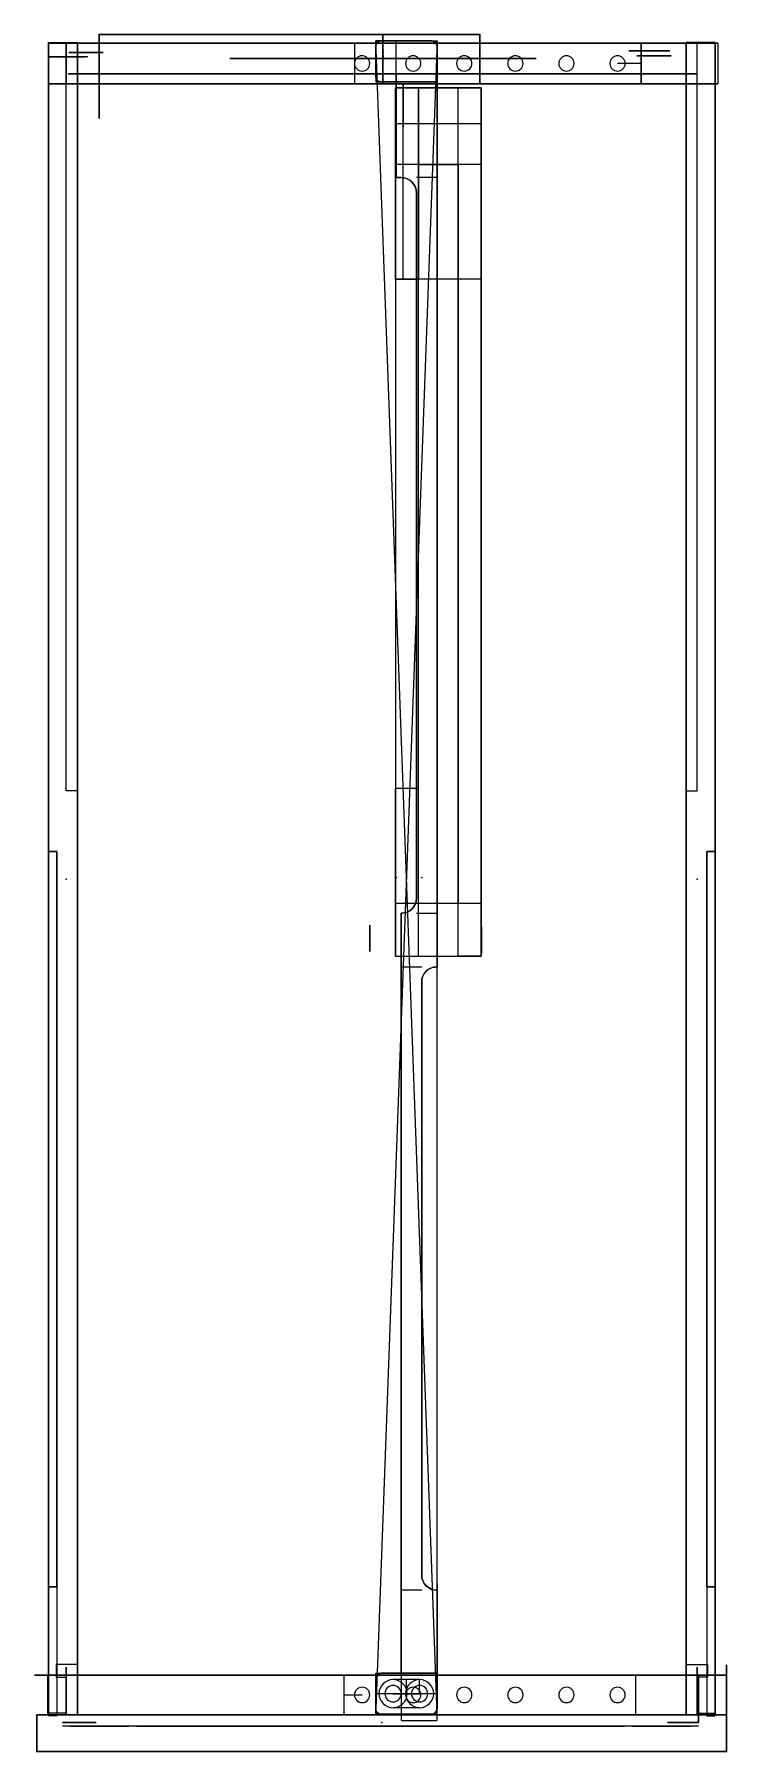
# Model space of a CAD drawing. Header units: centimetres. Extents: x -6.4 to 7.1, y 0 to 33.6.
import ezdxf

# ---------------------------------------------------------------- set-up
doc = ezdxf.new("R2010")
doc.units = ezdxf.units.CM
doc.header["$MEASUREMENT"] = 0
for name, color, linetype in [('1. Top rod v3_Sketch1', 7, 'Continuous'), ('1. Top rod v3_Sketch10', 7, 'Continuous'), ('1. Top rod v3_Sketch11', 7, 'Continuous'), ('1. Top rod v3_Sketch2', 7, 'Continuous'), ('1. Top rod v3_Sketch3', 7, 'Continuous'), ('1. Top rod v3_Sketch4', 7, 'Continuous'), ('1. Top rod v3_Sketch5', 7, 'Continuous'), ('1. Top rod v3_Sketch6', 7, 'Continuous'), ('1. Top rod v3_Sketch7', 7, 'Continuous'), ('1. Top rod v3_Sketch8', 7, 'Continuous'), ('1. Top rod v3_Sketch9', 7, 'Continuous'), ('2. Front Panel v6_Sketch1', 7, 'Continuous'), ('2. Front Panel v6_Sketch10', 7, 'Continuous'), ('2. Front Panel v6_Sketch11', 7, 'Continuous'), ('2. Front Panel v6_Sketch12', 7, 'Continuous'), ('2. Front Panel v6_Sketch13', 7, 'Continuous'), ('2. Front Panel v6_Sketch14', 7, 'Continuous'), ('2. Front Panel v6_Sketch15', 7, 'Continuous'), ('2. Front Panel v6_Sketch16', 7, 'Continuous'), ('2. Front Panel v6_Sketch17', 7, 'Continuous'), ('2. Front Panel v6_Sketch18', 7, 'Continuous'), ('2. Front Panel v6_Sketch19', 7, 'Continuous'), ('2. Front Panel v6_Sketch2', 7, 'Continuous'), ('2. Front Panel v6_Sketch20', 7, 'Continuous'), ('2. Front Panel v6_Sketch21', 7, 'Continuous'), ('2. Front Panel v6_Sketch22', 7, 'Continuous'), ('2. Front Panel v6_Sketch23', 7, 'Continuous'), ('2. Front Panel v6_Sketch24', 7, 'Continuous'), ('2. Front Panel v6_Sketch25', 7, 'Continuous'), ('2. Front Panel v6_Sketch26', 7, 'Continuous'), ('2. Front Panel v6_Sketch27', 7, 'Continuous'), ('2. Front Panel v6_Sketch28', 7, 'Continuous'), ('2. Front Panel v6_Sketch29', 7, 'Continuous'), ('2. Front Panel v6_Sketch3', 7, 'Continuous'), ('2. Front Panel v6_Sketch30', 7, 'Continuous'), ('2. Front Panel v6_Sketch31', 7, 'Continuous'), ('2. Front Panel v6_Sketch32', 7, 'Continuous'), ('2. Front Panel v6_Sketch33', 7, 'Continuous'), ('2. Front Panel v6_Sketch34', 7, 'Continuous'), ('2. Front Panel v6_Sketch35', 7, 'Continuous'), ('2. Front Panel v6_Sketch4', 7, 'Continuous'), ('3. Side rod v3_Sketch1', 7, 'Continuous'), ('3. Side rod v3_Sketch2', 7, 'Continuous'), ('3. Side rod v3_Sketch3', 7, 'Continuous'), ('3. Side rod v3_Sketch4', 7, 'Continuous'), ('3. Side rod v3_Sketch5', 7, 'Continuous'), ('3. Side rod v3_Sketch6', 7, 'Continuous'), ('3. Side rod v3_Sketch7', 7, 'Continuous'), ('3. Side rod v3_Sketch8', 7, 'Continuous'), ('3. Side rod v3_Sketch9', 7, 'Continuous'), ('4. Back Panel v6_Sketch1', 7, 'Continuous'), ('4. Back Panel v6_Sketch10', 7, 'Continuous'), ('4. Back Panel v6_Sketch11', 7, 'Continuous'), ('4. Back Panel v6_Sketch12', 7, 'Continuous'), ('4. Back Panel v6_Sketch13', 7, 'Continuous'), ('4. Back Panel v6_Sketch14', 7, 'Continuous'), ('4. Back Panel v6_Sketch15', 7, 'Continuous'), ('4. Back Panel v6_Sketch16', 7, 'Continuous'), ('4. Back Panel v6_Sketch17', 7, 'Continuous'), ('4. Back Panel v6_Sketch18', 7, 'Continuous'), ('4. Back Panel v6_Sketch19', 7, 'Continuous'), ('4. Back Panel v6_Sketch2', 7, 'Continuous'), ('4. Back Panel v6_Sketch20', 7, 'Continuous'), ('4. Back Panel v6_Sketch21', 7, 'Continuous'), ('4. Back Panel v6_Sketch22', 7, 'Continuous'), ('4. Back Panel v6_Sketch23', 7, 'Continuous'), ('4. Back Panel v6_Sketch24', 7, 'Continuous'), ('4. Back Panel v6_Sketch25', 7, 'Continuous'), ('4. Back Panel v6_Sketch26', 7, 'Continuous'), ('4. Back Panel v6_Sketch27', 7, 'Continuous'), ('4. Back Panel v6_Sketch28', 7, 'Continuous'), ('4. Back Panel v6_Sketch29', 7, 'Continuous'), ('4. Back Panel v6_Sketch3', 7, 'Continuous'), ('4. Back Panel v6_Sketch30', 7, 'Continuous'), ('4. Back Panel v6_Sketch31', 7, 'Continuous'), ('4. Back Panel v6_Sketch32', 7, 'Continuous'), ('4. Back Panel v6_Sketch33', 7, 'Continuous'), ('4. Back Panel v6_Sketch34', 7, 'Continuous'), ('4. Back Panel v6_Sketch35', 7, 'Continuous'), ('4. Back Panel v6_Sketch36', 7, 'Continuous'), ('4. Back Panel v6_Sketch37', 7, 'Continuous'), ('4. Back Panel v6_Sketch38', 7, 'Continuous'), ('4. Back Panel v6_Sketch39', 7, 'Continuous'), ('4. Back Panel v6_Sketch4', 7, 'Continuous'), ('4. Back Panel v6_Sketch5', 7, 'Continuous'), ('4. Back Panel v6_Sketch6', 7, 'Continuous'), ('4. Back Panel v6_Sketch7', 7, 'Continuous'), ('4. Back Panel v6_Sketch8', 7, 'Continuous'), ('4. Back Panel v6_Sketch9', 7, 'Continuous'), ('5. Motherboard Braket v3_Sketch1', 7, 'Continuous'), ('5. Motherboard Braket v3_Sketch10', 7, 'Continuous'), ('5. Motherboard Braket v3_Sketch11', 7, 'Continuous'), ('5. Motherboard Braket v3_Sketch12', 7, 'Continuous'), ('5. Motherboard Braket v3_Sketch13', 7, 'Continuous'), ('5. Motherboard Braket v3_Sketch14', 7, 'Continuous'), ('5. Motherboard Braket v3_Sketch15', 7, 'Continuous'), ('5. Motherboard Braket v3_Sketch16', 7, 'Continuous'), ('5. Motherboard Braket v3_Sketch2', 7, 'Continuous'), ('5. Motherboard Braket v3_Sketch3', 7, 'Continuous'), ('5. Motherboard Braket v3_Sketch4', 7, 'Continuous'), ('5. Motherboard Braket v3_Sketch5', 7, 'Continuous'), ('5. Motherboard Braket v3_Sketch6', 7, 'Continuous'), ('5. Motherboard Braket v3_Sketch7', 7, 'Continuous'), ('5. Motherboard Braket v3_Sketch8', 7, 'Continuous'), ('5. Motherboard Braket v3_Sketch9', 7, 'Continuous'), ('6. GPU Holder v3_Sketch1', 7, 'Continuous'), ('6. GPU Holder v3_Sketch2', 7, 'Continuous'), ('6. GPU Holder v3_Sketch3', 7, 'Continuous'), ('6. GPU Holder v3_Sketch4', 7, 'Continuous'), ('6. GPU Holder v3_Sketch5', 7, 'Continuous'), ('6. GPU Holder v3_Sketch6', 7, 'Continuous'), ('6. GPU Holder v3_Sketch7', 7, 'Continuous'), ('6. GPU Holder v3_Sketch8', 7, 'Continuous'), ('99. Standoff 06mm v3_Sketch1', 7, 'Continuous'), ('99. Standoff 06mm v3_Sketch2', 7, 'Continuous'), ('99. Standoff 40mm v3_Sketch1', 7, 'Continuous'), ('99. Standoff 40mm v3_Sketch2', 7, 'Continuous')]:
    doc.layers.add(name, color=color, linetype=linetype)

# ---------------------------------------------------------------- blocks, each defined once
blk = doc.blocks.new('1.Toprodv3')
at = {"layer": '1. Top rod v3_Sketch1'}
for p, q in [((-16.375, 0.6), (-13.825, 0.6)), ((-16.375, -0.6), (-16.375, 0.6)), ((-16.375, 0.6), (16.375, 0.6)), ((-16.375, 0.6), (16.375, -0.6)), ((-16.375, -0.496), (-16.375, 0.6)), ((-16.375, -0.1), (-16.375, 0.5)), ((-16.275, 0.6), (-15.575, 0.6)), ((16.375, 0.6), (-16.271, -0.596)), ((-15.575, 0.6), (-15.575, -0.5)), ((-13.825, 0.6), (-13.95, 0.6)), ((-0.7, 0.6), (-1.75, 0.6)), ((-1.75, 0.6), (-1.75, 0.59)), ((-0.7, 0.2), (-0.7, 0.6)), ((-0.7, 0.6), (13.7, 0.6)), ((13.7, 0.6), (13.7, 0.2)), ((15.575, 0.6), (13.7, 0.6)), ((16.275, 0.6), (15.575, 0.6)), ((15.575, 0.6), (15.575, -0.5)), ((15.575, -0.2), (15.575, 0.6)), ((16.375, -0.6), (16.375, 0.6)), ((16.375, 0.5), (16.375, -0.5)), ((-13.95, 0.3), (-13.95, -0.1)), ((-2.04, 0.3), (-13.65, 0.3)), ((-1.75, -0.1), (-1.75, 0.3)), ((13.4, 0.2), (-0.4, 0.2)), ((-13.95, -0.1), (-16.375, -0.1)), ((-13.95, -0.1), (-1.75, -0.1)), ((-1.75, -0.1), (-0.7, -0.1)), ((-0.7, -0.1), (-0.7, -0.1)), ((13.7, -0.1), (13.7, -0.2)), ((13.7, -0.2), (15.575, -0.2)), ((-15.575, -0.6), (-16.375, -0.6)), ((-15.675, -0.6), (-16.375, -0.6)), ((15.675, -0.6), (16.275, -0.6))]:
    blk.add_line(p, q, dxfattribs=at)
for centre, radius, start, end in [((-16.275, 0.5), 0.1, 90, 180), ((-13.65, 0.6), 0.3, 180, 270), ((-2.04, 0.59), 0.29, 270, 0), ((16.275, 0.5), 0.1, 0, 90), ((-0.4, -0.1), 0.3, 90, 180), ((13.4, -0.1), 0.3, 0, 90), ((-16.275, -0.496), 0.1, 180, 272.0984), ((-15.675, -0.5), 0.1, 270, 0), ((15.675, -0.5), 0.1, 180, 270), ((16.275, -0.5), 0.1, 270, 0)]:
    blk.add_arc(centre, radius, start, end, dxfattribs=at)
blk.add_point((0, 0), dxfattribs=at)
blk.add_point((0, 0), dxfattribs=at)
at = {"layer": '1. Top rod v3_Sketch10'}
for p, q in [((13.7, -0.2, 1), (13.7, -0.2)), ((13.7, -0.2), (15.575, -0.2)), ((15.575, -0.2, 1), (13.7, -0.2, 1)), ((15.575, -0.2), (15.575, -0.2, 0.65)), ((15.575, -0.2, 0.65), (15.575, -0.2, 1)), ((15.575, -0.2, 0.65), (15.575, -0.2, 0.52))]:
    blk.add_line(p, q, dxfattribs=at)
at = {"layer": '1. Top rod v3_Sketch10', "extrusion": (0, -1, 0)}
for centre, radius in [((14.28, 0.35, 0.2), 0.15), ((15.11, 0.35, 0.2), 0.15), ((15.575, 0.52, 0.2), 0.13)]:
    blk.add_circle(centre, radius, dxfattribs=at)
at = {"layer": '1. Top rod v3_Sketch10'}
blk.add_point((0, -0.2), dxfattribs=at)
at = {"layer": '1. Top rod v3_Sketch11'}
for p, q in [((13.7, -0.2, 1), (13.7, -0.2)), ((13.7, -0.2), (15.575, -0.2)), ((15.575, -0.2, 1), (13.7, -0.2, 1)), ((14.695, -0.2), (14.275, -0.2)), ((15.575, -0.2), (14.745, -0.2)), ((14.745, -0.2, 0.05), (14.745, -0.2, 0.55)), ((14.845, -0.2, 0.65), (15.575, -0.2, 0.65)), ((15.575, -0.2, 0.65), (15.575, -0.2, 1)), ((15.575, -0.2), (15.575, -0.2, 0.347)), ((15.575, -0.2, 0.65), (15.575, -0.2))]:
    blk.add_line(p, q, dxfattribs=at)
at = {"layer": '1. Top rod v3_Sketch11', "extrusion": (0, -1, 0)}
for centre in [(14.28, 0.35, 0.2), (15.11, 0.35, 0.2)]:
    blk.add_circle(centre, 0.15, dxfattribs=at)
for centre, radius, start, end in [((14.695, 0.05, 0.2), 0.05, 270, 360), ((14.845, 0.55, 0.2), 0.1, 90, 180), ((15.575, 0.52, 0.2), 0.13, 90, 253.8724)]:
    blk.add_arc(centre, radius, start, end, dxfattribs=at)
at = {"layer": '1. Top rod v3_Sketch11', "extrusion": (-5.92043e-33, -1, 4.20672e-46)}
blk.add_arc((15.525, 0.347, 0.2), 0.05, 360, 73.8724, dxfattribs=at)
at = {"layer": '1. Top rod v3_Sketch11'}
blk.add_point((0, -0.2), dxfattribs=at)
at = {"layer": '1. Top rod v3_Sketch2'}
for p, q in [((-16.5, 0.6), (-15.575, 0.6)), ((-16.5, -0.1), (-16.5, 0.6)), ((-16.375, -0.6), (-16.375, 0.5)), ((-16.275, 0.6), (-13.95, 0.6)), ((-15.575, 0.6), (-15.575, -0.1)), ((-1.75, 0.6), (16.275, 0.6)), ((-1.75, 0.59), (-1.75, 0.6)), ((16.375, 0.5), (16.375, -0.5)), ((-13.65, 0.3), (-2.04, 0.3)), ((13.4, 0.2), (-0.4, 0.2)), ((-15.575, -0.1), (-16.5, -0.1)), ((-16.375, -0.1), (-16.375, -0.6)), ((-15.575, -0.1), (-16.375, -0.1)), ((-0.7, -0.1), (-15.575, -0.1)), ((-15.575, -0.1), (-15.575, -0.5)), ((-15.575, -0.6), (-15.575, -0.1)), ((13.7, -0.2), (13.7, -0.1)), ((15.575, -0.2), (13.7, -0.2)), ((15.575, -0.5), (15.575, -0.2)), ((-15.675, -0.6), (-16.375, -0.6)), ((-16.375, -0.6), (-15.575, -0.6)), ((16.275, -0.6), (15.675, -0.6))]:
    blk.add_line(p, q, dxfattribs=at)
at = {"layer": '1. Top rod v3_Sketch2', "extrusion": (0, 0, -1)}
for centre, radius, start, end in [((16.275, 0.5), 0.1, 0, 90), ((13.65, 0.6), 0.3, 270, 360), ((2.04, 0.59), 0.29, 180, 270), ((-16.275, 0.5), 0.1, 90, 180), ((0.4, -0.1), 0.3, 360, 90), ((-13.4, -0.1), 0.3, 90, 180), ((15.675, -0.5), 0.1, 180, 270), ((-15.675, -0.5), 0.1, 270, 0), ((-16.275, -0.5), 0.1, 180, 270)]:
    blk.add_arc(centre, radius, start, end, dxfattribs=at)
at = {"layer": '1. Top rod v3_Sketch2'}
blk.add_point((0, 0), dxfattribs=at)
at = {"layer": '1. Top rod v3_Sketch3'}
for p, q in [((-15.575, -0.1), (-15.575, 0.6)), ((-15.575, 0.6), (-13.95, 0.6)), ((-1.75, 0.6), (16.275, 0.6)), ((-1.75, 0.59), (-1.75, 0.6)), ((16.375, 0.6), (15.575, 0.6)), ((15.575, 0.6), (15.575, -0.2)), ((16.375, -0.2), (16.375, 0.6)), ((16.375, 0.5), (16.375, -0.5)), ((-13.65, 0.3), (-2.04, 0.3)), ((13.4, 0.2), (-0.4, 0.2)), ((-0.7, -0.1), (-15.575, -0.1)), ((13.7, -0.2), (13.7, -0.1)), ((15.575, -0.2), (13.7, -0.2)), ((15.575, -0.2), (16.375, -0.2)), ((15.575, -0.2), (16.375, -0.2)), ((15.575, -0.5), (15.575, -0.2)), ((15.575, -0.6), (15.575, -0.2)), ((16.375, -0.2), (16.375, -0.6)), ((16.375, -0.6), (15.575, -0.6)), ((16.275, -0.6), (15.675, -0.6))]:
    blk.add_line(p, q, dxfattribs=at)
at = {"layer": '1. Top rod v3_Sketch3', "extrusion": (0, 0, -1)}
for centre, radius, start, end in [((13.65, 0.6), 0.3, 270, 360), ((2.04, 0.59), 0.29, 180, 270), ((-16.275, 0.5), 0.1, 90, 180), ((0.4, -0.1), 0.3, 360, 90), ((-13.4, -0.1), 0.3, 90, 180), ((-15.675, -0.5), 0.1, 270, 0), ((-16.275, -0.5), 0.1, 180, 270)]:
    blk.add_arc(centre, radius, start, end, dxfattribs=at)
at = {"layer": '1. Top rod v3_Sketch3'}
blk.add_point((0, 0), dxfattribs=at)
at = {"layer": '1. Top rod v3_Sketch4'}
for p, q in [((-16.375, -0.1, 1), (-16.375, 0.6, 1)), ((-16.375, 0.6, 1), (-15.575, 0.6, 1)), ((-16.375, 0.5, 1), (-16.375, -0.6, 1)), ((-13.95, 0.6, 1), (-16.275, 0.6, 1)), ((-15.975, 0.6, 1), (-15.975, -0.6, 1)), ((-15.575, 0.6, 1), (-15.575, -0.1, 1)), ((16.275, 0.6, 1), (-1.75, 0.6, 1)), ((-1.75, 0.6, 1), (-1.75, 0.59, 1)), ((16.375, -0.5, 1), (16.375, 0.5, 1)), ((-15.975, 0, 1), (-15.975, 0.26, 1)), ((-15.975, 0, 1), (-15.975, -0.26, 1)), ((-2.04, 0.3, 1), (-13.65, 0.3, 1)), ((-0.4, 0.2, 1), (13.4, 0.2, 1)), ((-16.375, -0.1, 1), (-16.375, -0.6, 1)), ((-15.575, -0.6, 1), (-15.575, -0.1, 1)), ((-15.575, -0.5, 1), (-15.575, -0.1, 1)), ((-15.575, -0.1, 1), (-0.7, -0.1, 1)), ((13.7, -0.1, 1), (13.7, -0.2, 1)), ((13.7, -0.2, 1), (15.575, -0.2, 1)), ((15.575, -0.2, 1), (15.575, -0.5, 1)), ((-16.375, -0.6, 1), (-15.575, -0.6, 1)), ((-16.375, -0.6, 1), (-15.675, -0.6, 1)), ((15.675, -0.6, 1), (16.275, -0.6, 1))]:
    blk.add_line(p, q, dxfattribs=at)
for centre in [(-15.975, 0.26, 1), (-15.975, -0.26, 1)]:
    blk.add_circle(centre, 0.16, dxfattribs=at)
for centre, radius, start, end in [((-16.275, 0.5, 1), 0.1, 90, 180), ((-13.65, 0.6, 1), 0.3, 180, 270), ((-2.04, 0.59, 1), 0.29, 270, 0), ((16.275, 0.5, 1), 0.1, 360, 90), ((-0.4, -0.1, 1), 0.3, 90, 180), ((13.4, -0.1, 1), 0.3, 0, 90), ((-15.675, -0.5, 1), 0.1, 270, 0), ((15.675, -0.5, 1), 0.1, 180, 270), ((16.275, -0.5, 1), 0.1, 270, 0)]:
    blk.add_arc(centre, radius, start, end, dxfattribs=at)
blk.add_point((0, 0, 1), dxfattribs=at)
at = {"layer": '1. Top rod v3_Sketch5'}
for p, q in [((-16.375, 0.5, 1), (-16.375, -0.6, 1)), ((-13.95, 0.6, 1), (-16.275, 0.6, 1)), ((16.275, 0.6, 1), (-1.75, 0.6, 1)), ((-1.75, 0.6, 1), (-1.75, 0.59, 1)), ((16.375, -0.5, 1), (16.375, 0.5, 1)), ((-16.25, 0.26, 1), (-16.25, -0.26, 1)), ((-15.975, 0.26, 1), (-15.7, 0.26, 1)), ((-15.975, 0.26, 1), (-15.975, -0.26, 1)), ((-15.975, -0.26, 1), (-15.975, 0, 1)), ((-15.975, 0, 1), (-15.7, 0, 1)), ((-15.7, 0.26, 1), (-15.7, 0, 1)), ((-15.7, 0, 1), (-15.7, -0.26, 1)), ((-2.04, 0.3, 1), (-13.65, 0.3, 1)), ((-0.4, 0.2, 1), (13.4, 0.2, 1)), ((-15.575, -0.1, 1), (-0.7, -0.1, 1)), ((-15.575, -0.5, 1), (-15.575, -0.1, 1)), ((13.7, -0.1, 1), (13.7, -0.2, 1)), ((13.7, -0.2, 1), (15.575, -0.2, 1)), ((15.575, -0.2, 1), (15.575, -0.5, 1)), ((-16.375, -0.6, 1), (-15.675, -0.6, 1)), ((15.675, -0.6, 1), (16.275, -0.6, 1))]:
    blk.add_line(p, q, dxfattribs=at)
for centre, radius in [((-15.975, 0.26, 1), 0.275), ((-15.975, 0.26, 1), 0.16), ((-15.975, -0.26, 1), 0.275), ((-15.975, -0.26, 1), 0.16)]:
    blk.add_circle(centre, radius, dxfattribs=at)
for centre, radius, start, end in [((-16.275, 0.5, 1), 0.1, 90, 180), ((-13.65, 0.6, 1), 0.3, 180, 270), ((-2.04, 0.59, 1), 0.29, 270, 0), ((16.275, 0.5, 1), 0.1, 360, 90), ((-0.4, -0.1, 1), 0.3, 90, 180), ((13.4, -0.1, 1), 0.3, 0, 90), ((-15.675, -0.5, 1), 0.1, 270, 0), ((15.675, -0.5, 1), 0.1, 180, 270), ((16.275, -0.5, 1), 0.1, 270, 0)]:
    blk.add_arc(centre, radius, start, end, dxfattribs=at)
blk.add_point((0, 0, 1), dxfattribs=at)
at = {"layer": '1. Top rod v3_Sketch6'}
for p, q in [((-2.04, 0.3), (-13.65, 0.3)), ((-13.65, 0.3), (-13.65, 0.3, 1)), ((-13.65, 0.3), (-12.06, 0.3)), ((-13.65, 0.3, 1), (-2.04, 0.3, 1)), ((-12.06, 0.3, 0.32), (-11.34, 0.3, 0.32)), ((-12.06, 0.3), (-12.06, 0.3, 0.32)), ((-11.34, 0.3, 0.32), (-10.62, 0.3, 0.32)), ((-2.04, 0.3, 1), (-2.04, 0.3))]:
    blk.add_line(p, q, dxfattribs=at)
at = {"layer": '1. Top rod v3_Sketch6', "extrusion": (-3.82506e-17, 1, 0)}
for centre in [(12.06, 0.32, 0.3), (11.34, 0.32, 0.3), (10.62, 0.32, 0.3)]:
    blk.add_circle(centre, 0.16, dxfattribs=at)
at = {"layer": '1. Top rod v3_Sketch6'}
blk.add_point((0, 0.3), dxfattribs=at)
at = {"layer": '1. Top rod v3_Sketch7'}
for p, q in [((-2.04, 0.3), (-13.65, 0.3)), ((-13.65, 0.3), (-13.65, 0.3, 1)), ((-13.65, 0.3, 1), (-2.04, 0.3, 1)), ((-12.39, 0.3, 0.665), (-13.65, 0.3, 0.665)), ((-13.65, 0.3), (-12.69, 0.3)), ((-13.65, 0.3, 0.665), (-13.65, 0.3)), ((-11.34, 0.3, 0.32), (-12.39, 0.3, 0.32)), ((-12.39, 0.3, 0.32), (-12.39, 0.3, 0.3)), ((-10.29, 0.3), (-12.39, 0.3)), ((-12.39, 0.3), (-12.39, 0.3, 0.365)), ((-12.39, 0.3), (-12.39, 0.3, 0.665)), ((-12.39, 0.3), (-12.39, 0.3, 0.665)), ((-12.09, 0.3, 0.665), (-10.59, 0.3, 0.665)), ((-11.34, 0.3, 0.32), (-10.29, 0.3, 0.32)), ((-10.29, 0.3, 0.32), (-10.29, 0.3)), ((-10.29, 0.3, 0.365), (-10.29, 0.3, 0.3)), ((-10.29, 0.3, 0.665), (-9.4, 0.3, 0.665)), ((-10.29, 0.3), (-10.29, 0.3, 0.665)), ((-9.4, 0.3), (-9.99, 0.3)), ((-9.4, 0.3, 0.665), (-9.4, 0.3)), ((-2.04, 0.3, 1), (-2.04, 0.3))]:
    blk.add_line(p, q, dxfattribs=at)
at = {"layer": '1. Top rod v3_Sketch7', "extrusion": (-3.82506e-17, 1, 0)}
for centre in [(12.06, 0.32, 0.3), (11.34, 0.32, 0.3), (10.62, 0.32, 0.3)]:
    blk.add_circle(centre, 0.16, dxfattribs=at)
for centre, start, end in [((12.69, 0.3, 0.3), 180, 270), ((12.09, 0.365, 0.3), 0, 90), ((10.59, 0.365, 0.3), 90, 180), ((9.99, 0.3, 0.3), 270, 360)]:
    blk.add_arc(centre, 0.3, start, end, dxfattribs=at)
at = {"layer": '1. Top rod v3_Sketch7'}
blk.add_point((0, 0.3), dxfattribs=at)
at = {"layer": '1. Top rod v3_Sketch8'}
for p, q in [((15.575, 0.6), (-1.75, 0.6)), ((-1.75, 0.6), (-1.75, 0.6, 1)), ((-1.75, 0.6, 1), (16.275, 0.6, 1)), ((-1.75, 0.6), (-1.4, 0.6)), ((-1.4, 0.6), (-1.4, 0.6, 0.195)), ((15.575, 0.6, 0.65), (15.575, 0.6)), ((16.275, 0.6, 0.65), (15.575, 0.6, 0.65)), ((16.275, 0.6, 1), (16.275, 0.6, 0.65))]:
    blk.add_line(p, q, dxfattribs=at)
at = {"layer": '1. Top rod v3_Sketch8', "extrusion": (0, 1, 0)}
blk.add_circle((1.4, 0.195, 0.6), 0.15, dxfattribs=at)
at = {"layer": '1. Top rod v3_Sketch8'}
blk.add_point((0, 0.6), dxfattribs=at)
at = {"layer": '1. Top rod v3_Sketch9'}
for p, q in [((15.575, 0.6), (-1.75, 0.6)), ((-1.75, 0.6), (-1.75, 0.6, 1)), ((-1.75, 0.6, 1), (16.275, 0.6, 1)), ((15.11, 0.6, 0.35), (14.28, 0.6, 0.35)), ((15.11, 0.6, 0.35), (15.575, 0.6, 0.35)), ((15.575, 0.6), (15.11, 0.6)), ((15.11, 0.6), (15.11, 0.6, 0.35)), ((15.575, 0.6, 0.35), (15.575, 0.6)), ((15.575, 0.6, 0.65), (15.575, 0.6)), ((16.275, 0.6, 0.65), (15.575, 0.6, 0.65)), ((16.275, 0.6, 1), (16.275, 0.6, 0.65))]:
    blk.add_line(p, q, dxfattribs=at)
at = {"layer": '1. Top rod v3_Sketch9', "extrusion": (0, 1, 0)}
for centre in [(-14.28, 0.35, 0.6), (-15.11, 0.35, 0.6)]:
    blk.add_circle(centre, 0.15, dxfattribs=at)
for radius, start, end in [(0.126, 40.7378, 139.2622), (0.154, 255.0324, 284.9676)]:
    blk.add_arc((1.4, 0.195, 0.6), radius, start, end, dxfattribs=at)
at = {"layer": '1. Top rod v3_Sketch9'}
for points, knots in [([(-1.496, 0.6, 0.278), (-1.508, 0.6, 0.266), (-1.518, 0.6, 0.252), (-1.532, 0.6, 0.221), (-1.536, 0.6, 0.204), (-1.538, 0.6, 0.169), (-1.535, 0.6, 0.151), (-1.522, 0.6, 0.116), (-1.512, 0.6, 0.1), (-1.492, 0.6, 0.077), (-1.482, 0.6, 0.069), (-1.462, 0.6, 0.056), (-1.451, 0.6, 0.05), (-1.44, 0.6, 0.046)], [0, 0, 0, 0, 0.050111, 0.050111, 0.1022615, 0.1022615, 0.1564505, 0.1564505, 0.2126771, 0.2126771, 0.2485205, 0.2485205, 0.2851428, 0.2851428, 0.2851428, 0.2851428]), ([(-1.36, 0.6, 0.046), (-1.342, 0.6, 0.053), (-1.325, 0.6, 0.063), (-1.296, 0.6, 0.089), (-1.285, 0.6, 0.104), (-1.269, 0.6, 0.138), (-1.264, 0.6, 0.156), (-1.262, 0.6, 0.192), (-1.265, 0.6, 0.209), (-1.274, 0.6, 0.236), (-1.279, 0.6, 0.245), (-1.29, 0.6, 0.263), (-1.297, 0.6, 0.271), (-1.304, 0.6, 0.278)], [0, 0, 0, 0, 0.0590387, 0.0590387, 0.1160334, 0.1160334, 0.1709834, 0.1709834, 0.2238878, 0.2238878, 0.2555052, 0.2555052, 0.2863474, 0.2863474, 0.2863474, 0.2863474])]:
    blk.add_open_spline(points, degree=3, knots=knots, dxfattribs=at)
blk.add_point((0, 0.6), dxfattribs=at)
blk = doc.blocks.new('4.BackPanelv6')
at = {"layer": '4. Back Panel v6_Sketch1'}
for p, q in [((-6.55, 0, 10.8), (-6.55, 0, -10.8)), ((6.55, 0, -10.8), (-6.55, 0, 10.8)), ((-6.55, 0, -10.8), (6.55, 0, 10.8)), ((6.55, 0, 10.8), (-6.55, 0, 10.8)), ((-6.55, 0, -10.8), (6.55, 0, -10.8)), ((6.55, 0, -10.8), (6.55, 0, 10.8))]:
    blk.add_line(p, q, dxfattribs=at)
blk.add_point((0, 0), dxfattribs=at)
blk.add_point((0, 0), dxfattribs=at)
at = {"layer": '4. Back Panel v6_Sketch10'}
for p, q in [((-6.15, 0.615, 7.662), (-6.15, 0.615, 7.027)), ((-5.813, 0.615, 7.662), (-5.813, 0.615, 7.027)), ((-5.475, 0.615, 7.027), (-5.475, 0.615, 7.662))]:
    blk.add_line(p, q, dxfattribs=at)
at = {"layer": '4. Back Panel v6_Sketch10', "extrusion": (0, -1, 0)}
for centre in [(-5.813, 7.662, -0.615), (-5.813, 7.027, -0.615)]:
    blk.add_circle(centre, 0.225, dxfattribs=at)
for centre, start, end in [((-5.813, 7.662, -0.615), 0, 180), ((-5.813, 7.027, -0.615), 180, 0)]:
    blk.add_arc(centre, 0.337, start, end, dxfattribs=at)
at = {"layer": '4. Back Panel v6_Sketch10'}
blk.add_point((0, 0.615), dxfattribs=at)
at = {"layer": '4. Back Panel v6_Sketch11'}
for p, q in [((-6.15, 0.2, 4.57), (-6.15, 0.2, -7.41)), ((-6.15, 0.2, 6.5), (-6, 0.2, 6.35)), ((-6, 0.2, 4.72), (-6.15, 0.2, 4.57)), ((-6.15, 0.2, -7.41), (-6, 0.2, -7.56)), ((-6.15, 0.2, 7.027), (-6.15, 0.2, 6.5)), ((-6.15, 0.2, 4.57), (-6, 0.2, 4.57)), ((-6.15, 0.2, 4.72), (-6.15, 0.2, 4.57)), ((-6.15, 0.2, 4.225), (-6.15, 0.2, 4.57)), ((-6, 0.2, 4.72), (-6.15, 0.2, 4.72)), ((-6, 0.2, -7.56), (-6, 0.2, -9.315)), ((-6, 0.2, 6.35), (-6, 0.2, 4.72)), ((-5.655, 0.2, 4.075), (-6, 0.2, 4.075)), ((-6, 0.2, 4.72), (-5.655, 0.2, 4.72)), ((-6, 0.2, 4.57), (-6, 0.2, 4.72)), ((-5.939, 0.2, -9.459), (-5.208, 0.2, -10.169)), ((-5.505, 0.2, 4.57), (-5.505, 0.2, 4.225)), ((-5.475, 0.2, 7.445), (-5.475, 0.2, 7.027)), ((5.375, 0.2, 7.345), (-5.375, 0.2, 7.345)), ((-5.18, 0.2, -9.16), (-5.18, 0.2, 6.32)), ((-5.069, 0.2, -10.225), (5.069, 0.2, -10.225)), ((4.26, 0.2, -9.36), (-4.98, 0.2, -9.36)), ((-4.98, 0.2, 6.52), (4.26, 0.2, 6.52)), ((4.26, 0.2, 6.22), (4.26, 0.2, 4.92)), ((4.26, 0.2, -7.76), (4.26, 0.2, -9.06)), ((4.46, 0.2, 4.72), (5.93, 0.2, 4.72)), ((5.93, 0.2, -7.56), (4.46, 0.2, -7.56)), ((5.208, 0.2, -10.169), (5.944, 0.2, -9.459)), ((5.475, 0.2, 7.027), (5.475, 0.2, 7.445)), ((6, 0.2, -9.359), (6, 0.2, -7.643)), ((6, 0.2, 4.72), (6, 0.2, 6.35)), ((6, 0.2, 6.35), (6.15, 0.2, 6.5)), ((6.023, 0.2, 4.697), (6, 0.2, 4.72)), ((6.005, 0.2, -7.598), (6.005, 0.2, -7.56)), ((6.005, 0.2, -7.56), (6.018, 0.2, -7.56)), ((6.15, 0.2, 6.5), (6.15, 0.2, 7.027))]:
    blk.add_line(p, q, dxfattribs=at)
at = {"layer": '4. Back Panel v6_Sketch11', "extrusion": (0, -1, 0)}
for centre, radius, start, end in [((-5.813, 7.027, -0.2), 0.337, 180, 0), ((-6, 4.57, -0.2), 0.15, 90, 180), ((-6, 4.225, -0.2), 0.15, 180, 270), ((-5.8, -9.315, -0.2), 0.2, 180, 225.8551), ((-5.655, 4.57, -0.2), 0.15, 0, 90), ((-5.655, 4.225, -0.2), 0.15, 270, 0), ((-5.375, 7.445, -0.2), 0.1, 180, 270), ((-5.069, -10.025, -0.2), 0.2, 225.8551, 270), ((-4.98, 6.32, -0.2), 0.2, 90, 180), ((-4.98, -9.16, -0.2), 0.2, 180, 270), ((4.26, 6.37, -0.2), 0.15, 270, 90), ((4.46, -7.76, -0.2), 0.2, 90, 180), ((4.26, -9.21, -0.2), 0.15, 270, 90), ((4.46, 4.92, -0.2), 0.2, 180, 270), ((5.069, -10.025, -0.2), 0.2, 270, 313.977), ((5.375, 7.445, -0.2), 0.1, 270, 0), ((5.812, 7.027, -0.2), 0.337, 180, 0), ((5.93, -7.36, -0.2), 0.2, 270, 301.5086), ((5.93, 4.52, -0.2), 0.2, 62.3321, 90), ((5.805, -9.315, -0.2), 0.2, 313.977, 347.1614), ((6.2, -7.643, -0.2), 0.2, 167.1614, 180), ((6.2, -7.643, -0.2), 0.2, 145.8299, 155.5302)]:
    blk.add_arc(centre, radius, start, end, dxfattribs=at)
at = {"layer": '4. Back Panel v6_Sketch11'}
for p in [(-6.15, 0.2, 4.075), (-5.505, 0.2, 4.72), (0, 0.2)]:
    blk.add_point(p, dxfattribs=at)
at = {"layer": '4. Back Panel v6_Sketch12'}
for p, q in [((-6.55, 0, -10.8), (6.55, 0, -10.8)), ((-6.55, 0, 10.8), (-6.55, 0, -10.8)), ((6.55, 0, 10.8), (-6.55, 0, 10.8)), ((-6, 0, -7.56), (-6.15, 0, -7.41)), ((-6.15, 0, -7.41), (-6.15, 0, 4.57)), ((-6.15, 0, 4.57), (-6, 0, 4.72)), ((-6.15, 0, 4.57), (-6, 0, 4.57)), ((-6, 0, 6.35), (-6.15, 0, 6.5)), ((-6.15, 0, 4.57), (-6.15, 0, 4.57)), ((-6.15, 0, 6.5), (-6.15, 0, 7.662)), ((-6, 0, -9.315), (-6, 0, -7.56)), ((-6, 0, 4.72), (-6, 0, 6.35)), ((-6, 0, 4.72), (-6, 0, 4.72)), ((-6, 0, 4.57), (-6, 0, 4.72)), ((-5.208, 0, -10.169), (-5.939, 0, -9.459)), ((-5.475, 0, 7.662), (-5.475, 0, 7.445)), ((-5.375, 0, 7.345), (5.375, 0, 7.345)), ((5.069, 0, -10.225), (-5.069, 0, -10.225)), ((-3, 0, 8.1), (-3, 0, 9.95)), ((-2.6, 0, 10.35), (2.6, 0, 10.35)), ((2.6, 0, 7.7), (-2.6, 0, 7.7)), ((3, 0, 9.95), (3, 0, 8.1)), ((5.944, 0, -9.459), (5.208, 0, -10.169)), ((5.475, 0, 7.445), (5.475, 0, 7.662)), ((6, 0, 4.72), (6.023, 0, 4.697)), ((6, 0, 6.35), (6, 0, 4.72)), ((6.15, 0, 6.5), (6, 0, 6.35)), ((6, 0, -7.643), (6, 0, -9.359)), ((6.018, 0, -7.56), (6.005, 0, -7.56)), ((6.005, 0, -7.56), (6.005, 0, -7.598)), ((6.13, 0, 4.52), (6.13, 0, -7.36)), ((6.15, 0, 7.662), (6.15, 0, 6.5)), ((6.55, 0, -10.8), (6.55, 0, 10.8))]:
    blk.add_line(p, q, dxfattribs=at)
at = {"layer": '4. Back Panel v6_Sketch12', "extrusion": (0, -1, 0)}
for centre, radius, start, end in [((-6, 4.57), 0.15, 90, 180), ((-5.813, 7.662), 0.337, 0, 180), ((-6.036, 10.507), 0.126, 40.7378, 139.2622), ((-6.036, 10.507), 0.154, 255.0324, 284.9676), ((-5.8, -9.315), 0.2, 180, 225.8551), ((-5.375, 7.445), 0.1, 180, 270), ((-5.069, -10.025), 0.2, 225.8551, 270), ((-4.504, 8.899), 0.776, 40.3097, 139.6903), ((-4.504, 8.899), 0.915, 254.9992, 285.0008), ((-2.6, 9.95), 0.4, 90, 180), ((-2.6, 8.1), 0.4, 180, 270), ((2.6, 9.95), 0.4, 0, 90), ((2.6, 8.1), 0.4, 270, 0), ((4.504, 8.899), 0.776, 40.3097, 139.6903), ((4.504, 8.899), 0.915, 254.9992, 285.0008), ((5.069, -10.025), 0.2, 270, 313.977), ((5.375, 7.445), 0.1, 270, 0), ((5.812, 7.662), 0.337, 0, 180), ((6.036, 10.507), 0.126, 40.7378, 139.2622), ((5.805, -9.315), 0.2, 313.977, 347.1614), ((6.036, 10.507), 0.154, 255.0324, 284.9676), ((6.2, -7.643), 0.2, 167.1614, 180), ((6.2, -7.643), 0.2, 145.8299, 155.5302), ((5.93, 4.52), 0.2, 0, 62.3321), ((5.93, -7.36), 0.2, 301.5086, 360)]:
    blk.add_arc(centre, radius, start, end, dxfattribs=at)
at = {"layer": '4. Back Panel v6_Sketch12'}
for points, knots in [([(-6.076, 0, 10.358), (-6.094, 0, 10.365), (-6.111, 0, 10.375), (-6.14, 0, 10.401), (-6.151, 0, 10.416), (-6.167, 0, 10.45), (-6.172, 0, 10.468), (-6.174, 0, 10.504), (-6.171, 0, 10.521), (-6.162, 0, 10.548), (-6.157, 0, 10.557), (-6.146, 0, 10.575), (-6.139, 0, 10.583), (-6.132, 0, 10.59)], [0, 0, 0, 0, 0.0590387, 0.0590387, 0.1160334, 0.1160334, 0.1709834, 0.1709834, 0.2238878, 0.2238878, 0.2555052, 0.2555052, 0.2863474, 0.2863474, 0.2863474, 0.2863474]), ([(-5.94, 0, 10.59), (-5.928, 0, 10.578), (-5.918, 0, 10.564), (-5.904, 0, 10.533), (-5.9, 0, 10.516), (-5.898, 0, 10.481), (-5.901, 0, 10.463), (-5.914, 0, 10.428), (-5.924, 0, 10.412), (-5.944, 0, 10.389), (-5.954, 0, 10.381), (-5.974, 0, 10.368), (-5.985, 0, 10.362), (-5.996, 0, 10.358)], [0, 0, 0, 0, 0.050111, 0.050111, 0.1022615, 0.1022615, 0.1564505, 0.1564505, 0.2126771, 0.2126771, 0.2485205, 0.2485205, 0.2851428, 0.2851428, 0.2851428, 0.2851428]), ([(-4.741, 0, 8.016), (-4.851, 0, 8.054), (-4.953, 0, 8.114), (-5.126, 0, 8.267), (-5.195, 0, 8.358), (-5.293, 0, 8.559), (-5.322, 0, 8.666), (-5.336, 0, 8.883), (-5.323, 0, 8.989), (-5.269, 0, 9.149), (-5.243, 0, 9.206), (-5.177, 0, 9.31), (-5.139, 0, 9.358), (-5.096, 0, 9.401)], [0, 0, 0, 0, 0.351258, 0.351258, 0.692283, 0.692283, 1.02307, 1.02307, 1.343614, 1.343614, 1.530785, 1.530785, 1.714269, 1.714269, 1.714269, 1.714269]), ([(-3.912, 0, 9.401), (-3.839, 0, 9.329), (-3.782, 0, 9.243), (-3.7, 0, 9.052), (-3.678, 0, 8.947), (-3.675, 0, 8.732), (-3.696, 0, 8.624), (-3.777, 0, 8.417), (-3.839, 0, 8.321), (-3.965, 0, 8.19), (-4.019, 0, 8.146), (-4.137, 0, 8.07), (-4.201, 0, 8.039), (-4.267, 0, 8.016)], [0, 0, 0, 0, 0.306989, 0.306989, 0.624196, 0.624196, 0.951614, 0.951614, 1.289239, 1.289239, 1.496938, 1.496938, 1.708329, 1.708329, 1.708329, 1.708329]), ([(4.267, 0, 8.016), (4.157, 0, 8.054), (4.055, 0, 8.114), (3.882, 0, 8.267), (3.813, 0, 8.358), (3.715, 0, 8.559), (3.686, 0, 8.666), (3.672, 0, 8.883), (3.685, 0, 8.989), (3.739, 0, 9.149), (3.765, 0, 9.206), (3.831, 0, 9.31), (3.869, 0, 9.358), (3.912, 0, 9.401)], [0, 0, 0, 0, 0.351258, 0.351258, 0.692283, 0.692283, 1.02307, 1.02307, 1.343614, 1.343614, 1.530785, 1.530785, 1.714269, 1.714269, 1.714269, 1.714269]), ([(5.096, 0, 9.401), (5.169, 0, 9.329), (5.226, 0, 9.243), (5.308, 0, 9.052), (5.33, 0, 8.947), (5.333, 0, 8.732), (5.312, 0, 8.624), (5.231, 0, 8.417), (5.169, 0, 8.321), (5.043, 0, 8.19), (4.989, 0, 8.146), (4.871, 0, 8.07), (4.807, 0, 8.039), (4.741, 0, 8.016)], [0, 0, 0, 0, 0.306989, 0.306989, 0.624196, 0.624196, 0.951614, 0.951614, 1.289239, 1.289239, 1.496938, 1.496938, 1.708329, 1.708329, 1.708329, 1.708329]), ([(5.996, 0, 10.358), (5.978, 0, 10.365), (5.961, 0, 10.375), (5.932, 0, 10.401), (5.921, 0, 10.416), (5.905, 0, 10.45), (5.9, 0, 10.468), (5.898, 0, 10.504), (5.901, 0, 10.521), (5.91, 0, 10.548), (5.915, 0, 10.557), (5.926, 0, 10.575), (5.933, 0, 10.583), (5.94, 0, 10.59)], [0, 0, 0, 0, 0.0590387, 0.0590387, 0.1160334, 0.1160334, 0.1709834, 0.1709834, 0.2238878, 0.2238878, 0.2555052, 0.2555052, 0.2863474, 0.2863474, 0.2863474, 0.2863474]), ([(6.132, 0, 10.59), (6.144, 0, 10.578), (6.154, 0, 10.564), (6.168, 0, 10.533), (6.172, 0, 10.516), (6.174, 0, 10.481), (6.171, 0, 10.463), (6.158, 0, 10.428), (6.148, 0, 10.412), (6.128, 0, 10.389), (6.118, 0, 10.381), (6.098, 0, 10.368), (6.087, 0, 10.362), (6.076, 0, 10.358)], [0, 0, 0, 0, 0.050111, 0.050111, 0.1022615, 0.1022615, 0.1564505, 0.1564505, 0.2126771, 0.2126771, 0.2485205, 0.2485205, 0.2851428, 0.2851428, 0.2851428, 0.2851428])]:
    blk.add_open_spline(points, degree=3, knots=knots, dxfattribs=at)
blk.add_point((0, 0), dxfattribs=at)
at = {"layer": '4. Back Panel v6_Sketch13'}
for p, q in [((-6.15, 0.2, -7.41), (-6, 0.2, -7.56)), ((-6.15, 0.2, 4.225), (-6.15, 0.2, -7.41)), ((-6.15, 0.2, 6.5), (-6, 0.2, 6.35)), ((-6.15, 0.2, -7.065), (-6.15, 0.2, -7.56)), ((-6.15, 0.2, -7.56), (-5.655, 0.2, -7.56)), ((-6.15, 0.2, -7.56), (-6.15, 0.2, -7.41)), ((-6.15, 0.2, -7.41), (-6, 0.2, -7.41)), ((-6, 0.2, -7.56), (-6.15, 0.2, -7.56)), ((-6.15, 0.2, 7.027), (-6.15, 0.2, 6.5)), ((-6, 0.2, -7.56), (-6, 0.2, -9.315)), ((-6, 0.2, 4.72), (-5.655, 0.2, 4.72)), ((-5.655, 0.2, 4.075), (-6, 0.2, 4.075)), ((-6, 0.2, 6.35), (-6, 0.2, 4.72)), ((-5.655, 0.2, -6.915), (-6, 0.2, -6.915)), ((-6, 0.2, -7.41), (-6, 0.2, -7.56)), ((-5.939, 0.2, -9.459), (-5.208, 0.2, -10.169)), ((-5.505, 0.2, 4.57), (-5.505, 0.2, 4.225)), ((-5.505, 0.2, -7.41), (-5.505, 0.2, -7.065)), ((-5.475, 0.2, 7.445), (-5.475, 0.2, 7.027)), ((5.375, 0.2, 7.345), (-5.375, 0.2, 7.345)), ((-5.18, 0.2, -9.16), (-5.18, 0.2, 6.32)), ((-5.069, 0.2, -10.225), (5.069, 0.2, -10.225)), ((4.26, 0.2, -9.36), (-4.98, 0.2, -9.36)), ((-4.98, 0.2, 6.52), (4.26, 0.2, 6.52)), ((4.26, 0.2, -7.76), (4.26, 0.2, -9.06)), ((4.26, 0.2, 6.22), (4.26, 0.2, 4.92)), ((5.93, 0.2, -7.56), (4.46, 0.2, -7.56)), ((4.46, 0.2, 4.72), (5.93, 0.2, 4.72)), ((5.208, 0.2, -10.169), (5.944, 0.2, -9.459)), ((5.475, 0.2, 7.027), (5.475, 0.2, 7.445)), ((6, 0.2, -9.359), (6, 0.2, -7.643)), ((6.023, 0.2, 4.697), (6, 0.2, 4.72)), ((6, 0.2, 6.35), (6.15, 0.2, 6.5)), ((6, 0.2, 4.72), (6, 0.2, 6.35)), ((6.005, 0.2, -7.56), (6.018, 0.2, -7.56)), ((6.005, 0.2, -7.598), (6.005, 0.2, -7.56)), ((6.15, 0.2, 6.5), (6.15, 0.2, 7.027))]:
    blk.add_line(p, q, dxfattribs=at)
at = {"layer": '4. Back Panel v6_Sketch13', "extrusion": (0, -1, 0)}
for centre, radius, start, end in [((-6, 4.225, -0.2), 0.15, 180, 270), ((-6, -7.065, -0.2), 0.15, 90, 180), ((-5.813, 7.027, -0.2), 0.337, 180, 0), ((-5.8, -9.315, -0.2), 0.2, 180, 225.8551), ((-5.655, 4.225, -0.2), 0.15, 270, 0), ((-5.655, 4.57, -0.2), 0.15, 0, 90), ((-5.655, -7.41, -0.2), 0.15, 270, 360), ((-5.655, -7.065, -0.2), 0.15, 0, 90), ((-5.375, 7.445, -0.2), 0.1, 180, 270), ((-5.069, -10.025, -0.2), 0.2, 225.8551, 270), ((-4.98, 6.32, -0.2), 0.2, 90, 180), ((-4.98, -9.16, -0.2), 0.2, 180, 270), ((4.26, -9.21, -0.2), 0.15, 270, 90), ((4.46, -7.76, -0.2), 0.2, 90, 180), ((4.46, 4.92, -0.2), 0.2, 180, 270), ((4.26, 6.37, -0.2), 0.15, 270, 90), ((5.069, -10.025, -0.2), 0.2, 270, 313.977), ((5.375, 7.445, -0.2), 0.1, 270, 0), ((5.812, 7.027, -0.2), 0.337, 180, 0), ((5.93, -7.36, -0.2), 0.2, 270, 301.5086), ((5.93, 4.52, -0.2), 0.2, 62.3321, 90), ((5.805, -9.315, -0.2), 0.2, 313.977, 347.1614), ((6.2, -7.643, -0.2), 0.2, 167.1614, 180), ((6.2, -7.643, -0.2), 0.2, 145.8299, 155.5302)]:
    blk.add_arc(centre, radius, start, end, dxfattribs=at)
at = {"layer": '4. Back Panel v6_Sketch13'}
for p in [(-6.15, 0.2, -6.915), (-5.505, 0.2, -7.56), (0, 0.2)]:
    blk.add_point(p, dxfattribs=at)
at = {"layer": '4. Back Panel v6_Sketch14'}
for p, q in [((6.55, 0, 10.8), (-6.55, 0, 10.8)), ((-6.55, 0, 10.8), (-6.55, 0, -10.8)), ((-6.55, 0, -10.8), (6.55, 0, -10.8)), ((-6, 0, 6.35), (-6.15, 0, 6.5)), ((-6.15, 0, 6.5), (-6.15, 0, 7.662)), ((-6.15, 0, -7.41), (-6.15, 0, 4.57)), ((-6.15, 0, -7.41), (-6.15, 0, -7.41)), ((-6, 0, -7.56), (-6.15, 0, -7.41)), ((-6.15, 0, -7.41), (-6, 0, -7.41)), ((-6, 0, 4.72), (-6, 0, 6.35)), ((-6, 0, -7.56), (-6, 0, -7.56)), ((-6, 0, -7.41), (-6, 0, -7.56)), ((-6, 0, -9.315), (-6, 0, -7.56)), ((-5.208, 0, -10.169), (-5.939, 0, -9.459)), ((-5.475, 0, 7.662), (-5.475, 0, 7.445)), ((-5.375, 0, 7.345), (5.375, 0, 7.345)), ((5.069, 0, -10.225), (-5.069, 0, -10.225)), ((-3, 0, 8.1), (-3, 0, 9.95)), ((-2.6, 0, 10.35), (2.6, 0, 10.35)), ((2.6, 0, 7.7), (-2.6, 0, 7.7)), ((3, 0, 9.95), (3, 0, 8.1)), ((5.944, 0, -9.459), (5.208, 0, -10.169)), ((5.475, 0, 7.445), (5.475, 0, 7.662)), ((6, 0, 6.35), (6, 0, 4.72)), ((6.15, 0, 6.5), (6, 0, 6.35)), ((6, 0, 4.72), (6.023, 0, 4.697)), ((6, 0, -7.643), (6, 0, -9.359)), ((6.005, 0, -7.56), (6.005, 0, -7.598)), ((6.018, 0, -7.56), (6.005, 0, -7.56)), ((6.13, 0, 4.52), (6.13, 0, -7.36)), ((6.15, 0, 7.662), (6.15, 0, 6.5)), ((6.55, 0, -10.8), (6.55, 0, 10.8))]:
    blk.add_line(p, q, dxfattribs=at)
at = {"layer": '4. Back Panel v6_Sketch14', "extrusion": (0, -1, 0)}
for centre, radius, start, end in [((-6, 4.57), 0.15, 90, 180), ((-5.813, 7.662), 0.337, 0, 180), ((-6, -7.41), 0.15, 180, 270), ((-6.036, 10.507), 0.126, 40.7378, 139.2622), ((-6.036, 10.507), 0.154, 255.0324, 284.9676), ((-5.8, -9.315), 0.2, 180, 225.8551), ((-5.375, 7.445), 0.1, 180, 270), ((-5.069, -10.025), 0.2, 225.8551, 270), ((-4.504, 8.899), 0.776, 40.3097, 139.6903), ((-4.504, 8.899), 0.915, 254.9992, 285.0008), ((-2.6, 9.95), 0.4, 90, 180), ((-2.6, 8.1), 0.4, 180, 270), ((2.6, 9.95), 0.4, 0, 90), ((2.6, 8.1), 0.4, 270, 0), ((4.504, 8.899), 0.776, 40.3097, 139.6903), ((4.504, 8.899), 0.915, 254.9992, 285.0008), ((5.069, -10.025), 0.2, 270, 313.977), ((5.375, 7.445), 0.1, 270, 0), ((5.812, 7.662), 0.337, 0, 180), ((6.036, 10.507), 0.126, 40.7378, 139.2622), ((5.805, -9.315), 0.2, 313.977, 347.1614), ((6.036, 10.507), 0.154, 255.0324, 284.9676), ((6.2, -7.643), 0.2, 167.1614, 180), ((6.2, -7.643), 0.2, 145.8299, 155.5302), ((5.93, 4.52), 0.2, 0, 62.3321), ((5.93, -7.36), 0.2, 301.5086, 360)]:
    blk.add_arc(centre, radius, start, end, dxfattribs=at)
at = {"layer": '4. Back Panel v6_Sketch14'}
for points, knots in [([(-6.076, 0, 10.358), (-6.094, 0, 10.365), (-6.111, 0, 10.375), (-6.14, 0, 10.401), (-6.151, 0, 10.416), (-6.167, 0, 10.45), (-6.172, 0, 10.468), (-6.174, 0, 10.504), (-6.171, 0, 10.521), (-6.162, 0, 10.548), (-6.157, 0, 10.557), (-6.146, 0, 10.575), (-6.139, 0, 10.583), (-6.132, 0, 10.59)], [0, 0, 0, 0, 0.0590387, 0.0590387, 0.1160334, 0.1160334, 0.1709834, 0.1709834, 0.2238878, 0.2238878, 0.2555052, 0.2555052, 0.2863474, 0.2863474, 0.2863474, 0.2863474]), ([(-5.94, 0, 10.59), (-5.928, 0, 10.578), (-5.918, 0, 10.564), (-5.904, 0, 10.533), (-5.9, 0, 10.516), (-5.898, 0, 10.481), (-5.901, 0, 10.463), (-5.914, 0, 10.428), (-5.924, 0, 10.412), (-5.944, 0, 10.389), (-5.954, 0, 10.381), (-5.974, 0, 10.368), (-5.985, 0, 10.362), (-5.996, 0, 10.358)], [0, 0, 0, 0, 0.050111, 0.050111, 0.1022615, 0.1022615, 0.1564505, 0.1564505, 0.2126771, 0.2126771, 0.2485205, 0.2485205, 0.2851428, 0.2851428, 0.2851428, 0.2851428]), ([(-4.741, 0, 8.016), (-4.851, 0, 8.054), (-4.953, 0, 8.114), (-5.126, 0, 8.267), (-5.195, 0, 8.358), (-5.293, 0, 8.559), (-5.322, 0, 8.666), (-5.336, 0, 8.883), (-5.323, 0, 8.989), (-5.269, 0, 9.149), (-5.243, 0, 9.206), (-5.177, 0, 9.31), (-5.139, 0, 9.358), (-5.096, 0, 9.401)], [0, 0, 0, 0, 0.351258, 0.351258, 0.692283, 0.692283, 1.02307, 1.02307, 1.343614, 1.343614, 1.530785, 1.530785, 1.714269, 1.714269, 1.714269, 1.714269]), ([(-3.912, 0, 9.401), (-3.839, 0, 9.329), (-3.782, 0, 9.243), (-3.7, 0, 9.052), (-3.678, 0, 8.947), (-3.675, 0, 8.732), (-3.696, 0, 8.624), (-3.777, 0, 8.417), (-3.839, 0, 8.321), (-3.965, 0, 8.19), (-4.019, 0, 8.146), (-4.137, 0, 8.07), (-4.201, 0, 8.039), (-4.267, 0, 8.016)], [0, 0, 0, 0, 0.306989, 0.306989, 0.624196, 0.624196, 0.951614, 0.951614, 1.289239, 1.289239, 1.496938, 1.496938, 1.708329, 1.708329, 1.708329, 1.708329]), ([(4.267, 0, 8.016), (4.157, 0, 8.054), (4.055, 0, 8.114), (3.882, 0, 8.267), (3.813, 0, 8.358), (3.715, 0, 8.559), (3.686, 0, 8.666), (3.672, 0, 8.883), (3.685, 0, 8.989), (3.739, 0, 9.149), (3.765, 0, 9.206), (3.831, 0, 9.31), (3.869, 0, 9.358), (3.912, 0, 9.401)], [0, 0, 0, 0, 0.351258, 0.351258, 0.692283, 0.692283, 1.02307, 1.02307, 1.343614, 1.343614, 1.530785, 1.530785, 1.714269, 1.714269, 1.714269, 1.714269]), ([(5.096, 0, 9.401), (5.169, 0, 9.329), (5.226, 0, 9.243), (5.308, 0, 9.052), (5.33, 0, 8.947), (5.333, 0, 8.732), (5.312, 0, 8.624), (5.231, 0, 8.417), (5.169, 0, 8.321), (5.043, 0, 8.19), (4.989, 0, 8.146), (4.871, 0, 8.07), (4.807, 0, 8.039), (4.741, 0, 8.016)], [0, 0, 0, 0, 0.306989, 0.306989, 0.624196, 0.624196, 0.951614, 0.951614, 1.289239, 1.289239, 1.496938, 1.496938, 1.708329, 1.708329, 1.708329, 1.708329]), ([(5.996, 0, 10.358), (5.978, 0, 10.365), (5.961, 0, 10.375), (5.932, 0, 10.401), (5.921, 0, 10.416), (5.905, 0, 10.45), (5.9, 0, 10.468), (5.898, 0, 10.504), (5.901, 0, 10.521), (5.91, 0, 10.548), (5.915, 0, 10.557), (5.926, 0, 10.575), (5.933, 0, 10.583), (5.94, 0, 10.59)], [0, 0, 0, 0, 0.0590387, 0.0590387, 0.1160334, 0.1160334, 0.1709834, 0.1709834, 0.2238878, 0.2238878, 0.2555052, 0.2555052, 0.2863474, 0.2863474, 0.2863474, 0.2863474]), ([(6.132, 0, 10.59), (6.144, 0, 10.578), (6.154, 0, 10.564), (6.168, 0, 10.533), (6.172, 0, 10.516), (6.174, 0, 10.481), (6.171, 0, 10.463), (6.158, 0, 10.428), (6.148, 0, 10.412), (6.128, 0, 10.389), (6.118, 0, 10.381), (6.098, 0, 10.368), (6.087, 0, 10.362), (6.076, 0, 10.358)], [0, 0, 0, 0, 0.050111, 0.050111, 0.1022615, 0.1022615, 0.1564505, 0.1564505, 0.2126771, 0.2126771, 0.2485205, 0.2485205, 0.2851428, 0.2851428, 0.2851428, 0.2851428])]:
    blk.add_open_spline(points, degree=3, knots=knots, dxfattribs=at)
blk.add_point((0, 0), dxfattribs=at)
at = {"layer": '4. Back Panel v6_Sketch15'}
for p, q in [((-6.15, 0.2, 7.027), (-6.15, 0.2, 6.5)), ((-6.15, 0.2, 4.225), (-6.15, 0.2, -7.065)), ((-6.15, 0.2, 6.5), (-6, 0.2, 6.35)), ((-5.655, 0.2, -7.56), (-6, 0.2, -7.56)), ((-6, 0.2, -7.56), (-6, 0.2, -9.315)), ((-6, 0.2, -6.915), (-5.655, 0.2, -6.915)), ((-6, 0.2, 4.72), (-5.655, 0.2, 4.72)), ((-5.655, 0.2, 4.075), (-6, 0.2, 4.075)), ((-6, 0.2, 6.35), (-6, 0.2, 4.72)), ((-5.939, 0.2, -9.459), (-5.208, 0.2, -10.169)), ((-5.505, 0.2, -7.065), (-5.505, 0.2, -7.41)), ((-5.505, 0.2, 4.57), (-5.505, 0.2, 4.225)), ((-5.475, 0.2, 7.445), (-5.475, 0.2, 7.027)), ((5.375, 0.2, 7.345), (-5.375, 0.2, 7.345)), ((-5.18, 0.2, -9.16), (-5.18, 0.2, 6.32)), ((-5.069, 0.2, -10.225), (5.069, 0.2, -10.225)), ((4.26, 0.2, -9.36), (-4.98, 0.2, -9.36)), ((-4.98, 0.2, 6.52), (4.26, 0.2, 6.52)), ((5.294, 0.2, 5.28), (3.7, 0.2, 5.28)), ((4.26, 0.2, 6.22), (4.26, 0.2, 4.92)), ((4.26, 0.2, 5.57), (4.81, 0.2, 5.57)), ((4.26, 0.2, -7.76), (4.26, 0.2, -9.06)), ((5.93, 0.2, -7.56), (4.46, 0.2, -7.56)), ((4.46, 0.2, 4.72), (5.93, 0.2, 4.72)), ((4.81, 0.2, 6.08), (4.81, 0.2, 5.28)), ((4.81, 0.2, 5.57), (4.81, 0.2, 5.38)), ((4.91, 0.2, 5.28), (5.51, 0.2, 5.28)), ((5.51, 0.2, 6.18), (4.91, 0.2, 6.18)), ((5.208, 0.2, -10.169), (5.944, 0.2, -9.459)), ((5.294, 0.2, 4.72), (5.294, 0.2, 5.28)), ((5.475, 0.2, 7.027), (5.475, 0.2, 7.445)), ((5.61, 0.2, 5.38), (5.61, 0.2, 6.08)), ((6, 0.2, -9.359), (6, 0.2, -7.643)), ((6, 0.2, 6.35), (6.15, 0.2, 6.5)), ((6, 0.2, 4.72), (6, 0.2, 6.35)), ((6.023, 0.2, 4.697), (6, 0.2, 4.72)), ((6.005, 0.2, -7.56), (6.018, 0.2, -7.56)), ((6.005, 0.2, -7.598), (6.005, 0.2, -7.56)), ((6.15, 0.2, 6.5), (6.15, 0.2, 7.027))]:
    blk.add_line(p, q, dxfattribs=at)
at = {"layer": '4. Back Panel v6_Sketch15', "extrusion": (0, -1, 0)}
for centre, radius, start, end in [((-6, 4.225, -0.2), 0.15, 180, 270), ((-5.813, 7.027, -0.2), 0.337, 180, 0), ((-6, -7.065, -0.2), 0.15, 90, 180), ((-5.8, -9.315, -0.2), 0.2, 180, 225.8551), ((-5.655, 4.225, -0.2), 0.15, 270, 0), ((-5.655, -7.41, -0.2), 0.15, 270, 360), ((-5.655, 4.57, -0.2), 0.15, 0, 90), ((-5.655, -7.065, -0.2), 0.15, 0, 90), ((-5.375, 7.445, -0.2), 0.1, 180, 270), ((-5.069, -10.025, -0.2), 0.2, 225.8551, 270), ((-4.98, -9.16, -0.2), 0.2, 180, 270), ((-4.98, 6.32, -0.2), 0.2, 90, 180), ((4.26, 6.37, -0.2), 0.15, 270, 90), ((4.26, -9.21, -0.2), 0.15, 270, 90), ((4.46, -7.76, -0.2), 0.2, 90, 180), ((4.46, 4.92, -0.2), 0.2, 180, 270), ((4.91, 6.08, -0.2), 0.1, 90, 180), ((4.91, 5.38, -0.2), 0.1, 180, 270), ((5.069, -10.025, -0.2), 0.2, 270, 313.977), ((5.375, 7.445, -0.2), 0.1, 270, 0), ((5.812, 7.027, -0.2), 0.337, 180, 0), ((5.51, 6.08, -0.2), 0.1, 0, 90), ((5.51, 5.38, -0.2), 0.1, 270, 0), ((5.93, -7.36, -0.2), 0.2, 270, 301.5086), ((5.93, 4.52, -0.2), 0.2, 62.3321, 90), ((5.805, -9.315, -0.2), 0.2, 313.977, 347.1614), ((6.2, -7.643, -0.2), 0.2, 167.1614, 180), ((6.2, -7.643, -0.2), 0.2, 145.8299, 155.5302)]:
    blk.add_arc(centre, radius, start, end, dxfattribs=at)
at = {"layer": '4. Back Panel v6_Sketch15'}
for p in [(0, 0.2), (4.81, 0.2, 6.18), (5.61, 0.2, 5.28)]:
    blk.add_point(p, dxfattribs=at)
at = {"layer": '4. Back Panel v6_Sketch16'}
for p, q in [((4.81, 0.65, 6.08), (4.81, 0.65, 5.38)), ((5.51, 0.65, 6.18), (4.91, 0.65, 6.18)), ((4.91, 0.65, 5.28), (5.51, 0.65, 5.28)), ((5.355, 0.65, 5.385), (5.065, 0.65, 6.075)), ((5.065, 0.65, 5.385), (5.355, 0.65, 6.075)), ((5.065, 0.65, 5.435), (5.065, 0.65, 6.025)), ((5.115, 0.65, 6.075), (5.305, 0.65, 6.075)), ((5.305, 0.65, 5.385), (5.115, 0.65, 5.385)), ((5.355, 0.65, 6.025), (5.355, 0.65, 5.435)), ((5.61, 0.65, 5.38), (5.61, 0.65, 6.08))]:
    blk.add_line(p, q, dxfattribs=at)
at = {"layer": '4. Back Panel v6_Sketch16', "extrusion": (0, -1, 0)}
for centre, radius, start, end in [((4.91, 5.38, -0.65), 0.1, 180, 270), ((4.91, 6.08, -0.65), 0.1, 90, 180), ((5.115, 5.435, -0.65), 0.05, 180, 270), ((5.115, 6.025, -0.65), 0.05, 90, 180), ((5.305, 5.435, -0.65), 0.05, 270, 0), ((5.305, 6.025, -0.65), 0.05, 0, 90), ((5.51, 5.38, -0.65), 0.1, 270, 0), ((5.51, 6.08, -0.65), 0.1, 0, 90)]:
    blk.add_arc(centre, radius, start, end, dxfattribs=at)
at = {"layer": '4. Back Panel v6_Sketch16'}
for p in [(0, 0.65), (5.21, 0.65, 5.73)]:
    blk.add_point(p, dxfattribs=at)
at = {"layer": '4. Back Panel v6_Sketch17'}
for p, q in [((-6.15, 0.2, 6.5), (-6, 0.2, 6.35)), ((-6.15, 0.2, 4.225), (-6.15, 0.2, -7.065)), ((-6.15, 0.2, 7.027), (-6.15, 0.2, 6.5)), ((-6, 0.2, -7.56), (-6, 0.2, -9.315)), ((-5.655, 0.2, -7.56), (-6, 0.2, -7.56)), ((-6, 0.2, 4.72), (-5.655, 0.2, 4.72)), ((-6, 0.2, 6.35), (-6, 0.2, 4.72)), ((-5.655, 0.2, 4.075), (-6, 0.2, 4.075)), ((-6, 0.2, -6.915), (-5.655, 0.2, -6.915)), ((-5.939, 0.2, -9.459), (-5.208, 0.2, -10.169)), ((-5.505, 0.2, 4.57), (-5.505, 0.2, 4.225)), ((-5.505, 0.2, -7.065), (-5.505, 0.2, -7.41)), ((-5.475, 0.2, 7.445), (-5.475, 0.2, 7.027)), ((5.375, 0.2, 7.345), (-5.375, 0.2, 7.345)), ((-5.18, 0.2, -9.16), (-5.18, 0.2, 6.32)), ((-5.069, 0.2, -10.225), (5.069, 0.2, -10.225)), ((-4.98, 0.2, 6.52), (4.26, 0.2, 6.52)), ((4.26, 0.2, -9.36), (-4.98, 0.2, -9.36)), ((4.26, 0.2, -7.76), (4.26, 0.2, -9.06)), ((4.26, 0.2, 6.22), (4.26, 0.2, 4.92)), ((5.93, 0.2, -7.56), (4.46, 0.2, -7.56)), ((4.46, 0.2, 4.72), (5.93, 0.2, 4.72)), ((4.81, 0.2, 5.38), (4.81, 0.2, 6.08)), ((4.91, 0.2, 6.18), (5.51, 0.2, 6.18)), ((5.51, 0.2, 5.28), (4.91, 0.2, 5.28)), ((4.965, 0.2, -8.978), (5.303, 0.2, -8.978)), ((5.303, 0.2, -8.978), (4.965, 0.2, -8.978)), ((4.965, 0.2, -8.353), (4.965, 0.2, -8.978)), ((5.208, 0.2, -10.169), (5.944, 0.2, -9.459)), ((5.303, 0.2, -8.978), (5.64, 0.2, -8.978)), ((5.303, 0.2, -8.015), (5.303, 0.2, -8.41)), ((5.303, 0.2, -8.353), (5.303, 0.2, -8.978)), ((5.303, 0.2, -8.353), (5.303, 0.2, -8.978)), ((5.303, 0.2, -8.978), (5.303, 0.2, -8.353)), ((5.475, 0.2, 7.027), (5.475, 0.2, 7.445)), ((5.61, 0.2, 6.08), (5.61, 0.2, 5.38)), ((5.64, 0.2, -8.978), (5.64, 0.2, -8.353)), ((6, 0.2, -9.359), (6, 0.2, -7.643)), ((6, 0.2, 4.72), (6, 0.2, 6.35)), ((6, 0.2, 6.35), (6.15, 0.2, 6.5)), ((6.023, 0.2, 4.697), (6, 0.2, 4.72)), ((6.005, 0.2, -7.598), (6.005, 0.2, -7.56)), ((6.005, 0.2, -7.56), (6.018, 0.2, -7.56)), ((6.15, 0.2, 6.5), (6.15, 0.2, 7.027))]:
    blk.add_line(p, q, dxfattribs=at)
at = {"layer": '4. Back Panel v6_Sketch17', "extrusion": (0, -1, 0)}
for centre in [(5.303, -8.353, -0.2), (5.303, -8.978, -0.2)]:
    blk.add_circle(centre, 0.338, dxfattribs=at)
for centre, radius, start, end in [((-5.813, 7.027, -0.2), 0.337, 180, 0), ((-6, -7.065, -0.2), 0.15, 90, 180), ((-6, 4.225, -0.2), 0.15, 180, 270), ((-5.8, -9.315, -0.2), 0.2, 180, 225.8551), ((-5.655, 4.225, -0.2), 0.15, 270, 0), ((-5.655, -7.41, -0.2), 0.15, 270, 360), ((-5.655, -7.065, -0.2), 0.15, 0, 90), ((-5.655, 4.57, -0.2), 0.15, 0, 90), ((-5.375, 7.445, -0.2), 0.1, 180, 270), ((-5.069, -10.025, -0.2), 0.2, 225.8551, 270), ((-4.98, 6.32, -0.2), 0.2, 90, 180), ((-4.98, -9.16, -0.2), 0.2, 180, 270), ((4.26, 6.37, -0.2), 0.15, 270, 90), ((4.46, -7.76, -0.2), 0.2, 90, 180), ((4.26, -9.21, -0.2), 0.15, 270, 90), ((4.46, 4.92, -0.2), 0.2, 180, 270), ((4.91, 5.38, -0.2), 0.1, 180, 270), ((4.91, 6.08, -0.2), 0.1, 90, 180), ((5.069, -10.025, -0.2), 0.2, 270, 313.977), ((5.375, 7.445, -0.2), 0.1, 270, 0), ((5.812, 7.027, -0.2), 0.337, 180, 0), ((5.51, 5.38, -0.2), 0.1, 270, 0), ((5.51, 6.08, -0.2), 0.1, 0, 90), ((5.93, -7.36, -0.2), 0.2, 270, 301.5086), ((5.93, 4.52, -0.2), 0.2, 62.3321, 90), ((5.805, -9.315, -0.2), 0.2, 313.977, 347.1614), ((6.2, -7.643, -0.2), 0.2, 167.1614, 180), ((6.2, -7.643, -0.2), 0.2, 145.8299, 155.5302)]:
    blk.add_arc(centre, radius, start, end, dxfattribs=at)
at = {"layer": '4. Back Panel v6_Sketch17'}
blk.add_point((0, 0.2), dxfattribs=at)
at = {"layer": '4. Back Panel v6_Sketch18'}
for p, q in [((4.965, 0.55, -8.353), (4.965, 0.55, -8.978)), ((5.64, 0.55, -8.978), (5.64, 0.55, -8.353))]:
    blk.add_line(p, q, dxfattribs=at)
at = {"layer": '4. Back Panel v6_Sketch18', "extrusion": (0, -1, 0)}
for centre in [(5.303, -8.353, -0.55), (5.303, -8.978, -0.55)]:
    blk.add_circle(centre, 0.225, dxfattribs=at)
for centre, start, end in [((5.303, -8.978, -0.55), 180, 360), ((5.303, -8.353, -0.55), 360, 180)]:
    blk.add_arc(centre, 0.338, start, end, dxfattribs=at)
at = {"layer": '4. Back Panel v6_Sketch18'}
blk.add_point((0, 0.55), dxfattribs=at)
at = {"layer": '4. Back Panel v6_Sketch19'}
for p, q in [((-6.15, 0.2, 7.027), (-6.15, 0.2, 6.5)), ((-6.15, 0.2, 6.5), (-6, 0.2, 6.35)), ((-6.15, 0.2, 4.225), (-6.15, 0.2, -7.065)), ((-6, 0.2, 6.35), (-6, 0.2, 4.72)), ((-6, 0.2, 4.72), (-5.655, 0.2, 4.72)), ((-5.655, 0.2, -7.56), (-6, 0.2, -7.56)), ((-6, 0.2, -7.56), (-6, 0.2, -9.315)), ((-6, 0.2, -6.915), (-5.655, 0.2, -6.915)), ((-5.655, 0.2, 4.075), (-6, 0.2, 4.075)), ((-5.939, 0.2, -9.459), (-5.208, 0.2, -10.169)), ((-5.505, 0.2, 4.57), (-5.505, 0.2, 4.225)), ((-5.505, 0.2, -7.065), (-5.505, 0.2, -7.41)), ((-5.475, 0.2, 7.445), (-5.475, 0.2, 7.027)), ((5.375, 0.2, 7.345), (-5.375, 0.2, 7.345)), ((-5.18, 0.2, -9.16), (-5.18, 0.2, 6.32)), ((-5.069, 0.2, -10.225), (5.069, 0.2, -10.225)), ((4.26, 0.2, -9.36), (-4.98, 0.2, -9.36)), ((-4.98, 0.2, 6.52), (4.26, 0.2, 6.52)), ((-0.434, 0.2, -9.814), (-0.434, 0.2, -9.964)), ((4.896, 0.2, -9.814), (-0.434, 0.2, -9.814)), ((4.896, 0.2, -9.664), (-0.434, 0.2, -9.664)), ((-0.434, 0.2, -9.664), (-0.434, 0.2, -9.964)), ((-0.434, 0.2, -9.964), (4.896, 0.2, -9.964)), ((1.929, 0.2, -9.36), (1.929, 0.2, -9.66)), ((4.26, 0.2, 6.22), (4.26, 0.2, 4.92)), ((4.26, 0.2, -7.76), (4.26, 0.2, -9.06)), ((5.93, 0.2, -7.56), (4.46, 0.2, -7.56)), ((4.46, 0.2, 4.72), (5.93, 0.2, 4.72)), ((4.81, 0.2, 5.38), (4.81, 0.2, 6.08)), ((5.046, 0.2, -9.814), (4.896, 0.2, -9.814)), ((4.896, 0.2, -9.964), (4.896, 0.2, -9.664)), ((5.51, 0.2, 5.28), (4.91, 0.2, 5.28)), ((4.91, 0.2, 6.18), (5.51, 0.2, 6.18)), ((4.965, 0.2, -8.978), (4.965, 0.2, -8.353)), ((5.576, 0.2, -9.814), (5.046, 0.2, -9.814)), ((5.208, 0.2, -10.169), (5.944, 0.2, -9.459)), ((5.475, 0.2, 7.027), (5.475, 0.2, 7.445)), ((5.61, 0.2, 6.08), (5.61, 0.2, 5.38)), ((5.64, 0.2, -8.353), (5.64, 0.2, -8.978)), ((6.023, 0.2, 4.697), (6, 0.2, 4.72)), ((6, 0.2, 6.35), (6.15, 0.2, 6.5)), ((6, 0.2, -9.359), (6, 0.2, -7.643)), ((6, 0.2, 4.72), (6, 0.2, 6.35)), ((6.005, 0.2, -7.598), (6.005, 0.2, -7.56)), ((6.005, 0.2, -7.56), (6.018, 0.2, -7.56)), ((6.15, 0.2, 6.5), (6.15, 0.2, 7.027))]:
    blk.add_line(p, q, dxfattribs=at)
at = {"layer": '4. Back Panel v6_Sketch19', "extrusion": (0, -1, 0)}
for centre in [(-0.434, -9.814, -0.2), (4.896, -9.814, -0.2)]:
    blk.add_circle(centre, 0.15, dxfattribs=at)
for centre, radius, start, end in [((-5.813, 7.027, -0.2), 0.337, 180, 0), ((-6, -7.065, -0.2), 0.15, 90, 180), ((-6, 4.225, -0.2), 0.15, 180, 270), ((-5.8, -9.315, -0.2), 0.2, 180, 225.8551), ((-5.655, 4.57, -0.2), 0.15, 0, 90), ((-5.655, 4.225, -0.2), 0.15, 270, 0), ((-5.655, -7.41, -0.2), 0.15, 270, 360), ((-5.655, -7.065, -0.2), 0.15, 0, 90), ((-5.375, 7.445, -0.2), 0.1, 180, 270), ((-5.069, -10.025, -0.2), 0.2, 225.8551, 270), ((-4.98, -9.16, -0.2), 0.2, 180, 270), ((-4.98, 6.32, -0.2), 0.2, 90, 180), ((4.46, 4.92, -0.2), 0.2, 180, 270), ((4.26, -9.21, -0.2), 0.15, 270, 90), ((4.46, -7.76, -0.2), 0.2, 90, 180), ((4.26, 6.37, -0.2), 0.15, 270, 90), ((4.91, 6.08, -0.2), 0.1, 90, 180), ((4.91, 5.38, -0.2), 0.1, 180, 270), ((5.303, -8.978, -0.2), 0.338, 180, 360), ((5.303, -8.353, -0.2), 0.338, 360, 180), ((5.069, -10.025, -0.2), 0.2, 270, 313.977), ((5.375, 7.445, -0.2), 0.1, 270, 0), ((5.812, 7.027, -0.2), 0.337, 180, 0), ((5.51, 5.38, -0.2), 0.1, 270, 0), ((5.51, 6.08, -0.2), 0.1, 0, 90), ((5.93, -7.36, -0.2), 0.2, 270, 301.5086), ((5.93, 4.52, -0.2), 0.2, 62.3321, 90), ((5.805, -9.315, -0.2), 0.2, 313.977, 347.1614), ((6.2, -7.643, -0.2), 0.2, 167.1614, 180), ((6.2, -7.643, -0.2), 0.2, 145.8299, 155.5302)]:
    blk.add_arc(centre, radius, start, end, dxfattribs=at)
at = {"layer": '4. Back Panel v6_Sketch19'}
blk.add_point((0, 0.2), dxfattribs=at)
at = {"layer": '4. Back Panel v6_Sketch2'}
for p, q in [((-6.55, 0, -10.8), (6.55, 0, -10.8)), ((-6.55, 0, 6.52), (-6.55, 0, 10.8)), ((-6.55, 0, 10.8), (-6.55, 0, -10.8)), ((-6.55, 0, 10.8), (6.55, 0, 10.8)), ((-6.55, 0, -9.36), (-6.55, 0, -10.8)), ((-5.18, 0, 10.8), (-6.55, 0, 10.8)), ((6.55, 0, 10.8), (-6.55, 0, 10.8)), ((-6.55, 0, -10.8), (6.55, 0, -10.8)), ((-6.55, 0, -10.8), (-5.18, 0, -10.8)), ((-6.55, 0, 10.8), (-6.55, 0, -10.8)), ((-5.18, 0, -9.16), (-5.18, 0, 6.32)), ((6.55, 0, 6.52), (-4.98, 0, 6.52)), ((6.55, 0, -9.36), (-4.98, 0, -9.36)), ((4.26, 0, 10.8), (4.26, 0, 4.92)), ((6.55, 0, 10.8), (4.26, 0, 10.8)), ((4.26, 0, -10.8), (4.26, 0, -7.76)), ((4.26, 0, 6.52), (4.26, 0, 6.37)), ((4.26, 0, -9.36), (4.26, 0, -9.21)), ((6.55, 0, -10.8), (4.26, 0, -10.8)), ((4.46, 0, -7.56), (5.93, 0, -7.56)), ((4.46, 0, 4.72), (5.93, 0, 4.72)), ((6.13, 0, 10.8), (6.55, 0, 10.8)), ((6.13, 0, -7.36), (6.13, 0, 4.52)), ((6.55, 0, -10.8), (6.13, 0, -10.8)), ((6.55, 0, -7.56), (6.55, 0, -10.8)), ((6.55, 0, 4.72), (6.55, 0, 10.8)), ((6.55, 0, 10.8), (6.55, 0, -10.8)), ((6.55, 0, -10.8), (6.55, 0, 10.8)), ((6.55, 0, -10.8), (6.55, 0, -9.36)), ((6.55, 0, 10.8), (6.55, 0, 6.52))]:
    blk.add_line(p, q, dxfattribs=at)
at = {"layer": '4. Back Panel v6_Sketch2', "extrusion": (0, -1, 0)}
for centre in [(4.26, -9.21), (4.26, 6.37)]:
    blk.add_circle(centre, 0.15, dxfattribs=at)
for centre, start, end in [((-4.98, -9.16), 180, 270), ((-4.98, 6.32), 90, 180), ((4.46, 4.92), 180, 270), ((4.46, -7.76), 90, 180), ((5.93, -7.36), 270, 360), ((5.93, 4.52), 0, 90)]:
    blk.add_arc(centre, 0.2, start, end, dxfattribs=at)
at = {"layer": '4. Back Panel v6_Sketch2'}
blk.add_point((0, 0), dxfattribs=at)
at = {"layer": '4. Back Panel v6_Sketch20'}
for p, q in [((-6.15, 0.2, 6.5), (-6, 0.2, 6.35)), ((-6.15, 0.2, 7.027), (-6.15, 0.2, 6.5)), ((-6.15, 0.2, 4.225), (-6.15, 0.2, -7.065)), ((-6, 0.2, -7.56), (-6, 0.2, -9.315)), ((-5.655, 0.2, -7.56), (-6, 0.2, -7.56)), ((-6, 0.2, -6.915), (-5.655, 0.2, -6.915)), ((-6, 0.2, 6.35), (-6, 0.2, 4.72)), ((-6, 0.2, 4.72), (-5.655, 0.2, 4.72)), ((-5.655, 0.2, 4.075), (-6, 0.2, 4.075)), ((-5.939, 0.2, -9.459), (-5.208, 0.2, -10.169)), ((-5.505, 0.2, -7.065), (-5.505, 0.2, -7.41)), ((-5.505, 0.2, 4.57), (-5.505, 0.2, 4.225)), ((-5.475, 0.2, 7.445), (-5.475, 0.2, 7.027)), ((5.375, 0.2, 7.345), (-5.375, 0.2, 7.345)), ((-5.18, 0.2, -9.16), (-5.18, 0.2, 6.32)), ((-5.069, 0.2, -10.225), (5.069, 0.2, -10.225)), ((-4.98, 0.2, 6.52), (4.26, 0.2, 6.52)), ((4.26, 0.2, -9.36), (-4.98, 0.2, -9.36)), ((4.896, 0.2, -9.964), (-0.434, 0.2, -9.964)), ((-0.434, 0.2, -9.664), (4.896, 0.2, -9.664)), ((0.515, 0.2, 6.52), (0.515, 0.2, 6.867)), ((0.515, 0.2, 6.867), (6.15, 0.2, 6.867)), ((4.26, 0.2, -7.76), (4.26, 0.2, -9.06)), ((4.26, 0.2, 6.22), (4.26, 0.2, 4.92)), ((5.93, 0.2, -7.56), (4.46, 0.2, -7.56)), ((4.46, 0.2, 4.72), (5.93, 0.2, 4.72)), ((4.814, 0.2, 6.867), (4.664, 0.2, 6.867)), ((4.664, 0.2, 7.017), (4.814, 0.2, 7.017)), ((4.664, 0.2, 6.867), (4.664, 0.2, 7.017)), ((4.81, 0.2, 5.38), (4.81, 0.2, 6.08)), ((6.15, 0.2, 6.867), (4.814, 0.2, 6.867)), ((4.814, 0.2, 7.017), (4.814, 0.2, 6.867)), ((4.91, 0.2, 6.18), (5.51, 0.2, 6.18)), ((5.51, 0.2, 5.28), (4.91, 0.2, 5.28)), ((4.965, 0.2, -8.978), (4.965, 0.2, -8.353)), ((5.208, 0.2, -10.169), (5.944, 0.2, -9.459)), ((5.475, 0.2, 7.027), (5.475, 0.2, 7.445)), ((5.61, 0.2, 6.08), (5.61, 0.2, 5.38)), ((5.64, 0.2, -8.353), (5.64, 0.2, -8.978)), ((6, 0.2, -9.359), (6, 0.2, -7.643)), ((6, 0.2, 4.72), (6, 0.2, 6.35)), ((6.023, 0.2, 4.697), (6, 0.2, 4.72)), ((6, 0.2, 6.35), (6.15, 0.2, 6.5)), ((6.005, 0.2, -7.598), (6.005, 0.2, -7.56)), ((6.005, 0.2, -7.56), (6.018, 0.2, -7.56)), ((6.15, 0.2, 6.5), (6.15, 0.2, 7.027))]:
    blk.add_line(p, q, dxfattribs=at)
at = {"layer": '4. Back Panel v6_Sketch20', "extrusion": (0, -1, 0)}
for centre in [(0.179, 7.017, -0.2), (1.076, 7.017, -0.2), (1.973, 7.017, -0.2), (2.87, 7.017, -0.2), (3.767, 7.017, -0.2), (4.664, 7.017, -0.2)]:
    blk.add_circle(centre, 0.15, dxfattribs=at)
for centre, radius, start, end in [((-6, 4.225, -0.2), 0.15, 180, 270), ((-5.813, 7.027, -0.2), 0.337, 180, 0), ((-6, -7.065, -0.2), 0.15, 90, 180), ((-5.8, -9.315, -0.2), 0.2, 180, 225.8551), ((-5.655, 4.225, -0.2), 0.15, 270, 0), ((-5.655, 4.57, -0.2), 0.15, 0, 90), ((-5.655, -7.065, -0.2), 0.15, 0, 90), ((-5.655, -7.41, -0.2), 0.15, 270, 360), ((-5.375, 7.445, -0.2), 0.1, 180, 270), ((-5.069, -10.025, -0.2), 0.2, 225.8551, 270), ((-4.98, 6.32, -0.2), 0.2, 90, 180), ((-4.98, -9.16, -0.2), 0.2, 180, 270), ((-0.434, -9.814, -0.2), 0.15, 90, 270), ((4.26, -9.21, -0.2), 0.15, 270, 90), ((4.46, -7.76, -0.2), 0.2, 90, 180), ((4.46, 4.92, -0.2), 0.2, 180, 270), ((4.26, 6.37, -0.2), 0.15, 270, 90), ((4.91, 5.38, -0.2), 0.1, 180, 270), ((4.91, 6.08, -0.2), 0.1, 90, 180), ((4.896, -9.814, -0.2), 0.15, 270, 90), ((5.303, -8.978, -0.2), 0.338, 180, 360), ((5.303, -8.353, -0.2), 0.338, 360, 180), ((5.069, -10.025, -0.2), 0.2, 270, 313.977), ((5.375, 7.445, -0.2), 0.1, 270, 0), ((5.812, 7.027, -0.2), 0.337, 180, 0), ((5.51, 5.38, -0.2), 0.1, 270, 0), ((5.51, 6.08, -0.2), 0.1, 0, 90), ((5.93, -7.36, -0.2), 0.2, 270, 301.5086), ((5.93, 4.52, -0.2), 0.2, 62.3321, 90), ((5.805, -9.315, -0.2), 0.2, 313.977, 347.1614), ((6.2, -7.643, -0.2), 0.2, 167.1614, 180), ((6.2, -7.643, -0.2), 0.2, 145.8299, 155.5302)]:
    blk.add_arc(centre, radius, start, end, dxfattribs=at)
at = {"layer": '4. Back Panel v6_Sketch20'}
blk.add_point((0, 0.2), dxfattribs=at)
at = {"layer": '4. Back Panel v6_Sketch21'}
for p, q in [((6.55, 0.8, -10.8), (-6.55, 0.8, -10.8)), ((-6.55, 0.8, 10.8), (6.55, 0.8, 10.8)), ((-6.55, 0.8, -10.8), (-6.55, 0.8, 10.8)), ((-5.18, 0.8, 6.32), (-5.18, 0.8, -9.16)), ((-4.98, 0.8, -9.36), (4.26, 0.8, -9.36)), ((4.26, 0.8, 6.52), (-4.98, 0.8, 6.52)), ((-1.547, 0.8, 9.776), (-1.547, 0.8, 8.086)), ((-1.247, 0.8, 7.786), (1.247, 0.8, 7.786)), ((1.247, 0.8, 10.076), (-1.247, 0.8, 10.076)), ((4.664, 0.8, 7.017), (0.179, 0.8, 7.017)), ((4.664, 0.8, 6.712), (0.179, 0.8, 6.712)), ((0.179, 0.8, 7.322), (4.664, 0.8, 7.322)), ((0.179, 0.8, 6.712), (0.179, 0.8, 7.322)), ((1.548, 0.8, 8.086), (1.548, 0.8, 9.776)), ((4.26, 0.8, -9.06), (4.26, 0.8, -7.76)), ((4.26, 0.8, 4.92), (4.26, 0.8, 6.22)), ((4.46, 0.8, -7.56), (5.93, 0.8, -7.56)), ((5.93, 0.8, 4.72), (4.46, 0.8, 4.72)), ((4.664, 0.8, 7.322), (4.664, 0.8, 6.712)), ((4.664, 0.8, 7.017), (4.664, 0.8, 6.712)), ((5.065, 0.8, 6.025), (5.065, 0.8, 5.435)), ((5.305, 0.8, 6.075), (5.115, 0.8, 6.075)), ((5.115, 0.8, 5.385), (5.305, 0.8, 5.385)), ((5.355, 0.8, 5.435), (5.355, 0.8, 6.025)), ((6.13, 0.8, -7.36), (6.13, 0.8, 4.52)), ((6.55, 0.8, 10.8), (6.55, 0.8, -10.8))]:
    blk.add_line(p, q, dxfattribs=at)
at = {"layer": '4. Back Panel v6_Sketch21', "extrusion": (0, 1, 0)}
for centre, radius in [((5.812, 7.662, 0.8), 0.225), ((5.812, 7.027, 0.8), 0.225), ((2.002, 8.931, 0.8), 0.125), ((-0.179, 7.017, 0.8), 0.305), ((-0.179, 7.017, 0.8), 0.15), ((-1.076, 7.017, 0.8), 0.15), ((-1.973, 7.017, 0.8), 0.15), ((-2.002, 8.931, 0.8), 0.125), ((-2.87, 7.017, 0.8), 0.15), ((-3.767, 7.017, 0.8), 0.15), ((-4.664, 7.017, 0.8), 0.305), ((-4.664, 7.017, 0.8), 0.15), ((-5.303, -8.978, 0.8), 0.225), ((-5.303, -8.353, 0.8), 0.225), ((-5.813, 7.662, 0.8), 0.225), ((-5.813, 7.027, 0.8), 0.225)]:
    blk.add_circle(centre, radius, dxfattribs=at)
for centre, radius, start, end in [((6.036, 10.507, 0.8), 0.126, 40.7378, 139.2622), ((6.036, 10.507, 0.8), 0.154, 255.0324, 284.9676), ((4.504, 8.899, 0.8), 0.915, 326.9992, 357.0008), ((4.98, 6.32, 0.8), 0.2, 0, 90), ((4.98, -9.16, 0.8), 0.2, 270, 360), ((4.504, 8.899, 0.8), 0.776, 112.3097, 211.6903), ((1.247, 8.086, 0.8), 0.3, 270, 0), ((1.247, 9.776, 0.8), 0.3, 0, 90), ((-1.247, 8.086, 0.8), 0.3, 180, 270), ((-1.247, 9.776, 0.8), 0.3, 90, 180), ((-4.504, 8.899, 0.8), 0.915, 326.9992, 357.0008), ((-4.46, -7.76, 0.8), 0.2, 0, 90), ((-4.26, -9.21, 0.8), 0.15, 90, 270), ((-4.46, 4.92, 0.8), 0.2, 270, 360), ((-4.26, 6.37, 0.8), 0.15, 90, 270), ((-4.504, 8.899, 0.8), 0.776, 112.3097, 211.6903), ((-5.115, 6.025, 0.8), 0.05, 0, 90), ((-5.115, 5.435, 0.8), 0.05, 270, 0), ((-5.305, 6.025, 0.8), 0.05, 90, 180), ((-5.305, 5.435, 0.8), 0.05, 180, 270), ((-5.93, -7.36, 0.8), 0.2, 180, 270), ((-5.93, 4.52, 0.8), 0.2, 90, 180), ((-6.036, 10.507, 0.8), 0.126, 40.7378, 139.2622), ((-6.036, 10.507, 0.8), 0.154, 255.0324, 284.9676)]:
    blk.add_arc(centre, radius, start, end, dxfattribs=at)
at = {"layer": '4. Back Panel v6_Sketch21'}
for points, knots in [([(-6.132, 0.8, 10.59), (-6.144, 0.8, 10.578), (-6.154, 0.8, 10.564), (-6.168, 0.8, 10.533), (-6.172, 0.8, 10.516), (-6.174, 0.8, 10.481), (-6.171, 0.8, 10.463), (-6.158, 0.8, 10.428), (-6.148, 0.8, 10.412), (-6.128, 0.8, 10.389), (-6.118, 0.8, 10.381), (-6.098, 0.8, 10.368), (-6.087, 0.8, 10.362), (-6.076, 0.8, 10.358)], [0, 0, 0, 0, 0.050111, 0.050111, 0.1022615, 0.1022615, 0.1564505, 0.1564505, 0.2126771, 0.2126771, 0.2485205, 0.2485205, 0.2851428, 0.2851428, 0.2851428, 0.2851428]), ([(-5.996, 0.8, 10.358), (-5.978, 0.8, 10.365), (-5.961, 0.8, 10.375), (-5.932, 0.8, 10.401), (-5.921, 0.8, 10.416), (-5.905, 0.8, 10.45), (-5.9, 0.8, 10.468), (-5.898, 0.8, 10.504), (-5.901, 0.8, 10.521), (-5.91, 0.8, 10.548), (-5.915, 0.8, 10.557), (-5.926, 0.8, 10.575), (-5.933, 0.8, 10.583), (-5.94, 0.8, 10.59)], [0, 0, 0, 0, 0.0590387, 0.0590387, 0.1160334, 0.1160334, 0.1709834, 0.1709834, 0.2238878, 0.2238878, 0.2555052, 0.2555052, 0.2863474, 0.2863474, 0.2863474, 0.2863474]), ([(-4.209, 0.8, 9.617), (-4.3, 0.8, 9.664), (-4.4, 0.8, 9.692), (-4.607, 0.8, 9.711), (-4.713, 0.8, 9.699), (-4.919, 0.8, 9.636), (-5.016, 0.8, 9.583), (-5.187, 0.8, 9.441), (-5.259, 0.8, 9.353), (-5.345, 0.8, 9.192), (-5.37, 0.8, 9.128), (-5.406, 0.8, 8.992), (-5.416, 0.8, 8.922), (-5.417, 0.8, 8.851)], [0, 0, 0, 0, 0.306989, 0.306989, 0.624196, 0.624196, 0.951614, 0.951614, 1.289239, 1.289239, 1.496938, 1.496938, 1.708329, 1.708329, 1.708329, 1.708329]), ([(-5.271, 0.8, 8.401), (-5.2, 0.8, 8.308), (-5.112, 0.8, 8.229), (-4.913, 0.8, 8.113), (-4.805, 0.8, 8.074), (-4.583, 0.8, 8.043), (-4.472, 0.8, 8.049), (-4.262, 0.8, 8.102), (-4.165, 0.8, 8.148), (-4.029, 0.8, 8.249), (-3.984, 0.8, 8.291), (-3.905, 0.8, 8.386), (-3.871, 0.8, 8.437), (-3.844, 0.8, 8.491)], [0, 0, 0, 0, 0.351258, 0.351258, 0.692283, 0.692283, 1.02307, 1.02307, 1.343614, 1.343614, 1.530785, 1.530785, 1.714269, 1.714269, 1.714269, 1.714269]), ([(4.799, 0.8, 9.617), (4.708, 0.8, 9.664), (4.608, 0.8, 9.692), (4.401, 0.8, 9.711), (4.295, 0.8, 9.699), (4.089, 0.8, 9.636), (3.992, 0.8, 9.583), (3.821, 0.8, 9.441), (3.749, 0.8, 9.353), (3.663, 0.8, 9.192), (3.638, 0.8, 9.128), (3.602, 0.8, 8.992), (3.592, 0.8, 8.922), (3.591, 0.8, 8.851)], [0, 0, 0, 0, 0.306989, 0.306989, 0.624196, 0.624196, 0.951614, 0.951614, 1.289239, 1.289239, 1.496938, 1.496938, 1.708329, 1.708329, 1.708329, 1.708329]), ([(3.737, 0.8, 8.401), (3.808, 0.8, 8.308), (3.896, 0.8, 8.229), (4.095, 0.8, 8.113), (4.203, 0.8, 8.074), (4.425, 0.8, 8.043), (4.536, 0.8, 8.049), (4.746, 0.8, 8.102), (4.843, 0.8, 8.148), (4.979, 0.8, 8.249), (5.024, 0.8, 8.291), (5.103, 0.8, 8.386), (5.137, 0.8, 8.437), (5.164, 0.8, 8.491)], [0, 0, 0, 0, 0.351258, 0.351258, 0.692283, 0.692283, 1.02307, 1.02307, 1.343614, 1.343614, 1.530785, 1.530785, 1.714269, 1.714269, 1.714269, 1.714269]), ([(5.94, 0.8, 10.59), (5.928, 0.8, 10.578), (5.918, 0.8, 10.564), (5.904, 0.8, 10.533), (5.9, 0.8, 10.516), (5.898, 0.8, 10.481), (5.901, 0.8, 10.463), (5.914, 0.8, 10.428), (5.924, 0.8, 10.412), (5.944, 0.8, 10.389), (5.954, 0.8, 10.381), (5.974, 0.8, 10.368), (5.985, 0.8, 10.362), (5.996, 0.8, 10.358)], [0, 0, 0, 0, 0.050111, 0.050111, 0.1022615, 0.1022615, 0.1564505, 0.1564505, 0.2126771, 0.2126771, 0.2485205, 0.2485205, 0.2851428, 0.2851428, 0.2851428, 0.2851428]), ([(6.076, 0.8, 10.358), (6.094, 0.8, 10.365), (6.111, 0.8, 10.375), (6.14, 0.8, 10.401), (6.151, 0.8, 10.416), (6.167, 0.8, 10.45), (6.172, 0.8, 10.468), (6.174, 0.8, 10.504), (6.171, 0.8, 10.521), (6.162, 0.8, 10.548), (6.157, 0.8, 10.557), (6.146, 0.8, 10.575), (6.139, 0.8, 10.583), (6.132, 0.8, 10.59)], [0, 0, 0, 0, 0.0590387, 0.0590387, 0.1160334, 0.1160334, 0.1709834, 0.1709834, 0.2238878, 0.2238878, 0.2555052, 0.2555052, 0.2863474, 0.2863474, 0.2863474, 0.2863474])]:
    blk.add_open_spline(points, degree=3, knots=knots, dxfattribs=at)
blk.add_point((0, 0.8), dxfattribs=at)
at = {"layer": '4. Back Panel v6_Sketch22'}
for p, q in [((-6.55, 0.8, 10.8), (6.55, 0.8, 10.8)), ((6.55, 0.8, -10.8), (-6.55, 0.8, -10.8)), ((-6.55, 0.8, -10.8), (-6.55, 0.8, 10.8)), ((-5.18, 0.8, 6.32), (-5.18, 0.8, -9.16)), ((-4.98, 0.8, -9.36), (4.26, 0.8, -9.36)), ((4.26, 0.8, 6.52), (-4.98, 0.8, 6.52)), ((-1.547, 0.8, 9.776), (-1.547, 0.8, 8.086)), ((1.247, 0.8, 10.076), (-1.247, 0.8, 10.076)), ((-1.247, 0.8, 7.786), (1.247, 0.8, 7.786)), ((0.179, 0.8, 6.662), (4.664, 0.8, 6.662)), ((4.664, 0.8, 7.372), (0.179, 0.8, 7.372)), ((1.548, 0.8, 8.086), (1.548, 0.8, 9.776)), ((4.26, 0.8, 4.92), (4.26, 0.8, 6.22)), ((4.26, 0.8, -9.06), (4.26, 0.8, -7.76)), ((4.46, 0.8, -7.56), (5.93, 0.8, -7.56)), ((5.93, 0.8, 4.72), (4.46, 0.8, 4.72)), ((5.065, 0.8, 6.025), (5.065, 0.8, 5.435)), ((5.115, 0.8, 5.385), (5.305, 0.8, 5.385)), ((5.305, 0.8, 6.075), (5.115, 0.8, 6.075)), ((5.355, 0.8, 5.435), (5.355, 0.8, 6.025)), ((5.553, 0.8, 7.027), (5.553, 0.8, 7.662)), ((5.812, 0.8, 7.662), (5.553, 0.8, 7.662)), ((5.812, 0.8, 7.027), (5.553, 0.8, 7.027)), ((5.553, 0.8, 7.662), (5.812, 0.8, 7.662)), ((6.072, 0.8, 7.662), (5.812, 0.8, 7.662)), ((5.812, 0.8, 7.027), (6.072, 0.8, 7.027)), ((5.812, 0.8, 7.662), (5.812, 0.8, 7.027)), ((5.812, 0.8, 7.662), (6.072, 0.8, 7.662)), ((5.812, 0.8, 7.662), (5.812, 0.8, 7.027)), ((6.072, 0.8, 7.027), (6.072, 0.8, 7.662)), ((6.13, 0.8, -7.36), (6.13, 0.8, 4.52)), ((6.55, 0.8, 10.8), (6.55, 0.8, -10.8))]:
    blk.add_line(p, q, dxfattribs=at)
at = {"layer": '4. Back Panel v6_Sketch22', "extrusion": (0, 1, 0)}
for centre, radius in [((5.812, 7.662, 0.8), 0.225), ((5.812, 7.027, 0.8), 0.225), ((2.002, 8.931, 0.8), 0.125), ((-2.002, 8.931, 0.8), 0.125), ((-5.303, -8.353, 0.8), 0.225), ((-5.303, -8.978, 0.8), 0.225), ((-5.813, 7.662, 0.8), 0.26), ((-5.813, 7.027, 0.8), 0.26), ((-5.813, 7.027, 0.8), 0.225), ((-5.813, 7.662, 0.8), 0.225)]:
    blk.add_circle(centre, radius, dxfattribs=at)
for centre, radius, start, end in [((6.036, 10.507, 0.8), 0.126, 40.7378, 139.2622), ((6.036, 10.507, 0.8), 0.154, 255.0324, 284.9676), ((4.504, 8.899, 0.8), 0.915, 326.9992, 357.0008), ((4.98, -9.16, 0.8), 0.2, 270, 360), ((4.98, 6.32, 0.8), 0.2, 0, 90), ((4.504, 8.899, 0.8), 0.776, 112.3097, 211.6903), ((1.247, 9.776, 0.8), 0.3, 0, 90), ((1.247, 8.086, 0.8), 0.3, 270, 0), ((-0.179, 7.017, 0.8), 0.355, 270, 90), ((-1.247, 9.776, 0.8), 0.3, 90, 180), ((-1.247, 8.086, 0.8), 0.3, 180, 270), ((-4.504, 8.899, 0.8), 0.915, 326.9992, 357.0008), ((-4.26, 6.37, 0.8), 0.15, 90, 270), ((-4.26, -9.21, 0.8), 0.15, 90, 270), ((-4.46, -7.76, 0.8), 0.2, 0, 90), ((-4.46, 4.92, 0.8), 0.2, 270, 360), ((-4.664, 7.017, 0.8), 0.355, 90, 270), ((-4.504, 8.899, 0.8), 0.776, 112.3097, 211.6903), ((-5.115, 5.435, 0.8), 0.05, 270, 0), ((-5.115, 6.025, 0.8), 0.05, 0, 90), ((-5.305, 5.435, 0.8), 0.05, 180, 270), ((-5.305, 6.025, 0.8), 0.05, 90, 180), ((-5.93, 4.52, 0.8), 0.2, 90, 180), ((-5.93, -7.36, 0.8), 0.2, 180, 270), ((-6.036, 10.507, 0.8), 0.126, 40.7378, 139.2622), ((-6.036, 10.507, 0.8), 0.154, 255.0324, 284.9676)]:
    blk.add_arc(centre, radius, start, end, dxfattribs=at)
at = {"layer": '4. Back Panel v6_Sketch22'}
for points, knots in [([(-6.132, 0.8, 10.59), (-6.144, 0.8, 10.578), (-6.154, 0.8, 10.564), (-6.168, 0.8, 10.533), (-6.172, 0.8, 10.516), (-6.174, 0.8, 10.481), (-6.171, 0.8, 10.463), (-6.158, 0.8, 10.428), (-6.148, 0.8, 10.412), (-6.128, 0.8, 10.389), (-6.118, 0.8, 10.381), (-6.098, 0.8, 10.368), (-6.087, 0.8, 10.362), (-6.076, 0.8, 10.358)], [0, 0, 0, 0, 0.050111, 0.050111, 0.1022615, 0.1022615, 0.1564505, 0.1564505, 0.2126771, 0.2126771, 0.2485205, 0.2485205, 0.2851428, 0.2851428, 0.2851428, 0.2851428]), ([(-5.996, 0.8, 10.358), (-5.978, 0.8, 10.365), (-5.961, 0.8, 10.375), (-5.932, 0.8, 10.401), (-5.921, 0.8, 10.416), (-5.905, 0.8, 10.45), (-5.9, 0.8, 10.468), (-5.898, 0.8, 10.504), (-5.901, 0.8, 10.521), (-5.91, 0.8, 10.548), (-5.915, 0.8, 10.557), (-5.926, 0.8, 10.575), (-5.933, 0.8, 10.583), (-5.94, 0.8, 10.59)], [0, 0, 0, 0, 0.0590387, 0.0590387, 0.1160334, 0.1160334, 0.1709834, 0.1709834, 0.2238878, 0.2238878, 0.2555052, 0.2555052, 0.2863474, 0.2863474, 0.2863474, 0.2863474]), ([(-4.209, 0.8, 9.617), (-4.3, 0.8, 9.664), (-4.4, 0.8, 9.692), (-4.607, 0.8, 9.711), (-4.713, 0.8, 9.699), (-4.919, 0.8, 9.636), (-5.016, 0.8, 9.583), (-5.187, 0.8, 9.441), (-5.259, 0.8, 9.353), (-5.345, 0.8, 9.192), (-5.37, 0.8, 9.128), (-5.406, 0.8, 8.992), (-5.416, 0.8, 8.922), (-5.417, 0.8, 8.851)], [0, 0, 0, 0, 0.306989, 0.306989, 0.624196, 0.624196, 0.951614, 0.951614, 1.289239, 1.289239, 1.496938, 1.496938, 1.708329, 1.708329, 1.708329, 1.708329]), ([(-5.271, 0.8, 8.401), (-5.2, 0.8, 8.308), (-5.112, 0.8, 8.229), (-4.913, 0.8, 8.113), (-4.805, 0.8, 8.074), (-4.583, 0.8, 8.043), (-4.472, 0.8, 8.049), (-4.262, 0.8, 8.102), (-4.165, 0.8, 8.148), (-4.029, 0.8, 8.249), (-3.984, 0.8, 8.291), (-3.905, 0.8, 8.386), (-3.871, 0.8, 8.437), (-3.844, 0.8, 8.491)], [0, 0, 0, 0, 0.351258, 0.351258, 0.692283, 0.692283, 1.02307, 1.02307, 1.343614, 1.343614, 1.530785, 1.530785, 1.714269, 1.714269, 1.714269, 1.714269]), ([(4.799, 0.8, 9.617), (4.708, 0.8, 9.664), (4.608, 0.8, 9.692), (4.401, 0.8, 9.711), (4.295, 0.8, 9.699), (4.089, 0.8, 9.636), (3.992, 0.8, 9.583), (3.821, 0.8, 9.441), (3.749, 0.8, 9.353), (3.663, 0.8, 9.192), (3.638, 0.8, 9.128), (3.602, 0.8, 8.992), (3.592, 0.8, 8.922), (3.591, 0.8, 8.851)], [0, 0, 0, 0, 0.306989, 0.306989, 0.624196, 0.624196, 0.951614, 0.951614, 1.289239, 1.289239, 1.496938, 1.496938, 1.708329, 1.708329, 1.708329, 1.708329]), ([(3.737, 0.8, 8.401), (3.808, 0.8, 8.308), (3.896, 0.8, 8.229), (4.095, 0.8, 8.113), (4.203, 0.8, 8.074), (4.425, 0.8, 8.043), (4.536, 0.8, 8.049), (4.746, 0.8, 8.102), (4.843, 0.8, 8.148), (4.979, 0.8, 8.249), (5.024, 0.8, 8.291), (5.103, 0.8, 8.386), (5.137, 0.8, 8.437), (5.164, 0.8, 8.491)], [0, 0, 0, 0, 0.351258, 0.351258, 0.692283, 0.692283, 1.02307, 1.02307, 1.343614, 1.343614, 1.530785, 1.530785, 1.714269, 1.714269, 1.714269, 1.714269]), ([(5.94, 0.8, 10.59), (5.928, 0.8, 10.578), (5.918, 0.8, 10.564), (5.904, 0.8, 10.533), (5.9, 0.8, 10.516), (5.898, 0.8, 10.481), (5.901, 0.8, 10.463), (5.914, 0.8, 10.428), (5.924, 0.8, 10.412), (5.944, 0.8, 10.389), (5.954, 0.8, 10.381), (5.974, 0.8, 10.368), (5.985, 0.8, 10.362), (5.996, 0.8, 10.358)], [0, 0, 0, 0, 0.050111, 0.050111, 0.1022615, 0.1022615, 0.1564505, 0.1564505, 0.2126771, 0.2126771, 0.2485205, 0.2485205, 0.2851428, 0.2851428, 0.2851428, 0.2851428]), ([(6.076, 0.8, 10.358), (6.094, 0.8, 10.365), (6.111, 0.8, 10.375), (6.14, 0.8, 10.401), (6.151, 0.8, 10.416), (6.167, 0.8, 10.45), (6.172, 0.8, 10.468), (6.174, 0.8, 10.504), (6.171, 0.8, 10.521), (6.162, 0.8, 10.548), (6.157, 0.8, 10.557), (6.146, 0.8, 10.575), (6.139, 0.8, 10.583), (6.132, 0.8, 10.59)], [0, 0, 0, 0, 0.0590387, 0.0590387, 0.1160334, 0.1160334, 0.1709834, 0.1709834, 0.2238878, 0.2238878, 0.2555052, 0.2555052, 0.2863474, 0.2863474, 0.2863474, 0.2863474])]:
    blk.add_open_spline(points, degree=3, knots=knots, dxfattribs=at)
blk.add_point((0, 0.8), dxfattribs=at)
at = {"layer": '4. Back Panel v6_Sketch23'}
for p, q in [((-6.15, 0.2, 4.225), (-6.15, 0.2, -7.065)), ((-6.15, 0.2, 7.027), (-6.15, 0.2, 6.5)), ((-6.15, 0.2, 6.5), (-6, 0.2, 6.35)), ((-6, 0.2, -7.56), (-6, 0.2, -9.315)), ((-5.655, 0.2, -7.56), (-6, 0.2, -7.56)), ((-6, 0.2, -6.915), (-5.655, 0.2, -6.915)), ((-6, 0.2, 4.72), (-5.655, 0.2, 4.72)), ((-6, 0.2, 6.35), (-6, 0.2, 4.72)), ((-5.655, 0.2, 4.075), (-6, 0.2, 4.075)), ((-5.939, 0.2, -9.459), (-5.208, 0.2, -10.169)), ((-5.8, 0.2, 10.8), (-5.8, 0.2, 6.08)), ((-5.33, 0.2, 5.514), (-5.63, 0.2, 5.514)), ((-5.63, 0.2, 5.514), (-5.63, 0.2, 6.08)), ((-5.63, 0.2, 5.098), (-5.63, 0.2, 5.514)), ((-5.33, 0.2, 5.514), (-5.63, 0.2, 5.514)), ((-5.63, 0.2, 6.08), (-5.48, 0.2, 6.08)), ((-5.63, 0.2, 5.514), (-5.63, 0.2, 5.93)), ((-5.63, 0.2, 5.514), (-5.33, 0.2, 5.514)), ((-5.505, 0.2, 4.57), (-5.505, 0.2, 4.225)), ((-5.505, 0.2, -7.065), (-5.505, 0.2, -7.41)), ((-5.48, 0.2, 4.948), (-5.48, 0.2, 4.948)), ((-5.48, 0.2, 6.08), (-3.9, 0.2, 6.08)), ((-5.475, 0.2, 7.445), (-5.475, 0.2, 7.027)), ((5.375, 0.2, 7.345), (-5.375, 0.2, 7.345)), ((-5.33, 0.2, 5.514), (-5.33, 0.2, 5.098)), ((-5.33, 0.2, 5.93), (-5.33, 0.2, 5.514)), ((-5.18, 0.2, 5.514), (-5.33, 0.2, 5.514)), ((-5.18, 0.2, -9.16), (-5.18, 0.2, 6.32)), ((-5.069, 0.2, -10.225), (5.069, 0.2, -10.225)), ((-4.98, 0.2, 6.52), (4.26, 0.2, 6.52)), ((4.26, 0.2, -9.36), (-4.98, 0.2, -9.36)), ((-0.434, 0.2, -9.664), (4.896, 0.2, -9.664)), ((4.896, 0.2, -9.964), (-0.434, 0.2, -9.964)), ((4.26, 0.2, -7.76), (4.26, 0.2, -9.06)), ((4.26, 0.2, 6.22), (4.26, 0.2, 4.92)), ((4.46, 0.2, 4.72), (5.93, 0.2, 4.72)), ((5.93, 0.2, -7.56), (4.46, 0.2, -7.56)), ((4.81, 0.2, 5.38), (4.81, 0.2, 6.08)), ((5.51, 0.2, 5.28), (4.91, 0.2, 5.28)), ((4.91, 0.2, 6.18), (5.51, 0.2, 6.18)), ((4.965, 0.2, -8.978), (4.965, 0.2, -8.353)), ((5.208, 0.2, -10.169), (5.944, 0.2, -9.459)), ((5.475, 0.2, 7.027), (5.475, 0.2, 7.445)), ((5.61, 0.2, 6.08), (5.61, 0.2, 5.38)), ((5.64, 0.2, -8.353), (5.64, 0.2, -8.978)), ((6, 0.2, 6.35), (6.15, 0.2, 6.5)), ((6.023, 0.2, 4.697), (6, 0.2, 4.72)), ((6, 0.2, 4.72), (6, 0.2, 6.35)), ((6, 0.2, -9.359), (6, 0.2, -7.643)), ((6.005, 0.2, -7.56), (6.018, 0.2, -7.56)), ((6.005, 0.2, -7.598), (6.005, 0.2, -7.56)), ((6.15, 0.2, 6.5), (6.15, 0.2, 7.027))]:
    blk.add_line(p, q, dxfattribs=at)
at = {"layer": '4. Back Panel v6_Sketch23', "extrusion": (0, -1, 0)}
for centre in [(0.179, 7.017, -0.2), (1.076, 7.017, -0.2), (1.973, 7.017, -0.2), (2.87, 7.017, -0.2), (3.767, 7.017, -0.2), (4.664, 7.017, -0.2)]:
    blk.add_circle(centre, 0.15, dxfattribs=at)
for centre, radius, start, end in [((-6, 4.225, -0.2), 0.15, 180, 270), ((-6, -7.065, -0.2), 0.15, 90, 180), ((-5.813, 7.027, -0.2), 0.337, 180, 0), ((-5.8, -9.315, -0.2), 0.2, 180, 225.8551), ((-5.655, -7.41, -0.2), 0.15, 270, 360), ((-5.655, -7.065, -0.2), 0.15, 0, 90), ((-5.655, 4.225, -0.2), 0.15, 270, 0), ((-5.655, 4.57, -0.2), 0.15, 0, 90), ((-5.48, 5.098, -0.2), 0.15, 180, 270), ((-5.48, 5.93, -0.2), 0.15, 90, 180), ((-5.48, 5.93, -0.2), 0.15, 0, 90), ((-5.48, 5.098, -0.2), 0.15, 270, 360), ((-5.375, 7.445, -0.2), 0.1, 180, 270), ((-5.069, -10.025, -0.2), 0.2, 225.8551, 270), ((-4.98, 6.32, -0.2), 0.2, 90, 180), ((-4.98, -9.16, -0.2), 0.2, 180, 270), ((-0.434, -9.814, -0.2), 0.15, 90, 270), ((4.26, 6.37, -0.2), 0.15, 270, 90), ((4.46, 4.92, -0.2), 0.2, 180, 270), ((4.26, -9.21, -0.2), 0.15, 270, 90), ((4.46, -7.76, -0.2), 0.2, 90, 180), ((4.91, 5.38, -0.2), 0.1, 180, 270), ((4.91, 6.08, -0.2), 0.1, 90, 180), ((4.896, -9.814, -0.2), 0.15, 270, 90), ((5.303, -8.978, -0.2), 0.338, 180, 360), ((5.303, -8.353, -0.2), 0.338, 360, 180), ((5.069, -10.025, -0.2), 0.2, 270, 313.977), ((5.375, 7.445, -0.2), 0.1, 270, 0), ((5.812, 7.027, -0.2), 0.337, 180, 0), ((5.51, 6.08, -0.2), 0.1, 0, 90), ((5.51, 5.38, -0.2), 0.1, 270, 0), ((5.93, 4.52, -0.2), 0.2, 62.3321, 90), ((5.93, -7.36, -0.2), 0.2, 270, 301.5086), ((5.805, -9.315, -0.2), 0.2, 313.977, 347.1614), ((6.2, -7.643, -0.2), 0.2, 167.1614, 180), ((6.2, -7.643, -0.2), 0.2, 145.8299, 155.5302)]:
    blk.add_arc(centre, radius, start, end, dxfattribs=at)
at = {"layer": '4. Back Panel v6_Sketch23'}
for p in [(-5.63, 0.2, 4.948), (0, 0.2)]:
    blk.add_point(p, dxfattribs=at)
at = {"layer": '4. Back Panel v6_Sketch24'}
for p, q in [((-6.15, 0.2, 6.5), (-6, 0.2, 6.35)), ((-6.15, 0.2, 4.225), (-6.15, 0.2, -7.065)), ((-6.15, 0.2, 7.027), (-6.15, 0.2, 6.5)), ((-6, 0.2, -7.56), (-6, 0.2, -9.315)), ((-5.655, 0.2, -7.56), (-6, 0.2, -7.56)), ((-6, 0.2, -6.915), (-5.655, 0.2, -6.915)), ((-5.655, 0.2, 4.075), (-6, 0.2, 4.075)), ((-6, 0.2, 4.72), (-5.655, 0.2, 4.72)), ((-6, 0.2, 6.35), (-6, 0.2, 4.72)), ((-5.939, 0.2, -9.459), (-5.208, 0.2, -10.169)), ((-5.63, 0.2, 5.098), (-5.63, 0.2, 5.93)), ((-5.505, 0.2, -7.065), (-5.505, 0.2, -7.41)), ((-5.505, 0.2, 4.57), (-5.505, 0.2, 4.225)), ((-5.48, 0.2, 2.618), (-5.48, 0.2, 2.418)), ((-5.48, 0.2, 4.948), (-5.48, 0.2, 2.618)), ((-5.48, 0.2, 2.418), (-5.48, 0.2, -1.682)), ((-5.48, 0.2, -1.682), (-5.48, 0.2, -5.782)), ((-5.475, 0.2, 7.445), (-5.475, 0.2, 7.027)), ((5.375, 0.2, 7.345), (-5.375, 0.2, 7.345)), ((-5.33, 0.2, 5.93), (-5.33, 0.2, 5.098)), ((-5.18, 0.2, -9.16), (-5.18, 0.2, 6.32)), ((-5.069, 0.2, -10.225), (5.069, 0.2, -10.225)), ((4.26, 0.2, -9.36), (-4.98, 0.2, -9.36)), ((-4.98, 0.2, 6.52), (4.26, 0.2, 6.52)), ((-0.434, 0.2, -9.664), (4.896, 0.2, -9.664)), ((4.896, 0.2, -9.964), (-0.434, 0.2, -9.964)), ((4.26, 0.2, -7.76), (4.26, 0.2, -9.06)), ((4.26, 0.2, 6.22), (4.26, 0.2, 4.92)), ((5.93, 0.2, -7.56), (4.46, 0.2, -7.56)), ((4.46, 0.2, 4.72), (5.93, 0.2, 4.72)), ((4.81, 0.2, 5.38), (4.81, 0.2, 6.08)), ((4.91, 0.2, 6.18), (5.51, 0.2, 6.18)), ((5.51, 0.2, 5.28), (4.91, 0.2, 5.28)), ((4.965, 0.2, -8.978), (4.965, 0.2, -8.353)), ((5.208, 0.2, -10.169), (5.944, 0.2, -9.459)), ((5.475, 0.2, 7.027), (5.475, 0.2, 7.445)), ((5.61, 0.2, 6.08), (5.61, 0.2, 5.38)), ((5.64, 0.2, -8.353), (5.64, 0.2, -8.978)), ((6, 0.2, -9.359), (6, 0.2, -7.643)), ((6, 0.2, 6.35), (6.15, 0.2, 6.5)), ((6, 0.2, 4.72), (6, 0.2, 6.35)), ((6.023, 0.2, 4.697), (6, 0.2, 4.72)), ((6.005, 0.2, -7.598), (6.005, 0.2, -7.56)), ((6.005, 0.2, -7.56), (6.018, 0.2, -7.56)), ((6.15, 0.2, 6.5), (6.15, 0.2, 7.027))]:
    blk.add_line(p, q, dxfattribs=at)
at = {"layer": '4. Back Panel v6_Sketch24', "extrusion": (0, -1, 0)}
for centre, radius in [((-5.48, 2.418, -0.2), 0.2), ((-5.48, -5.782, -0.2), 0.2), ((-5.48, -1.682, -0.2), 0.2), ((0.179, 7.017, -0.2), 0.15), ((1.076, 7.017, -0.2), 0.15), ((1.973, 7.017, -0.2), 0.15), ((2.87, 7.017, -0.2), 0.15), ((3.767, 7.017, -0.2), 0.15), ((4.664, 7.017, -0.2), 0.15)]:
    blk.add_circle(centre, radius, dxfattribs=at)
for centre, radius, start, end in [((-6, -7.065, -0.2), 0.15, 90, 180), ((-6, 4.225, -0.2), 0.15, 180, 270), ((-5.813, 7.027, -0.2), 0.337, 180, 0), ((-5.8, -9.315, -0.2), 0.2, 180, 225.8551), ((-5.655, -7.41, -0.2), 0.15, 270, 360), ((-5.655, 4.57, -0.2), 0.15, 0, 90), ((-5.655, -7.065, -0.2), 0.15, 0, 90), ((-5.655, 4.225, -0.2), 0.15, 270, 0), ((-5.48, 5.098, -0.2), 0.15, 180, 0), ((-5.48, 5.93, -0.2), 0.15, 0, 180), ((-5.375, 7.445, -0.2), 0.1, 180, 270), ((-5.069, -10.025, -0.2), 0.2, 225.8551, 270), ((-4.98, -9.16, -0.2), 0.2, 180, 270), ((-4.98, 6.32, -0.2), 0.2, 90, 180), ((-0.434, -9.814, -0.2), 0.15, 90, 270), ((4.46, -7.76, -0.2), 0.2, 90, 180), ((4.26, -9.21, -0.2), 0.15, 270, 90), ((4.46, 4.92, -0.2), 0.2, 180, 270), ((4.26, 6.37, -0.2), 0.15, 270, 90), ((4.91, 6.08, -0.2), 0.1, 90, 180), ((4.91, 5.38, -0.2), 0.1, 180, 270), ((4.896, -9.814, -0.2), 0.15, 270, 90), ((5.303, -8.353, -0.2), 0.338, 360, 180), ((5.303, -8.978, -0.2), 0.338, 180, 360), ((5.069, -10.025, -0.2), 0.2, 270, 313.977), ((5.375, 7.445, -0.2), 0.1, 270, 0), ((5.812, 7.027, -0.2), 0.337, 180, 0), ((5.51, 5.38, -0.2), 0.1, 270, 0), ((5.51, 6.08, -0.2), 0.1, 0, 90), ((5.93, -7.36, -0.2), 0.2, 270, 301.5086), ((5.93, 4.52, -0.2), 0.2, 62.3321, 90), ((5.805, -9.315, -0.2), 0.2, 313.977, 347.1614), ((6.2, -7.643, -0.2), 0.2, 167.1614, 180), ((6.2, -7.643, -0.2), 0.2, 145.8299, 155.5302)]:
    blk.add_arc(centre, radius, start, end, dxfattribs=at)
at = {"layer": '4. Back Panel v6_Sketch24'}
blk.add_point((0, 0.2), dxfattribs=at)
at = {"layer": '4. Back Panel v6_Sketch25'}
for p, q in [((-6.15, 0.2, 4.225), (-6.15, 0.2, -7.065)), ((-6.15, 0.2, 6.5), (-6, 0.2, 6.35)), ((-6.15, 0.2, 7.027), (-6.15, 0.2, 6.5)), ((-6, 0.2, -7.56), (-6, 0.2, -9.315)), ((-5.655, 0.2, -7.56), (-6, 0.2, -7.56)), ((-6, 0.2, 4.72), (-5.655, 0.2, 4.72)), ((-5.655, 0.2, 4.075), (-6, 0.2, 4.075)), ((-6, 0.2, -6.915), (-5.655, 0.2, -6.915)), ((-6, 0.2, 6.35), (-6, 0.2, 4.72)), ((-5.939, 0.2, -9.459), (-5.208, 0.2, -10.169)), ((-5.63, 0.2, 5.098), (-5.63, 0.2, 5.93)), ((-5.505, 0.2, -7.065), (-5.505, 0.2, -7.41)), ((-5.505, 0.2, 4.57), (-5.505, 0.2, 4.225)), ((-5.475, 0.2, 7.445), (-5.475, 0.2, 7.027)), ((5.375, 0.2, 7.345), (-5.375, 0.2, 7.345)), ((-4.98, 0.2, -9.16), (-5.354, 0.2, -9.16)), ((-4.98, 0.2, -9.16), (-5.351, 0.2, -9.531)), ((-5.33, 0.2, 5.93), (-5.33, 0.2, 5.098)), ((-5.18, 0.2, -9.16), (-5.18, 0.2, 6.32)), ((-5.069, 0.2, -10.225), (5.069, 0.2, -10.225)), ((4.26, 0.2, -9.36), (-4.98, 0.2, -9.36)), ((-4.98, 0.2, 6.52), (4.26, 0.2, 6.52)), ((-0.434, 0.2, -9.664), (4.896, 0.2, -9.664)), ((4.896, 0.2, -9.964), (-0.434, 0.2, -9.964)), ((4.26, 0.2, -7.76), (4.26, 0.2, -9.06)), ((4.26, 0.2, 6.22), (4.26, 0.2, 4.92)), ((5.93, 0.2, -7.56), (4.46, 0.2, -7.56)), ((4.46, 0.2, 4.72), (5.93, 0.2, 4.72)), ((4.81, 0.2, 5.38), (4.81, 0.2, 6.08)), ((5.51, 0.2, 5.28), (4.91, 0.2, 5.28)), ((4.91, 0.2, 6.18), (5.51, 0.2, 6.18)), ((4.965, 0.2, -8.978), (4.965, 0.2, -8.353)), ((5.208, 0.2, -10.169), (5.944, 0.2, -9.459)), ((5.475, 0.2, 7.027), (5.475, 0.2, 7.445)), ((5.61, 0.2, 6.08), (5.61, 0.2, 5.38)), ((5.64, 0.2, -8.353), (5.64, 0.2, -8.978)), ((6, 0.2, -9.359), (6, 0.2, -7.643)), ((6.023, 0.2, 4.697), (6, 0.2, 4.72)), ((6, 0.2, 6.35), (6.15, 0.2, 6.5)), ((6, 0.2, 4.72), (6, 0.2, 6.35)), ((6.005, 0.2, -7.56), (6.018, 0.2, -7.56)), ((6.005, 0.2, -7.598), (6.005, 0.2, -7.56)), ((6.15, 0.2, 6.5), (6.15, 0.2, 7.027))]:
    blk.add_line(p, q, dxfattribs=at)
at = {"layer": '4. Back Panel v6_Sketch25', "extrusion": (0, -1, 0)}
for centre, radius in [((-5.48, -5.782, -0.2), 0.2), ((-5.48, 2.418, -0.2), 0.2), ((-5.48, -1.682, -0.2), 0.2), ((-5.351, -9.531, -0.2), 0.2), ((0.179, 7.017, -0.2), 0.15), ((1.076, 7.017, -0.2), 0.15), ((1.973, 7.017, -0.2), 0.15), ((2.87, 7.017, -0.2), 0.15), ((3.767, 7.017, -0.2), 0.15), ((4.664, 7.017, -0.2), 0.15)]:
    blk.add_circle(centre, radius, dxfattribs=at)
for centre, radius, start, end in [((-6, 4.225, -0.2), 0.15, 180, 270), ((-5.813, 7.027, -0.2), 0.337, 180, 0), ((-6, -7.065, -0.2), 0.15, 90, 180), ((-5.8, -9.315, -0.2), 0.2, 180, 225.8551), ((-5.655, 4.57, -0.2), 0.15, 0, 90), ((-5.655, -7.065, -0.2), 0.15, 0, 90), ((-5.655, 4.225, -0.2), 0.15, 270, 0), ((-5.655, -7.41, -0.2), 0.15, 270, 360), ((-5.48, 5.098, -0.2), 0.15, 180, 0), ((-5.48, 5.93, -0.2), 0.15, 0, 180), ((-5.375, 7.445, -0.2), 0.1, 180, 270), ((-5.069, -10.025, -0.2), 0.2, 225.8551, 270), ((-4.98, -9.16, -0.2), 0.2, 180, 270), ((-4.98, 6.32, -0.2), 0.2, 90, 180), ((-0.434, -9.814, -0.2), 0.15, 90, 270), ((4.46, 4.92, -0.2), 0.2, 180, 270), ((4.46, -7.76, -0.2), 0.2, 90, 180), ((4.26, -9.21, -0.2), 0.15, 270, 90), ((4.26, 6.37, -0.2), 0.15, 270, 90), ((4.91, 5.38, -0.2), 0.1, 180, 270), ((4.91, 6.08, -0.2), 0.1, 90, 180), ((4.896, -9.814, -0.2), 0.15, 270, 90), ((5.303, -8.978, -0.2), 0.338, 180, 360), ((5.303, -8.353, -0.2), 0.338, 360, 180), ((5.069, -10.025, -0.2), 0.2, 270, 313.977), ((5.375, 7.445, -0.2), 0.1, 270, 0), ((5.812, 7.027, -0.2), 0.337, 180, 0), ((5.51, 5.38, -0.2), 0.1, 270, 0), ((5.51, 6.08, -0.2), 0.1, 0, 90), ((5.93, -7.36, -0.2), 0.2, 270, 301.5086), ((5.93, 4.52, -0.2), 0.2, 62.3321, 90), ((5.805, -9.315, -0.2), 0.2, 313.977, 347.1614), ((6.2, -7.643, -0.2), 0.2, 167.1614, 180), ((6.2, -7.643, -0.2), 0.2, 145.8299, 155.5302)]:
    blk.add_arc(centre, radius, start, end, dxfattribs=at)
at = {"layer": '4. Back Panel v6_Sketch25'}
blk.add_point((0, 0.2), dxfattribs=at)
at = {"layer": '4. Back Panel v6_Sketch26'}
for p, q in [((-6.15, 0.2, 6.5), (-6, 0.2, 6.35)), ((-6.15, 0.2, 4.225), (-6.15, 0.2, -7.065)), ((-6.15, 0.2, 7.027), (-6.15, 0.2, 6.5)), ((-6, 0.2, -7.56), (-6, 0.2, -9.315)), ((-5.655, 0.2, -7.56), (-6, 0.2, -7.56)), ((-6, 0.2, 6.35), (-6, 0.2, 4.72)), ((-6, 0.2, -8.904), (-2.42, 0.2, -8.904)), ((-5.655, 0.2, 4.075), (-6, 0.2, 4.075)), ((-6, 0.2, -6.915), (-5.655, 0.2, -6.915)), ((-6, 0.2, 4.72), (-5.655, 0.2, 4.72)), ((-5.939, 0.2, -9.459), (-5.208, 0.2, -10.169)), ((-5.63, 0.2, 5.098), (-5.63, 0.2, 5.93)), ((-5.505, 0.2, -7.065), (-5.505, 0.2, -7.41)), ((-5.505, 0.2, 4.57), (-5.505, 0.2, 4.225)), ((-5.475, 0.2, 7.445), (-5.475, 0.2, 7.027)), ((5.375, 0.2, 7.345), (-5.375, 0.2, 7.345)), ((-5.33, 0.2, 5.93), (-5.33, 0.2, 5.098)), ((-5.18, 0.2, -9.16), (-5.18, 0.2, 6.32)), ((-5.069, 0.2, -10.225), (5.069, 0.2, -10.225)), ((4.26, 0.2, -9.36), (-4.98, 0.2, -9.36)), ((-4.98, 0.2, 6.52), (4.26, 0.2, 6.52)), ((-2.42, 0.2, -8.904), (-2.42, 0.2, -9.36)), ((-2.42, 0.2, -9.36), (-2.42, 0.2, -9.51)), ((-2.22, 0.2, -9.71), (-2.42, 0.2, -9.71)), ((-2.42, 0.2, -9.71), (-2.42, 0.2, -9.51)), ((-2.42, 0.2, -9.51), (-2.22, 0.2, -9.51)), ((-2.22, 0.2, -9.51), (-2.22, 0.2, -9.71)), ((-0.434, 0.2, -9.664), (4.896, 0.2, -9.664)), ((4.896, 0.2, -9.964), (-0.434, 0.2, -9.964)), ((4.26, 0.2, -7.76), (4.26, 0.2, -9.06)), ((4.26, 0.2, 6.22), (4.26, 0.2, 4.92)), ((5.93, 0.2, -7.56), (4.46, 0.2, -7.56)), ((4.46, 0.2, 4.72), (5.93, 0.2, 4.72)), ((4.81, 0.2, 5.38), (4.81, 0.2, 6.08)), ((5.51, 0.2, 5.28), (4.91, 0.2, 5.28)), ((4.91, 0.2, 6.18), (5.51, 0.2, 6.18)), ((4.965, 0.2, -8.978), (4.965, 0.2, -8.353)), ((5.208, 0.2, -10.169), (5.944, 0.2, -9.459)), ((5.475, 0.2, 7.027), (5.475, 0.2, 7.445)), ((5.61, 0.2, 6.08), (5.61, 0.2, 5.38)), ((5.64, 0.2, -8.353), (5.64, 0.2, -8.978)), ((6.023, 0.2, 4.697), (6, 0.2, 4.72)), ((6, 0.2, 4.72), (6, 0.2, 6.35)), ((6, 0.2, 6.35), (6.15, 0.2, 6.5)), ((6, 0.2, -9.359), (6, 0.2, -7.643)), ((6.005, 0.2, -7.598), (6.005, 0.2, -7.56)), ((6.005, 0.2, -7.56), (6.018, 0.2, -7.56)), ((6.15, 0.2, 6.5), (6.15, 0.2, 7.027))]:
    blk.add_line(p, q, dxfattribs=at)
at = {"layer": '4. Back Panel v6_Sketch26', "extrusion": (0, -1, 0)}
for centre, radius in [((-5.48, 2.418, -0.2), 0.2), ((-5.48, -1.682, -0.2), 0.2), ((-5.48, -5.782, -0.2), 0.2), ((-5.351, -9.531, -0.2), 0.2), ((-2.22, -9.71, -0.2), 0.2), ((0.179, 7.017, -0.2), 0.15), ((1.076, 7.017, -0.2), 0.15), ((1.973, 7.017, -0.2), 0.15), ((2.87, 7.017, -0.2), 0.15), ((3.767, 7.017, -0.2), 0.15), ((4.664, 7.017, -0.2), 0.15)]:
    blk.add_circle(centre, radius, dxfattribs=at)
for centre, radius, start, end in [((-5.813, 7.027, -0.2), 0.337, 180, 0), ((-6, -7.065, -0.2), 0.15, 90, 180), ((-6, 4.225, -0.2), 0.15, 180, 270), ((-5.8, -9.315, -0.2), 0.2, 180, 225.8551), ((-5.655, 4.225, -0.2), 0.15, 270, 0), ((-5.655, -7.41, -0.2), 0.15, 270, 360), ((-5.655, 4.57, -0.2), 0.15, 0, 90), ((-5.655, -7.065, -0.2), 0.15, 0, 90), ((-5.48, 5.098, -0.2), 0.15, 180, 0), ((-5.48, 5.93, -0.2), 0.15, 0, 180), ((-5.375, 7.445, -0.2), 0.1, 180, 270), ((-5.069, -10.025, -0.2), 0.2, 225.8551, 270), ((-4.98, -9.16, -0.2), 0.2, 180, 270), ((-4.98, 6.32, -0.2), 0.2, 90, 180), ((-0.434, -9.814, -0.2), 0.15, 90, 270), ((4.46, -7.76, -0.2), 0.2, 90, 180), ((4.26, 6.37, -0.2), 0.15, 270, 90), ((4.26, -9.21, -0.2), 0.15, 270, 90), ((4.46, 4.92, -0.2), 0.2, 180, 270), ((4.91, 5.38, -0.2), 0.1, 180, 270), ((4.91, 6.08, -0.2), 0.1, 90, 180), ((4.896, -9.814, -0.2), 0.15, 270, 90), ((5.303, -8.978, -0.2), 0.338, 180, 360), ((5.303, -8.353, -0.2), 0.338, 360, 180), ((5.069, -10.025, -0.2), 0.2, 270, 313.977), ((5.375, 7.445, -0.2), 0.1, 270, 0), ((5.812, 7.027, -0.2), 0.337, 180, 0), ((5.51, 6.08, -0.2), 0.1, 0, 90), ((5.51, 5.38, -0.2), 0.1, 270, 0), ((5.93, -7.36, -0.2), 0.2, 270, 301.5086), ((5.93, 4.52, -0.2), 0.2, 62.3321, 90), ((5.805, -9.315, -0.2), 0.2, 313.977, 347.1614), ((6.2, -7.643, -0.2), 0.2, 167.1614, 180), ((6.2, -7.643, -0.2), 0.2, 145.8299, 155.5302)]:
    blk.add_arc(centre, radius, start, end, dxfattribs=at)
at = {"layer": '4. Back Panel v6_Sketch26'}
blk.add_point((0, 0.2), dxfattribs=at)
at = {"layer": '4. Back Panel v6_Sketch27'}
for p, q in [((-6.55, 0.8, 5.14), (-6.55, 0, 5.14)), ((-6.55, 0.8, 6.14), (-6.55, 0.8, 5.14)), ((-6.55, 0.8, 6.14), (-6.55, 0.8, 10.8)), ((-6.55, 0, 6.14), (-6.55, 0.8, 6.14)), ((-6.55, 0, 6.14), (-6.55, 0.8, 6.14)), ((-6.55, 0.8, 10.8), (-6.55, 0.8, -10.8)), ((-6.55, 0, 10.8), (-6.55, 0.8, 10.8)), ((-6.55, 0.8, -10.8), (-6.55, 0, -10.8)), ((-6.55, 0.8, 10.8), (-6.55, 0, 10.8)), ((-6.55, 0, 10.8), (-6.55, 0, 6.14)), ((-6.55, 0, 5.14), (-6.55, 0, 6.14)), ((-6.55, 0, -10.8), (-6.55, 0, 10.8))]:
    blk.add_line(p, q, dxfattribs=at)
blk.add_point((-6.55, 0), dxfattribs=at)
at = {"layer": '4. Back Panel v6_Sketch28'}
for p, q in [((-6.2, 0.8, 6.14), (-6.2, 0.8, 5.14)), ((-6.2, 0.8, 5.14), (-6.2, 0, 5.14)), ((-6.2, 0, 6.14), (-6.2, 0.8, 6.14)), ((-6.2, 0, 5.14), (-6.2, 0, 6.14))]:
    blk.add_line(p, q, dxfattribs=at)
at = {"layer": '4. Back Panel v6_Sketch28', "extrusion": (-1, 0, 0)}
blk.add_circle((-0.4, 5.64, 6.2), 0.15, dxfattribs=at)
at = {"layer": '4. Back Panel v6_Sketch28'}
blk.add_point((-6.2, 0), dxfattribs=at)
at = {"layer": '4. Back Panel v6_Sketch29'}
for p, q in [((-6.55, 0.8, -10.8), (6.55, 0.8, -10.8)), ((-6.55, 0, -10.8), (-6.55, 0.8, -10.8)), ((-0.55, 0.8, -10.8), (5.05, 0.8, -10.8)), ((-0.55, 0, -10.8), (-0.55, 0.8, -10.8)), ((5.05, 0.8, -10.8), (6.55, 0.8, -10.8)), ((5.05, 0.8, -10.8), (5.05, 0, -10.8)), ((5.05, 0, -10.8), (5.05, 0.8, -10.8)), ((6.55, 0.8, -10.8), (6.55, 0, -10.8)), ((6.55, 0.8, -10.8), (6.55, 0, -10.8)), ((6.55, 0, -10.8), (-6.55, 0, -10.8)), ((5.05, 0, -10.8), (-0.55, 0, -10.8)), ((6.55, 0, -10.8), (5.05, 0, -10.8))]:
    blk.add_line(p, q, dxfattribs=at)
blk.add_point((0, 0, -10.8), dxfattribs=at)
at = {"layer": '4. Back Panel v6_Sketch3'}
for p, q in [((-6.55, 0, 10.8), (-6.55, 0, -10.8)), ((-6.55, 0, 7.7), (-6.55, 0, 6.52)), ((6.55, 0, 10.8), (-6.55, 0, 10.8)), ((-6.55, 0, 6.52), (-6.55, 0, 10.8)), ((-6.55, 0, 10.8), (-3, 0, 10.8)), ((-3, 0, 6.52), (-6.55, 0, 6.52)), ((-6.55, 0, 6.52), (6.55, 0, 6.52)), ((-6.55, 0, 10.35), (-6.55, 0, 10.8)), ((-6.55, 0, 10.8), (6.55, 0, 10.8)), ((-6.55, 0, -10.8), (6.55, 0, -10.8)), ((-5.18, 0, -9.16), (-5.18, 0, 6.32)), ((4.26, 0, -9.36), (-4.98, 0, -9.36)), ((-4.98, 0, 6.52), (4.26, 0, 6.52)), ((-3, 0, 9.95), (-3, 0, 8.1)), ((2.6, 0, 7.7), (-2.6, 0, 7.7)), ((2.6, 0, 10.35), (-2.6, 0, 10.35)), ((6.55, 0, 10.8), (3, 0, 10.8)), ((3, 0, 6.52), (6.55, 0, 6.52)), ((3, 0, 9.95), (3, 0, 8.1)), ((4.26, 0, -7.76), (4.26, 0, -9.06)), ((4.26, 0, 6.22), (4.26, 0, 4.92)), ((4.46, 0, 4.72), (5.93, 0, 4.72)), ((5.93, 0, -7.56), (4.46, 0, -7.56)), ((6.13, 0, 4.52), (6.13, 0, -7.36)), ((6.55, 0, 6.52), (6.55, 0, 10.8)), ((6.55, 0, 6.52), (6.55, 0, 7.7)), ((6.55, 0, -10.8), (6.55, 0, 10.8)), ((6.55, 0, 10.8), (6.55, 0, 10.35))]:
    blk.add_line(p, q, dxfattribs=at)
at = {"layer": '4. Back Panel v6_Sketch3', "extrusion": (0, -1, 0)}
for centre, radius, start, end in [((-4.98, -9.16), 0.2, 180, 270), ((-4.98, 6.32), 0.2, 90, 180), ((-2.6, 9.95), 0.4, 90, 180), ((-2.6, 8.1), 0.4, 180, 270), ((2.6, 8.1), 0.4, 270, 0), ((2.6, 9.95), 0.4, 0, 90), ((4.26, 6.37), 0.15, 270, 90), ((4.26, -9.21), 0.15, 270, 90), ((4.46, -7.76), 0.2, 90, 180), ((4.46, 4.92), 0.2, 180, 270), ((5.93, 4.52), 0.2, 0, 90), ((5.93, -7.36), 0.2, 270, 360)]:
    blk.add_arc(centre, radius, start, end, dxfattribs=at)
at = {"layer": '4. Back Panel v6_Sketch3'}
blk.add_point((0, 0), dxfattribs=at)
at = {"layer": '4. Back Panel v6_Sketch30'}
for p, q in [((-0.55, 0.8, -10.45), (5.05, 0.8, -10.45)), ((-0.55, 0, -10.45), (-0.55, 0.8, -10.45)), ((5.05, 0.8, -10.45), (5.05, 0, -10.45)), ((4.74, 0.4, -10.45), (4.59, 0.4, -10.45)), ((5.05, 0.4, -10.45), (4.74, 0.4, -10.45)), ((5.05, 0, -10.45), (-0.55, 0, -10.45))]:
    blk.add_line(p, q, dxfattribs=at)
at = {"layer": '4. Back Panel v6_Sketch30', "extrusion": (0, 0, -1)}
for centre in [(0.41, 0.4, 10.45), (-0.59, 0.4, 10.45), (-1.59, 0.4, 10.45), (-2.59, 0.4, 10.45), (-3.59, 0.4, 10.45), (-4.59, 0.4, 10.45)]:
    blk.add_circle(centre, 0.15, dxfattribs=at)
at = {"layer": '4. Back Panel v6_Sketch30'}
blk.add_point((0, 0, -10.45), dxfattribs=at)
at = {"layer": '4. Back Panel v6_Sketch31'}
for p, q in [((-6.55, 0.8, 6.24), (-6.55, 0.8, 10.8)), ((-0.55, 0.8, -10.8), (-6.55, 0.8, -10.8)), ((-6.55, 0.8, -10.8), (-6.55, 0.8, 5.04)), ((-6.55, 0.8, 10.8), (6.55, 0.8, 10.8)), ((-6.55, 0.8, 5.04), (-6.2, 0.8, 5.04)), ((-6.2, 0.8, 6.24), (-6.55, 0.8, 6.24)), ((-6.2, 0.8, 5.04), (-6.2, 0.8, 6.24)), ((-5.18, 0.8, 6.32), (-5.18, 0.8, -9.16)), ((-4.98, 0.8, -9.36), (4.26, 0.8, -9.36)), ((4.26, 0.8, 6.52), (-4.98, 0.8, 6.52)), ((-1.547, 0.8, 9.776), (-1.547, 0.8, 8.086)), ((1.247, 0.8, 10.076), (-1.247, 0.8, 10.076)), ((-1.247, 0.8, 7.786), (1.247, 0.8, 7.786)), ((-0.55, 0.8, -10.45), (-0.55, 0.8, -10.8)), ((5.05, 0.8, -10.45), (-0.55, 0.8, -10.45)), ((4.664, 0.8, 7.372), (0.179, 0.8, 7.372)), ((0.179, 0.8, 6.662), (4.664, 0.8, 6.662)), ((1.548, 0.8, 8.086), (1.548, 0.8, 9.776)), ((4.26, 0.8, -9.06), (4.26, 0.8, -7.76)), ((4.26, 0.8, 4.92), (4.26, 0.8, 6.22)), ((5.93, 0.8, 4.72), (4.46, 0.8, 4.72)), ((4.46, 0.8, -7.56), (5.93, 0.8, -7.56)), ((5.043, 0.8, -8.353), (5.043, 0.8, -8.978)), ((5.043, 0.8, -8.978), (5.563, 0.8, -8.978)), ((5.563, 0.8, -8.353), (5.043, 0.8, -8.353)), ((5.05, 0.8, -10.8), (5.05, 0.8, -10.45)), ((6.55, 0.8, -10.8), (5.05, 0.8, -10.8)), ((5.065, 0.8, 6.025), (5.065, 0.8, 5.435)), ((5.115, 0.8, 5.385), (5.305, 0.8, 5.385)), ((5.305, 0.8, 6.075), (5.115, 0.8, 6.075)), ((5.303, 0.8, -8.353), (5.563, 0.8, -8.353)), ((5.355, 0.8, 5.435), (5.355, 0.8, 6.025)), ((5.482, 0.8, 7.662), (5.482, 0.8, 7.027)), ((5.563, 0.8, -8.978), (5.563, 0.8, -8.353)), ((6.13, 0.8, -7.36), (6.13, 0.8, 4.52)), ((6.143, 0.8, 7.027), (6.143, 0.8, 7.662)), ((6.2, 0.8, 6.24), (6.2, 0.8, 5.04)), ((6.55, 0.8, 6.24), (6.2, 0.8, 6.24)), ((6.2, 0.8, 5.04), (6.55, 0.8, 5.04)), ((6.55, 0.8, 10.8), (6.55, 0.8, 6.24)), ((6.55, 0.8, 5.04), (6.55, 0.8, -10.8))]:
    blk.add_line(p, q, dxfattribs=at)
at = {"layer": '4. Back Panel v6_Sketch31', "extrusion": (0, 1, 0)}
for centre, radius in [((5.812, 7.027, 0.8), 0.225), ((5.812, 7.662, 0.8), 0.225), ((2.002, 8.931, 0.8), 0.125), ((-2.002, 8.931, 0.8), 0.125), ((-5.303, -8.978, 0.8), 0.26), ((-5.303, -8.353, 0.8), 0.26), ((-5.303, -8.353, 0.8), 0.225), ((-5.303, -8.978, 0.8), 0.225)]:
    blk.add_circle(centre, radius, dxfattribs=at)
for centre, radius, start, end in [((6.036, 10.507, 0.8), 0.126, 40.7378, 139.2622), ((6.036, 10.507, 0.8), 0.154, 255.0324, 284.9676), ((4.504, 8.899, 0.8), 0.915, 326.9992, 357.0008), ((4.98, 6.32, 0.8), 0.2, 0, 90), ((4.98, -9.16, 0.8), 0.2, 270, 360), ((4.504, 8.899, 0.8), 0.776, 112.3097, 211.6903), ((1.247, 9.776, 0.8), 0.3, 0, 90), ((1.247, 8.086, 0.8), 0.3, 270, 0), ((-0.179, 7.017, 0.8), 0.355, 270, 90), ((-1.247, 8.086, 0.8), 0.3, 180, 270), ((-1.247, 9.776, 0.8), 0.3, 90, 180), ((-4.504, 8.899, 0.8), 0.915, 326.9992, 357.0008), ((-4.26, -9.21, 0.8), 0.15, 90, 270), ((-4.46, -7.76, 0.8), 0.2, 0, 90), ((-4.46, 4.92, 0.8), 0.2, 270, 360), ((-4.26, 6.37, 0.8), 0.15, 90, 270), ((-4.664, 7.017, 0.8), 0.355, 90, 270), ((-4.504, 8.899, 0.8), 0.776, 112.3097, 211.6903), ((-5.115, 5.435, 0.8), 0.05, 270, 0), ((-5.115, 6.025, 0.8), 0.05, 0, 90), ((-5.305, 6.025, 0.8), 0.05, 90, 180), ((-5.305, 5.435, 0.8), 0.05, 180, 270), ((-5.813, 7.662, 0.8), 0.33, 360, 180), ((-5.813, 7.027, 0.8), 0.33, 180, 0), ((-5.93, -7.36, 0.8), 0.2, 180, 270), ((-5.93, 4.52, 0.8), 0.2, 90, 180), ((-6.036, 10.507, 0.8), 0.126, 40.7378, 139.2622), ((-6.036, 10.507, 0.8), 0.154, 255.0324, 284.9676)]:
    blk.add_arc(centre, radius, start, end, dxfattribs=at)
at = {"layer": '4. Back Panel v6_Sketch31'}
for points, knots in [([(-6.132, 0.8, 10.59), (-6.144, 0.8, 10.578), (-6.154, 0.8, 10.564), (-6.168, 0.8, 10.533), (-6.172, 0.8, 10.516), (-6.174, 0.8, 10.481), (-6.171, 0.8, 10.463), (-6.158, 0.8, 10.428), (-6.148, 0.8, 10.412), (-6.128, 0.8, 10.389), (-6.118, 0.8, 10.381), (-6.098, 0.8, 10.368), (-6.087, 0.8, 10.362), (-6.076, 0.8, 10.358)], [0, 0, 0, 0, 0.050111, 0.050111, 0.1022615, 0.1022615, 0.1564505, 0.1564505, 0.2126771, 0.2126771, 0.2485205, 0.2485205, 0.2851428, 0.2851428, 0.2851428, 0.2851428]), ([(-5.996, 0.8, 10.358), (-5.978, 0.8, 10.365), (-5.961, 0.8, 10.375), (-5.932, 0.8, 10.401), (-5.921, 0.8, 10.416), (-5.905, 0.8, 10.45), (-5.9, 0.8, 10.468), (-5.898, 0.8, 10.504), (-5.901, 0.8, 10.521), (-5.91, 0.8, 10.548), (-5.915, 0.8, 10.557), (-5.926, 0.8, 10.575), (-5.933, 0.8, 10.583), (-5.94, 0.8, 10.59)], [0, 0, 0, 0, 0.0590387, 0.0590387, 0.1160334, 0.1160334, 0.1709834, 0.1709834, 0.2238878, 0.2238878, 0.2555052, 0.2555052, 0.2863474, 0.2863474, 0.2863474, 0.2863474]), ([(-4.209, 0.8, 9.617), (-4.3, 0.8, 9.664), (-4.4, 0.8, 9.692), (-4.607, 0.8, 9.711), (-4.713, 0.8, 9.699), (-4.919, 0.8, 9.636), (-5.016, 0.8, 9.583), (-5.187, 0.8, 9.441), (-5.259, 0.8, 9.353), (-5.345, 0.8, 9.192), (-5.37, 0.8, 9.128), (-5.406, 0.8, 8.992), (-5.416, 0.8, 8.922), (-5.417, 0.8, 8.851)], [0, 0, 0, 0, 0.306989, 0.306989, 0.624196, 0.624196, 0.951614, 0.951614, 1.289239, 1.289239, 1.496938, 1.496938, 1.708329, 1.708329, 1.708329, 1.708329]), ([(-5.271, 0.8, 8.401), (-5.2, 0.8, 8.308), (-5.112, 0.8, 8.229), (-4.913, 0.8, 8.113), (-4.805, 0.8, 8.074), (-4.583, 0.8, 8.043), (-4.472, 0.8, 8.049), (-4.262, 0.8, 8.102), (-4.165, 0.8, 8.148), (-4.029, 0.8, 8.249), (-3.984, 0.8, 8.291), (-3.905, 0.8, 8.386), (-3.871, 0.8, 8.437), (-3.844, 0.8, 8.491)], [0, 0, 0, 0, 0.351258, 0.351258, 0.692283, 0.692283, 1.02307, 1.02307, 1.343614, 1.343614, 1.530785, 1.530785, 1.714269, 1.714269, 1.714269, 1.714269]), ([(4.799, 0.8, 9.617), (4.708, 0.8, 9.664), (4.608, 0.8, 9.692), (4.401, 0.8, 9.711), (4.295, 0.8, 9.699), (4.089, 0.8, 9.636), (3.992, 0.8, 9.583), (3.821, 0.8, 9.441), (3.749, 0.8, 9.353), (3.663, 0.8, 9.192), (3.638, 0.8, 9.128), (3.602, 0.8, 8.992), (3.592, 0.8, 8.922), (3.591, 0.8, 8.851)], [0, 0, 0, 0, 0.306989, 0.306989, 0.624196, 0.624196, 0.951614, 0.951614, 1.289239, 1.289239, 1.496938, 1.496938, 1.708329, 1.708329, 1.708329, 1.708329]), ([(3.737, 0.8, 8.401), (3.808, 0.8, 8.308), (3.896, 0.8, 8.229), (4.095, 0.8, 8.113), (4.203, 0.8, 8.074), (4.425, 0.8, 8.043), (4.536, 0.8, 8.049), (4.746, 0.8, 8.102), (4.843, 0.8, 8.148), (4.979, 0.8, 8.249), (5.024, 0.8, 8.291), (5.103, 0.8, 8.386), (5.137, 0.8, 8.437), (5.164, 0.8, 8.491)], [0, 0, 0, 0, 0.351258, 0.351258, 0.692283, 0.692283, 1.02307, 1.02307, 1.343614, 1.343614, 1.530785, 1.530785, 1.714269, 1.714269, 1.714269, 1.714269]), ([(5.94, 0.8, 10.59), (5.928, 0.8, 10.578), (5.918, 0.8, 10.564), (5.904, 0.8, 10.533), (5.9, 0.8, 10.516), (5.898, 0.8, 10.481), (5.901, 0.8, 10.463), (5.914, 0.8, 10.428), (5.924, 0.8, 10.412), (5.944, 0.8, 10.389), (5.954, 0.8, 10.381), (5.974, 0.8, 10.368), (5.985, 0.8, 10.362), (5.996, 0.8, 10.358)], [0, 0, 0, 0, 0.050111, 0.050111, 0.1022615, 0.1022615, 0.1564505, 0.1564505, 0.2126771, 0.2126771, 0.2485205, 0.2485205, 0.2851428, 0.2851428, 0.2851428, 0.2851428]), ([(6.076, 0.8, 10.358), (6.094, 0.8, 10.365), (6.111, 0.8, 10.375), (6.14, 0.8, 10.401), (6.151, 0.8, 10.416), (6.167, 0.8, 10.45), (6.172, 0.8, 10.468), (6.174, 0.8, 10.504), (6.171, 0.8, 10.521), (6.162, 0.8, 10.548), (6.157, 0.8, 10.557), (6.146, 0.8, 10.575), (6.139, 0.8, 10.583), (6.132, 0.8, 10.59)], [0, 0, 0, 0, 0.0590387, 0.0590387, 0.1160334, 0.1160334, 0.1709834, 0.1709834, 0.2238878, 0.2238878, 0.2555052, 0.2555052, 0.2863474, 0.2863474, 0.2863474, 0.2863474])]:
    blk.add_open_spline(points, degree=3, knots=knots, dxfattribs=at)
blk.add_point((0, 0.8), dxfattribs=at)
at = {"layer": '4. Back Panel v6_Sketch32'}
for p, q in [((-0.55, 0.8, -10.8), (-6.55, 0.8, -10.8)), ((-6.55, 0.8, -10.8), (-6.55, 0.8, 5.04)), ((-6.55, 0.8, 5.04), (-6.2, 0.8, 5.04)), ((-6.55, 0.8, 10.8), (6.55, 0.8, 10.8)), ((-6.2, 0.8, 6.24), (-6.55, 0.8, 6.24)), ((-6.55, 0.8, 6.24), (-6.55, 0.8, 10.8)), ((-6.2, 0.8, 5.04), (-6.2, 0.8, 6.24)), ((-5.553, 0.8, 7.662), (-6.072, 0.8, 7.662)), ((-6.072, 0.8, 7.662), (-6.072, 0.8, 7.027)), ((-6.072, 0.8, 7.027), (-5.553, 0.8, 7.027)), ((-5.813, 0.8, 7.662), (-5.553, 0.8, 7.662)), ((-5.553, 0.8, 7.027), (-5.553, 0.8, 7.662)), ((-5.18, 0.8, 6.32), (-5.18, 0.8, -9.16)), ((4.26, 0.8, 6.52), (-4.98, 0.8, 6.52)), ((-4.98, 0.8, -9.36), (4.26, 0.8, -9.36)), ((-1.547, 0.8, 9.776), (-1.547, 0.8, 8.086)), ((1.247, 0.8, 10.076), (-1.247, 0.8, 10.076)), ((-1.247, 0.8, 7.786), (1.247, 0.8, 7.786)), ((5.05, 0.8, -10.45), (-0.55, 0.8, -10.45)), ((-0.55, 0.8, -10.45), (-0.55, 0.8, -10.8)), ((4.664, 0.8, 7.372), (0.179, 0.8, 7.372)), ((0.179, 0.8, 6.662), (4.664, 0.8, 6.662)), ((1.548, 0.8, 8.086), (1.548, 0.8, 9.776)), ((4.26, 0.8, 4.92), (4.26, 0.8, 6.22)), ((4.26, 0.8, -9.06), (4.26, 0.8, -7.76)), ((5.93, 0.8, 4.72), (4.46, 0.8, 4.72)), ((4.46, 0.8, -7.56), (5.93, 0.8, -7.56)), ((4.968, 0.8, -8.353), (4.968, 0.8, -8.978)), ((5.05, 0.8, -10.8), (5.05, 0.8, -10.45)), ((6.55, 0.8, -10.8), (5.05, 0.8, -10.8)), ((5.065, 0.8, 6.025), (5.065, 0.8, 5.435)), ((5.115, 0.8, 5.385), (5.305, 0.8, 5.385)), ((5.305, 0.8, 6.075), (5.115, 0.8, 6.075)), ((5.355, 0.8, 5.435), (5.355, 0.8, 6.025)), ((5.482, 0.8, 7.662), (5.482, 0.8, 7.027)), ((5.638, 0.8, -8.978), (5.638, 0.8, -8.353)), ((6.13, 0.8, -7.36), (6.13, 0.8, 4.52)), ((6.143, 0.8, 7.027), (6.143, 0.8, 7.662)), ((6.55, 0.8, 6.24), (6.2, 0.8, 6.24)), ((6.2, 0.8, 5.04), (6.55, 0.8, 5.04)), ((6.2, 0.8, 6.24), (6.2, 0.8, 5.04)), ((6.55, 0.8, 10.8), (6.55, 0.8, 6.24)), ((6.55, 0.8, 5.04), (6.55, 0.8, -10.8))]:
    blk.add_line(p, q, dxfattribs=at)
at = {"layer": '4. Back Panel v6_Sketch32', "extrusion": (0, 1, 0)}
for centre, radius in [((5.812, 7.027, 0.8), 0.26), ((5.812, 7.662, 0.8), 0.26), ((5.812, 7.662, 0.8), 0.225), ((5.812, 7.027, 0.8), 0.225), ((2.002, 8.931, 0.8), 0.125), ((-2.002, 8.931, 0.8), 0.125)]:
    blk.add_circle(centre, radius, dxfattribs=at)
for centre, radius, start, end in [((6.036, 10.507, 0.8), 0.126, 40.7378, 139.2622), ((6.036, 10.507, 0.8), 0.154, 255.0324, 284.9676), ((4.504, 8.899, 0.8), 0.915, 326.9992, 357.0008), ((4.98, 6.32, 0.8), 0.2, 0, 90), ((4.98, -9.16, 0.8), 0.2, 270, 360), ((4.504, 8.899, 0.8), 0.776, 112.3097, 211.6903), ((1.247, 9.776, 0.8), 0.3, 0, 90), ((1.247, 8.086, 0.8), 0.3, 270, 0), ((-0.179, 7.017, 0.8), 0.355, 270, 90), ((-1.247, 9.776, 0.8), 0.3, 90, 180), ((-1.247, 8.086, 0.8), 0.3, 180, 270), ((-4.504, 8.899, 0.8), 0.915, 326.9992, 357.0008), ((-4.46, -7.76, 0.8), 0.2, 0, 90), ((-4.46, 4.92, 0.8), 0.2, 270, 360), ((-4.26, 6.37, 0.8), 0.15, 90, 270), ((-4.26, -9.21, 0.8), 0.15, 90, 270), ((-4.664, 7.017, 0.8), 0.355, 90, 270), ((-4.504, 8.899, 0.8), 0.776, 112.3097, 211.6903), ((-5.303, -8.353, 0.8), 0.335, 0, 180), ((-5.303, -8.978, 0.8), 0.335, 180, 0), ((-5.115, 5.435, 0.8), 0.05, 270, 0), ((-5.115, 6.025, 0.8), 0.05, 0, 90), ((-5.305, 5.435, 0.8), 0.05, 180, 270), ((-5.305, 6.025, 0.8), 0.05, 90, 180), ((-5.813, 7.027, 0.8), 0.33, 180, 0), ((-5.813, 7.662, 0.8), 0.33, 360, 180), ((-5.93, -7.36, 0.8), 0.2, 180, 270), ((-5.93, 4.52, 0.8), 0.2, 90, 180), ((-6.036, 10.507, 0.8), 0.126, 40.7378, 139.2622), ((-6.036, 10.507, 0.8), 0.154, 255.0324, 284.9676)]:
    blk.add_arc(centre, radius, start, end, dxfattribs=at)
at = {"layer": '4. Back Panel v6_Sketch32'}
for points, knots in [([(-6.132, 0.8, 10.59), (-6.144, 0.8, 10.578), (-6.154, 0.8, 10.564), (-6.168, 0.8, 10.533), (-6.172, 0.8, 10.516), (-6.174, 0.8, 10.481), (-6.171, 0.8, 10.463), (-6.158, 0.8, 10.428), (-6.148, 0.8, 10.412), (-6.128, 0.8, 10.389), (-6.118, 0.8, 10.381), (-6.098, 0.8, 10.368), (-6.087, 0.8, 10.362), (-6.076, 0.8, 10.358)], [0, 0, 0, 0, 0.050111, 0.050111, 0.1022615, 0.1022615, 0.1564505, 0.1564505, 0.2126771, 0.2126771, 0.2485205, 0.2485205, 0.2851428, 0.2851428, 0.2851428, 0.2851428]), ([(-5.996, 0.8, 10.358), (-5.978, 0.8, 10.365), (-5.961, 0.8, 10.375), (-5.932, 0.8, 10.401), (-5.921, 0.8, 10.416), (-5.905, 0.8, 10.45), (-5.9, 0.8, 10.468), (-5.898, 0.8, 10.504), (-5.901, 0.8, 10.521), (-5.91, 0.8, 10.548), (-5.915, 0.8, 10.557), (-5.926, 0.8, 10.575), (-5.933, 0.8, 10.583), (-5.94, 0.8, 10.59)], [0, 0, 0, 0, 0.0590387, 0.0590387, 0.1160334, 0.1160334, 0.1709834, 0.1709834, 0.2238878, 0.2238878, 0.2555052, 0.2555052, 0.2863474, 0.2863474, 0.2863474, 0.2863474]), ([(-4.209, 0.8, 9.617), (-4.3, 0.8, 9.664), (-4.4, 0.8, 9.692), (-4.607, 0.8, 9.711), (-4.713, 0.8, 9.699), (-4.919, 0.8, 9.636), (-5.016, 0.8, 9.583), (-5.187, 0.8, 9.441), (-5.259, 0.8, 9.353), (-5.345, 0.8, 9.192), (-5.37, 0.8, 9.128), (-5.406, 0.8, 8.992), (-5.416, 0.8, 8.922), (-5.417, 0.8, 8.851)], [0, 0, 0, 0, 0.306989, 0.306989, 0.624196, 0.624196, 0.951614, 0.951614, 1.289239, 1.289239, 1.496938, 1.496938, 1.708329, 1.708329, 1.708329, 1.708329]), ([(-5.271, 0.8, 8.401), (-5.2, 0.8, 8.308), (-5.112, 0.8, 8.229), (-4.913, 0.8, 8.113), (-4.805, 0.8, 8.074), (-4.583, 0.8, 8.043), (-4.472, 0.8, 8.049), (-4.262, 0.8, 8.102), (-4.165, 0.8, 8.148), (-4.029, 0.8, 8.249), (-3.984, 0.8, 8.291), (-3.905, 0.8, 8.386), (-3.871, 0.8, 8.437), (-3.844, 0.8, 8.491)], [0, 0, 0, 0, 0.351258, 0.351258, 0.692283, 0.692283, 1.02307, 1.02307, 1.343614, 1.343614, 1.530785, 1.530785, 1.714269, 1.714269, 1.714269, 1.714269]), ([(4.799, 0.8, 9.617), (4.708, 0.8, 9.664), (4.608, 0.8, 9.692), (4.401, 0.8, 9.711), (4.295, 0.8, 9.699), (4.089, 0.8, 9.636), (3.992, 0.8, 9.583), (3.821, 0.8, 9.441), (3.749, 0.8, 9.353), (3.663, 0.8, 9.192), (3.638, 0.8, 9.128), (3.602, 0.8, 8.992), (3.592, 0.8, 8.922), (3.591, 0.8, 8.851)], [0, 0, 0, 0, 0.306989, 0.306989, 0.624196, 0.624196, 0.951614, 0.951614, 1.289239, 1.289239, 1.496938, 1.496938, 1.708329, 1.708329, 1.708329, 1.708329]), ([(3.737, 0.8, 8.401), (3.808, 0.8, 8.308), (3.896, 0.8, 8.229), (4.095, 0.8, 8.113), (4.203, 0.8, 8.074), (4.425, 0.8, 8.043), (4.536, 0.8, 8.049), (4.746, 0.8, 8.102), (4.843, 0.8, 8.148), (4.979, 0.8, 8.249), (5.024, 0.8, 8.291), (5.103, 0.8, 8.386), (5.137, 0.8, 8.437), (5.164, 0.8, 8.491)], [0, 0, 0, 0, 0.351258, 0.351258, 0.692283, 0.692283, 1.02307, 1.02307, 1.343614, 1.343614, 1.530785, 1.530785, 1.714269, 1.714269, 1.714269, 1.714269]), ([(5.94, 0.8, 10.59), (5.928, 0.8, 10.578), (5.918, 0.8, 10.564), (5.904, 0.8, 10.533), (5.9, 0.8, 10.516), (5.898, 0.8, 10.481), (5.901, 0.8, 10.463), (5.914, 0.8, 10.428), (5.924, 0.8, 10.412), (5.944, 0.8, 10.389), (5.954, 0.8, 10.381), (5.974, 0.8, 10.368), (5.985, 0.8, 10.362), (5.996, 0.8, 10.358)], [0, 0, 0, 0, 0.050111, 0.050111, 0.1022615, 0.1022615, 0.1564505, 0.1564505, 0.2126771, 0.2126771, 0.2485205, 0.2485205, 0.2851428, 0.2851428, 0.2851428, 0.2851428]), ([(6.076, 0.8, 10.358), (6.094, 0.8, 10.365), (6.111, 0.8, 10.375), (6.14, 0.8, 10.401), (6.151, 0.8, 10.416), (6.167, 0.8, 10.45), (6.172, 0.8, 10.468), (6.174, 0.8, 10.504), (6.171, 0.8, 10.521), (6.162, 0.8, 10.548), (6.157, 0.8, 10.557), (6.146, 0.8, 10.575), (6.139, 0.8, 10.583), (6.132, 0.8, 10.59)], [0, 0, 0, 0, 0.0590387, 0.0590387, 0.1160334, 0.1160334, 0.1709834, 0.1709834, 0.2238878, 0.2238878, 0.2555052, 0.2555052, 0.2863474, 0.2863474, 0.2863474, 0.2863474])]:
    blk.add_open_spline(points, degree=3, knots=knots, dxfattribs=at)
blk.add_point((0, 0.8), dxfattribs=at)
at = {"layer": '4. Back Panel v6_Sketch33'}
for p, q in [((-6.55, 0.8, -9.87), (-6.55, 0.8, -10.8)), ((-6.55, 0.8, 6.24), (-6.55, 0.8, 10.8)), ((-6.55, 0.8, 5.04), (-6.2, 0.8, 5.04)), ((-5.7, 0.8, 10.8), (-6.55, 0.8, 10.8)), ((-6.55, 0.8, 10.8), (-6.55, 0.8, -10.8)), ((-6.55, 0.8, -10.8), (6.55, 0.8, -10.8)), ((-6.55, 0.8, -9.87), (-0.55, 0.8, -9.87)), ((-6.2, 0.8, 6.24), (-6.55, 0.8, 6.24)), ((6.55, 0.8, -9.87), (-6.55, 0.8, -9.87)), ((-6.55, 0.8, -10.8), (-6.55, 0.8, 5.04)), ((-6.55, 0.8, 10.8), (6.55, 0.8, 10.8)), ((-6.55, 0.8, -10.8), (-5.7, 0.8, -10.8)), ((-0.55, 0.8, -10.8), (-6.55, 0.8, -10.8)), ((-6.2, 0.8, 5.04), (-6.2, 0.8, 6.24)), ((-6.147, 0.8, 7.662), (-6.147, 0.8, 7.027)), ((-5.18, 0.8, 4.87), (-5.915, 0.8, 4.87)), ((-5.7, 0.8, -10.8), (-5.7, 0.8, 10.8)), ((-5.18, 0.8, 4.87), (-5.7, 0.8, 4.35)), ((-5.478, 0.8, 7.027), (-5.478, 0.8, 7.662)), ((-5.18, 0.8, 6.32), (-5.18, 0.8, -9.16)), ((-5.18, 0.8, 6.116), (-5.18, 0.8, 10.8)), ((-5.18, 0.8, 10.8), (-5.18, 0.8, 4.87)), ((-4.98, 0.8, -9.36), (4.26, 0.8, -9.36)), ((4.26, 0.8, 6.52), (-4.98, 0.8, 6.52)), ((-1.547, 0.8, 9.776), (-1.547, 0.8, 8.086)), ((-0.55, 0.8, -9.36), (-1.271, 0.8, -9.36)), ((1.247, 0.8, 10.076), (-1.247, 0.8, 10.076)), ((-1.247, 0.8, 7.786), (1.247, 0.8, 7.786)), ((-0.55, 0.8, -9.36), (-1.06, 0.8, -9.87)), ((5.05, 0.8, -10.45), (-0.55, 0.8, -10.45)), ((-0.55, 0.8, -10.45), (-0.55, 0.8, -10.8)), ((-0.55, 0.8, -9.87), (-0.55, 0.8, -9.36)), ((4.664, 0.8, 7.372), (0.179, 0.8, 7.372)), ((0.179, 0.8, 6.662), (4.664, 0.8, 6.662)), ((1.548, 0.8, 8.086), (1.548, 0.8, 9.776)), ((4.26, 0.8, -9.06), (4.26, 0.8, -7.76)), ((4.26, 0.8, 4.92), (4.26, 0.8, 6.22)), ((5.93, 0.8, 4.72), (4.46, 0.8, 4.72)), ((4.46, 0.8, -7.56), (5.93, 0.8, -7.56)), ((4.968, 0.8, -8.353), (4.968, 0.8, -8.978)), ((5.05, 0.8, -10.8), (5.05, 0.8, -10.45)), ((6.55, 0.8, -10.8), (5.05, 0.8, -10.8)), ((5.065, 0.8, 6.025), (5.065, 0.8, 5.435)), ((5.115, 0.8, 5.385), (5.305, 0.8, 5.385)), ((5.305, 0.8, 6.075), (5.115, 0.8, 6.075)), ((5.355, 0.8, 5.435), (5.355, 0.8, 6.025)), ((5.482, 0.8, 7.662), (5.482, 0.8, 7.027)), ((5.638, 0.8, -8.978), (5.638, 0.8, -8.353)), ((6.13, 0.8, -7.36), (6.13, 0.8, 4.52)), ((6.143, 0.8, 7.027), (6.143, 0.8, 7.662)), ((6.55, 0.8, 6.24), (6.2, 0.8, 6.24)), ((6.2, 0.8, 5.04), (6.55, 0.8, 5.04)), ((6.2, 0.8, 6.24), (6.2, 0.8, 5.04)), ((6.55, 0.8, 5.04), (6.55, 0.8, -10.8)), ((6.55, 0.8, 10.8), (6.55, 0.8, 6.24)), ((6.55, 0.8, -10.8), (6.55, 0.8, -9.87))]:
    blk.add_line(p, q, dxfattribs=at)
at = {"layer": '4. Back Panel v6_Sketch33', "extrusion": (0, 1, 0)}
for centre in [(2.002, 8.931, 0.8), (-2.002, 8.931, 0.8)]:
    blk.add_circle(centre, 0.125, dxfattribs=at)
for centre, radius, start, end in [((5.812, 7.027, 0.8), 0.335, 180, 0), ((5.812, 7.662, 0.8), 0.335, 0, 180), ((6.036, 10.507, 0.8), 0.126, 40.7378, 139.2622), ((6.036, 10.507, 0.8), 0.154, 255.0324, 284.9676), ((4.504, 8.899, 0.8), 0.915, 326.9992, 357.0008), ((4.98, 6.32, 0.8), 0.2, 0, 90), ((4.98, -9.16, 0.8), 0.2, 270, 360), ((4.504, 8.899, 0.8), 0.776, 112.3097, 211.6903), ((1.247, 9.776, 0.8), 0.3, 0, 90), ((1.247, 8.086, 0.8), 0.3, 270, 0), ((-0.179, 7.017, 0.8), 0.355, 270, 90), ((-1.247, 8.086, 0.8), 0.3, 180, 270), ((-1.247, 9.776, 0.8), 0.3, 90, 180), ((-4.504, 8.899, 0.8), 0.915, 326.9992, 357.0008), ((-4.46, -7.76, 0.8), 0.2, 0, 90), ((-4.26, -9.21, 0.8), 0.15, 90, 270), ((-4.26, 6.37, 0.8), 0.15, 90, 270), ((-4.46, 4.92, 0.8), 0.2, 270, 360), ((-4.664, 7.017, 0.8), 0.355, 90, 270), ((-4.504, 8.899, 0.8), 0.776, 112.3097, 211.6903), ((-5.303, -8.353, 0.8), 0.335, 0, 180), ((-5.303, -8.978, 0.8), 0.335, 180, 0), ((-5.115, 6.025, 0.8), 0.05, 0, 90), ((-5.115, 5.435, 0.8), 0.05, 270, 0), ((-5.305, 6.025, 0.8), 0.05, 90, 180), ((-5.305, 5.435, 0.8), 0.05, 180, 270), ((-5.813, 7.662, 0.8), 0.33, 360, 180), ((-5.813, 7.027, 0.8), 0.33, 180, 0), ((-5.93, -7.36, 0.8), 0.2, 180, 270), ((-5.93, 4.52, 0.8), 0.2, 90, 180), ((-6.036, 10.507, 0.8), 0.126, 40.7378, 139.2622), ((-6.036, 10.507, 0.8), 0.154, 255.0324, 284.9676)]:
    blk.add_arc(centre, radius, start, end, dxfattribs=at)
at = {"layer": '4. Back Panel v6_Sketch33'}
for points, knots in [([(-6.132, 0.8, 10.59), (-6.144, 0.8, 10.578), (-6.154, 0.8, 10.564), (-6.168, 0.8, 10.533), (-6.172, 0.8, 10.516), (-6.174, 0.8, 10.481), (-6.171, 0.8, 10.463), (-6.158, 0.8, 10.428), (-6.148, 0.8, 10.412), (-6.128, 0.8, 10.389), (-6.118, 0.8, 10.381), (-6.098, 0.8, 10.368), (-6.087, 0.8, 10.362), (-6.076, 0.8, 10.358)], [0, 0, 0, 0, 0.050111, 0.050111, 0.1022615, 0.1022615, 0.1564505, 0.1564505, 0.2126771, 0.2126771, 0.2485205, 0.2485205, 0.2851428, 0.2851428, 0.2851428, 0.2851428]), ([(-5.996, 0.8, 10.358), (-5.978, 0.8, 10.365), (-5.961, 0.8, 10.375), (-5.932, 0.8, 10.401), (-5.921, 0.8, 10.416), (-5.905, 0.8, 10.45), (-5.9, 0.8, 10.468), (-5.898, 0.8, 10.504), (-5.901, 0.8, 10.521), (-5.91, 0.8, 10.548), (-5.915, 0.8, 10.557), (-5.926, 0.8, 10.575), (-5.933, 0.8, 10.583), (-5.94, 0.8, 10.59)], [0, 0, 0, 0, 0.0590387, 0.0590387, 0.1160334, 0.1160334, 0.1709834, 0.1709834, 0.2238878, 0.2238878, 0.2555052, 0.2555052, 0.2863474, 0.2863474, 0.2863474, 0.2863474]), ([(-4.209, 0.8, 9.617), (-4.3, 0.8, 9.664), (-4.4, 0.8, 9.692), (-4.607, 0.8, 9.711), (-4.713, 0.8, 9.699), (-4.919, 0.8, 9.636), (-5.016, 0.8, 9.583), (-5.187, 0.8, 9.441), (-5.259, 0.8, 9.353), (-5.345, 0.8, 9.192), (-5.37, 0.8, 9.128), (-5.406, 0.8, 8.992), (-5.416, 0.8, 8.922), (-5.417, 0.8, 8.851)], [0, 0, 0, 0, 0.306989, 0.306989, 0.624196, 0.624196, 0.951614, 0.951614, 1.289239, 1.289239, 1.496938, 1.496938, 1.708329, 1.708329, 1.708329, 1.708329]), ([(-5.271, 0.8, 8.401), (-5.2, 0.8, 8.308), (-5.112, 0.8, 8.229), (-4.913, 0.8, 8.113), (-4.805, 0.8, 8.074), (-4.583, 0.8, 8.043), (-4.472, 0.8, 8.049), (-4.262, 0.8, 8.102), (-4.165, 0.8, 8.148), (-4.029, 0.8, 8.249), (-3.984, 0.8, 8.291), (-3.905, 0.8, 8.386), (-3.871, 0.8, 8.437), (-3.844, 0.8, 8.491)], [0, 0, 0, 0, 0.351258, 0.351258, 0.692283, 0.692283, 1.02307, 1.02307, 1.343614, 1.343614, 1.530785, 1.530785, 1.714269, 1.714269, 1.714269, 1.714269]), ([(4.799, 0.8, 9.617), (4.708, 0.8, 9.664), (4.608, 0.8, 9.692), (4.401, 0.8, 9.711), (4.295, 0.8, 9.699), (4.089, 0.8, 9.636), (3.992, 0.8, 9.583), (3.821, 0.8, 9.441), (3.749, 0.8, 9.353), (3.663, 0.8, 9.192), (3.638, 0.8, 9.128), (3.602, 0.8, 8.992), (3.592, 0.8, 8.922), (3.591, 0.8, 8.851)], [0, 0, 0, 0, 0.306989, 0.306989, 0.624196, 0.624196, 0.951614, 0.951614, 1.289239, 1.289239, 1.496938, 1.496938, 1.708329, 1.708329, 1.708329, 1.708329]), ([(3.737, 0.8, 8.401), (3.808, 0.8, 8.308), (3.896, 0.8, 8.229), (4.095, 0.8, 8.113), (4.203, 0.8, 8.074), (4.425, 0.8, 8.043), (4.536, 0.8, 8.049), (4.746, 0.8, 8.102), (4.843, 0.8, 8.148), (4.979, 0.8, 8.249), (5.024, 0.8, 8.291), (5.103, 0.8, 8.386), (5.137, 0.8, 8.437), (5.164, 0.8, 8.491)], [0, 0, 0, 0, 0.351258, 0.351258, 0.692283, 0.692283, 1.02307, 1.02307, 1.343614, 1.343614, 1.530785, 1.530785, 1.714269, 1.714269, 1.714269, 1.714269]), ([(5.94, 0.8, 10.59), (5.928, 0.8, 10.578), (5.918, 0.8, 10.564), (5.904, 0.8, 10.533), (5.9, 0.8, 10.516), (5.898, 0.8, 10.481), (5.901, 0.8, 10.463), (5.914, 0.8, 10.428), (5.924, 0.8, 10.412), (5.944, 0.8, 10.389), (5.954, 0.8, 10.381), (5.974, 0.8, 10.368), (5.985, 0.8, 10.362), (5.996, 0.8, 10.358)], [0, 0, 0, 0, 0.050111, 0.050111, 0.1022615, 0.1022615, 0.1564505, 0.1564505, 0.2126771, 0.2126771, 0.2485205, 0.2485205, 0.2851428, 0.2851428, 0.2851428, 0.2851428]), ([(6.076, 0.8, 10.358), (6.094, 0.8, 10.365), (6.111, 0.8, 10.375), (6.14, 0.8, 10.401), (6.151, 0.8, 10.416), (6.167, 0.8, 10.45), (6.172, 0.8, 10.468), (6.174, 0.8, 10.504), (6.171, 0.8, 10.521), (6.162, 0.8, 10.548), (6.157, 0.8, 10.557), (6.146, 0.8, 10.575), (6.139, 0.8, 10.583), (6.132, 0.8, 10.59)], [0, 0, 0, 0, 0.0590387, 0.0590387, 0.1160334, 0.1160334, 0.1709834, 0.1709834, 0.2238878, 0.2238878, 0.2555052, 0.2555052, 0.2863474, 0.2863474, 0.2863474, 0.2863474])]:
    blk.add_open_spline(points, degree=3, knots=knots, dxfattribs=at)
blk.add_point((0, 0.8), dxfattribs=at)
at = {"layer": '4. Back Panel v6_Sketch34'}
for p, q in [((-0.55, 0.8, -10.8), (-6.55, 0.8, -10.8)), ((-6.55, 0.8, -10.8), (-6.55, 0.8, 5.04)), ((-6.55, 0.8, 5.04), (-6.2, 0.8, 5.04)), ((-6.55, 0.8, 6.24), (-6.55, 0.8, 10.8)), ((-6.2, 0.8, 6.24), (-6.55, 0.8, 6.24)), ((-6.55, 0.8, 10.8), (6.55, 0.8, 10.8)), ((-6.55, 0.8, -10.23), (-6.55, 0.8, -10.8)), ((-6.55, 0.8, -10.8), (-5.83, 0.8, -10.8)), ((-5.83, 0.8, -10.23), (-6.55, 0.8, -10.23)), ((-6.2, 0.8, 5.04), (-6.2, 0.8, 6.24)), ((-6.147, 0.8, 7.662), (-6.147, 0.8, 7.027)), ((-5.83, 0.8, -10.8), (-5.83, 0.8, -10.23)), ((-5.7, 0.8, 4.143), (-5.7, 0.8, -9.57)), ((-5.326, 0.8, 4.724), (-5.554, 0.8, 4.496)), ((-5.478, 0.8, 7.027), (-5.478, 0.8, 7.662)), ((-5.4, 0.8, -9.87), (-1.267, 0.8, -9.87)), ((-5.18, 0.8, 6.32), (-5.18, 0.8, 5.077)), ((4.26, 0.8, 6.52), (-4.98, 0.8, 6.52)), ((-1.547, 0.8, 9.776), (-1.547, 0.8, 8.086)), ((1.247, 0.8, 10.076), (-1.247, 0.8, 10.076)), ((-1.247, 0.8, 7.786), (1.247, 0.8, 7.786)), ((-0.914, 0.8, -9.724), (-0.696, 0.8, -9.506)), ((5.05, 0.8, -10.45), (-0.55, 0.8, -10.45)), ((-0.55, 0.8, -10.45), (-0.55, 0.8, -10.8)), ((-0.343, 0.8, -9.36), (4.26, 0.8, -9.36)), ((4.664, 0.8, 7.372), (0.179, 0.8, 7.372)), ((0.179, 0.8, 6.662), (4.664, 0.8, 6.662)), ((1.548, 0.8, 8.086), (1.548, 0.8, 9.776)), ((4.26, 0.8, -9.06), (4.26, 0.8, -7.76)), ((4.26, 0.8, 4.92), (4.26, 0.8, 6.22)), ((4.46, 0.8, -7.56), (5.93, 0.8, -7.56)), ((5.93, 0.8, 4.72), (4.46, 0.8, 4.72)), ((4.968, 0.8, -8.353), (4.968, 0.8, -8.978)), ((5.05, 0.8, -10.8), (5.05, 0.8, -10.45)), ((6.55, 0.8, -10.8), (5.05, 0.8, -10.8)), ((5.065, 0.8, 6.025), (5.065, 0.8, 5.435)), ((5.305, 0.8, 6.075), (5.115, 0.8, 6.075)), ((5.115, 0.8, 5.385), (5.305, 0.8, 5.385)), ((5.355, 0.8, 5.435), (5.355, 0.8, 6.025)), ((5.482, 0.8, 7.662), (5.482, 0.8, 7.027)), ((5.638, 0.8, -8.978), (5.638, 0.8, -8.353)), ((6.13, 0.8, -7.36), (6.13, 0.8, 4.52)), ((6.143, 0.8, 7.027), (6.143, 0.8, 7.662)), ((6.55, 0.8, 6.24), (6.2, 0.8, 6.24)), ((6.2, 0.8, 5.04), (6.55, 0.8, 5.04)), ((6.2, 0.8, 6.24), (6.2, 0.8, 5.04)), ((6.55, 0.8, 5.04), (6.55, 0.8, -10.8)), ((6.55, 0.8, 10.8), (6.55, 0.8, 6.24))]:
    blk.add_line(p, q, dxfattribs=at)
at = {"layer": '4. Back Panel v6_Sketch34', "extrusion": (0, 1, 0)}
for centre in [(2.002, 8.931, 0.8), (-2.002, 8.931, 0.8)]:
    blk.add_circle(centre, 0.125, dxfattribs=at)
for centre, radius, start, end in [((5.812, 7.027, 0.8), 0.335, 180, 0), ((5.812, 7.662, 0.8), 0.335, 0, 180), ((6.036, 10.507, 0.8), 0.126, 40.7378, 139.2622), ((6.036, 10.507, 0.8), 0.154, 255.0324, 284.9676), ((5.2, 4.143, 0.8), 0.5, 0, 45), ((5.4, -9.57, 0.8), 0.3, 270, 0), ((4.504, 8.899, 0.8), 0.915, 326.9992, 357.0008), ((5.68, 5.077, 0.8), 0.5, 180, 225), ((4.98, 6.32, 0.8), 0.2, 0, 90), ((4.504, 8.899, 0.8), 0.776, 112.3097, 211.6903), ((1.247, 8.086, 0.8), 0.3, 270, 0), ((1.247, 9.776, 0.8), 0.3, 0, 90), ((1.267, -9.37, 0.8), 0.5, 225, 270), ((0.343, -9.86, 0.8), 0.5, 45, 90), ((-0.179, 7.017, 0.8), 0.355, 270, 90), ((-1.247, 8.086, 0.8), 0.3, 180, 270), ((-1.247, 9.776, 0.8), 0.3, 90, 180), ((-4.504, 8.899, 0.8), 0.915, 326.9992, 357.0008), ((-4.46, -7.76, 0.8), 0.2, 0, 90), ((-4.26, -9.21, 0.8), 0.15, 90, 270), ((-4.46, 4.92, 0.8), 0.2, 270, 360), ((-4.26, 6.37, 0.8), 0.15, 90, 270), ((-4.664, 7.017, 0.8), 0.355, 90, 270), ((-4.504, 8.899, 0.8), 0.776, 112.3097, 211.6903), ((-5.303, -8.978, 0.8), 0.335, 180, 0), ((-5.303, -8.353, 0.8), 0.335, 0, 180), ((-5.115, 5.435, 0.8), 0.05, 270, 0), ((-5.115, 6.025, 0.8), 0.05, 0, 90), ((-5.305, 5.435, 0.8), 0.05, 180, 270), ((-5.305, 6.025, 0.8), 0.05, 90, 180), ((-5.813, 7.027, 0.8), 0.33, 180, 0), ((-5.813, 7.662, 0.8), 0.33, 360, 180), ((-5.93, -7.36, 0.8), 0.2, 180, 270), ((-5.93, 4.52, 0.8), 0.2, 90, 180), ((-6.036, 10.507, 0.8), 0.126, 40.7378, 139.2622), ((-6.036, 10.507, 0.8), 0.154, 255.0324, 284.9676)]:
    blk.add_arc(centre, radius, start, end, dxfattribs=at)
at = {"layer": '4. Back Panel v6_Sketch34'}
for points, knots in [([(-6.132, 0.8, 10.59), (-6.144, 0.8, 10.578), (-6.154, 0.8, 10.564), (-6.168, 0.8, 10.533), (-6.172, 0.8, 10.516), (-6.174, 0.8, 10.481), (-6.171, 0.8, 10.463), (-6.158, 0.8, 10.428), (-6.148, 0.8, 10.412), (-6.128, 0.8, 10.389), (-6.118, 0.8, 10.381), (-6.098, 0.8, 10.368), (-6.087, 0.8, 10.362), (-6.076, 0.8, 10.358)], [0, 0, 0, 0, 0.050111, 0.050111, 0.1022615, 0.1022615, 0.1564505, 0.1564505, 0.2126771, 0.2126771, 0.2485205, 0.2485205, 0.2851428, 0.2851428, 0.2851428, 0.2851428]), ([(-5.996, 0.8, 10.358), (-5.978, 0.8, 10.365), (-5.961, 0.8, 10.375), (-5.932, 0.8, 10.401), (-5.921, 0.8, 10.416), (-5.905, 0.8, 10.45), (-5.9, 0.8, 10.468), (-5.898, 0.8, 10.504), (-5.901, 0.8, 10.521), (-5.91, 0.8, 10.548), (-5.915, 0.8, 10.557), (-5.926, 0.8, 10.575), (-5.933, 0.8, 10.583), (-5.94, 0.8, 10.59)], [0, 0, 0, 0, 0.0590387, 0.0590387, 0.1160334, 0.1160334, 0.1709834, 0.1709834, 0.2238878, 0.2238878, 0.2555052, 0.2555052, 0.2863474, 0.2863474, 0.2863474, 0.2863474]), ([(-4.209, 0.8, 9.617), (-4.3, 0.8, 9.664), (-4.4, 0.8, 9.692), (-4.607, 0.8, 9.711), (-4.713, 0.8, 9.699), (-4.919, 0.8, 9.636), (-5.016, 0.8, 9.583), (-5.187, 0.8, 9.441), (-5.259, 0.8, 9.353), (-5.345, 0.8, 9.192), (-5.37, 0.8, 9.128), (-5.406, 0.8, 8.992), (-5.416, 0.8, 8.922), (-5.417, 0.8, 8.851)], [0, 0, 0, 0, 0.306989, 0.306989, 0.624196, 0.624196, 0.951614, 0.951614, 1.289239, 1.289239, 1.496938, 1.496938, 1.708329, 1.708329, 1.708329, 1.708329]), ([(-5.271, 0.8, 8.401), (-5.2, 0.8, 8.308), (-5.112, 0.8, 8.229), (-4.913, 0.8, 8.113), (-4.805, 0.8, 8.074), (-4.583, 0.8, 8.043), (-4.472, 0.8, 8.049), (-4.262, 0.8, 8.102), (-4.165, 0.8, 8.148), (-4.029, 0.8, 8.249), (-3.984, 0.8, 8.291), (-3.905, 0.8, 8.386), (-3.871, 0.8, 8.437), (-3.844, 0.8, 8.491)], [0, 0, 0, 0, 0.351258, 0.351258, 0.692283, 0.692283, 1.02307, 1.02307, 1.343614, 1.343614, 1.530785, 1.530785, 1.714269, 1.714269, 1.714269, 1.714269]), ([(4.799, 0.8, 9.617), (4.708, 0.8, 9.664), (4.608, 0.8, 9.692), (4.401, 0.8, 9.711), (4.295, 0.8, 9.699), (4.089, 0.8, 9.636), (3.992, 0.8, 9.583), (3.821, 0.8, 9.441), (3.749, 0.8, 9.353), (3.663, 0.8, 9.192), (3.638, 0.8, 9.128), (3.602, 0.8, 8.992), (3.592, 0.8, 8.922), (3.591, 0.8, 8.851)], [0, 0, 0, 0, 0.306989, 0.306989, 0.624196, 0.624196, 0.951614, 0.951614, 1.289239, 1.289239, 1.496938, 1.496938, 1.708329, 1.708329, 1.708329, 1.708329]), ([(3.737, 0.8, 8.401), (3.808, 0.8, 8.308), (3.896, 0.8, 8.229), (4.095, 0.8, 8.113), (4.203, 0.8, 8.074), (4.425, 0.8, 8.043), (4.536, 0.8, 8.049), (4.746, 0.8, 8.102), (4.843, 0.8, 8.148), (4.979, 0.8, 8.249), (5.024, 0.8, 8.291), (5.103, 0.8, 8.386), (5.137, 0.8, 8.437), (5.164, 0.8, 8.491)], [0, 0, 0, 0, 0.351258, 0.351258, 0.692283, 0.692283, 1.02307, 1.02307, 1.343614, 1.343614, 1.530785, 1.530785, 1.714269, 1.714269, 1.714269, 1.714269]), ([(5.94, 0.8, 10.59), (5.928, 0.8, 10.578), (5.918, 0.8, 10.564), (5.904, 0.8, 10.533), (5.9, 0.8, 10.516), (5.898, 0.8, 10.481), (5.901, 0.8, 10.463), (5.914, 0.8, 10.428), (5.924, 0.8, 10.412), (5.944, 0.8, 10.389), (5.954, 0.8, 10.381), (5.974, 0.8, 10.368), (5.985, 0.8, 10.362), (5.996, 0.8, 10.358)], [0, 0, 0, 0, 0.050111, 0.050111, 0.1022615, 0.1022615, 0.1564505, 0.1564505, 0.2126771, 0.2126771, 0.2485205, 0.2485205, 0.2851428, 0.2851428, 0.2851428, 0.2851428]), ([(6.076, 0.8, 10.358), (6.094, 0.8, 10.365), (6.111, 0.8, 10.375), (6.14, 0.8, 10.401), (6.151, 0.8, 10.416), (6.167, 0.8, 10.45), (6.172, 0.8, 10.468), (6.174, 0.8, 10.504), (6.171, 0.8, 10.521), (6.162, 0.8, 10.548), (6.157, 0.8, 10.557), (6.146, 0.8, 10.575), (6.139, 0.8, 10.583), (6.132, 0.8, 10.59)], [0, 0, 0, 0, 0.0590387, 0.0590387, 0.1160334, 0.1160334, 0.1709834, 0.1709834, 0.2238878, 0.2238878, 0.2555052, 0.2555052, 0.2863474, 0.2863474, 0.2863474, 0.2863474])]:
    blk.add_open_spline(points, degree=3, knots=knots, dxfattribs=at)
blk.add_point((0, 0.8), dxfattribs=at)
at = {"layer": '4. Back Panel v6_Sketch35'}
for p, q in [((-6.55, 0.53, -10.8), (-6.55, 0.53, -10.18)), ((-6.55, 0.53, -10.55), (-6.55, 0.53, -10.8)), ((-6.08, 0.53, -10.55), (-6.55, 0.53, -10.55)), ((-5.78, 0.53, -10.8), (-6.55, 0.53, -10.8)), ((-6.55, 0.53, -10.8), (-6.08, 0.53, -10.8)), ((-6.5, 0.53, -10.23), (-5.88, 0.53, -10.23)), ((-6.08, 0.53, -10.8), (-6.08, 0.53, -10.55)), ((-5.83, 0.53, -10.28), (-5.83, 0.53, -10.75))]:
    blk.add_line(p, q, dxfattribs=at)
at = {"layer": '4. Back Panel v6_Sketch35', "extrusion": (0, 1, 0)}
blk.add_circle((6.08, -10.55, 0.53), 0.15, dxfattribs=at)
for centre, start, end in [((6.5, -10.18, 0.53), 270, 0), ((5.88, -10.28, 0.53), 90, 180), ((5.78, -10.75, 0.53), 270, 0)]:
    blk.add_arc(centre, 0.05, start, end, dxfattribs=at)
at = {"layer": '4. Back Panel v6_Sketch35'}
blk.add_point((0, 0.53), dxfattribs=at)
at = {"layer": '4. Back Panel v6_Sketch36'}
for p, q in [((-6.2, 0.8, 6.24), (-6.55, 0.8, 6.24)), ((-6.55, 0.8, 6.24), (-6.55, 0.8, 10.8)), ((-6.55, 0.8, 5.04), (-6.2, 0.8, 5.04)), ((-6.55, 0.8, 10.8), (5.78, 0.8, 10.8)), ((-6.55, 0.8, -10.18), (-6.55, 0.8, 5.04)), ((-5.88, 0.8, -10.23), (-6.5, 0.8, -10.23)), ((-6.2, 0.8, 5.04), (-6.2, 0.8, 6.24)), ((-6.147, 0.8, 7.662), (-6.147, 0.8, 7.027)), ((-5.83, 0.8, -10.75), (-5.83, 0.8, -10.28)), ((-0.55, 0.8, -10.8), (-5.78, 0.8, -10.8)), ((-5.7, 0.8, 4.143), (-5.7, 0.8, -9.57)), ((-5.326, 0.8, 4.724), (-5.554, 0.8, 4.496)), ((-5.478, 0.8, 7.027), (-5.478, 0.8, 7.662)), ((-5.4, 0.8, -9.87), (-1.267, 0.8, -9.87)), ((-5.18, 0.8, 6.32), (-5.18, 0.8, 5.077)), ((4.26, 0.8, 6.52), (-4.98, 0.8, 6.52)), ((-1.547, 0.8, 9.776), (-1.547, 0.8, 8.086)), ((-1.247, 0.8, 7.786), (1.247, 0.8, 7.786)), ((1.247, 0.8, 10.076), (-1.247, 0.8, 10.076)), ((-0.914, 0.8, -9.724), (-0.696, 0.8, -9.506)), ((5.05, 0.8, -10.45), (-0.55, 0.8, -10.45)), ((-0.55, 0.8, -10.45), (-0.55, 0.8, -10.8)), ((-0.343, 0.8, -9.36), (4.26, 0.8, -9.36)), ((4.664, 0.8, 7.372), (0.179, 0.8, 7.372)), ((0.179, 0.8, 6.662), (4.664, 0.8, 6.662)), ((1.548, 0.8, 8.086), (1.548, 0.8, 9.776)), ((4.26, 0.8, -9.06), (4.26, 0.8, -7.76)), ((4.26, 0.8, 4.92), (4.26, 0.8, 6.22)), ((4.46, 0.8, -7.56), (5.93, 0.8, -7.56)), ((5.93, 0.8, 4.72), (4.46, 0.8, 4.72)), ((4.968, 0.8, -8.353), (4.968, 0.8, -8.978)), ((5.78, 0.8, -10.8), (5.05, 0.8, -10.8)), ((5.05, 0.8, -10.8), (5.05, 0.8, -10.45)), ((5.065, 0.8, 6.025), (5.065, 0.8, 5.435)), ((5.305, 0.8, 6.075), (5.115, 0.8, 6.075)), ((5.115, 0.8, 5.385), (5.305, 0.8, 5.385)), ((5.355, 0.8, 5.435), (5.355, 0.8, 6.025)), ((5.482, 0.8, 7.662), (5.482, 0.8, 7.027)), ((5.638, 0.8, -8.978), (5.638, 0.8, -8.353)), ((5.78, 0.8, 10.8), (5.78, 0.8, 10.28)), ((5.83, 0.8, -10.28), (5.83, 0.8, -10.75)), ((5.88, 0.8, 10.18), (6.55, 0.8, 10.18)), ((6.5, 0.8, -10.23), (5.88, 0.8, -10.23)), ((6.13, 0.8, -7.36), (6.13, 0.8, 4.52)), ((6.143, 0.8, 7.027), (6.143, 0.8, 7.662)), ((6.2, 0.8, 6.24), (6.2, 0.8, 5.04)), ((6.2, 0.8, 5.04), (6.55, 0.8, 5.04)), ((6.55, 0.8, 6.24), (6.2, 0.8, 6.24)), ((6.55, 0.8, 10.18), (6.55, 0.8, 6.24)), ((6.55, 0.8, 5.04), (6.55, 0.8, -10.18))]:
    blk.add_line(p, q, dxfattribs=at)
at = {"layer": '4. Back Panel v6_Sketch36', "extrusion": (0, 1, 0)}
for centre, radius in [((2.002, 8.931, 0.8), 0.125), ((-2.002, 8.931, 0.8), 0.125), ((-4.504, 8.899, 0.8), 1.1)]:
    blk.add_circle(centre, radius, dxfattribs=at)
for centre, radius, start, end in [((6.5, -10.18, 0.8), 0.05, 270, 0), ((5.812, 7.662, 0.8), 0.335, 0, 180), ((5.812, 7.027, 0.8), 0.335, 180, 0), ((6.036, 10.507, 0.8), 0.126, 40.7378, 139.2622), ((6.036, 10.507, 0.8), 0.154, 255.0324, 284.9676), ((5.88, -10.28, 0.8), 0.05, 90, 180), ((5.78, -10.75, 0.8), 0.05, 270, 0), ((5.2, 4.143, 0.8), 0.5, 0, 45), ((5.4, -9.57, 0.8), 0.3, 270, 0), ((4.504, 8.899, 0.8), 0.915, 326.9992, 357.0008), ((5.68, 5.077, 0.8), 0.5, 180, 225), ((4.98, 6.32, 0.8), 0.2, 0, 90), ((4.504, 8.899, 0.8), 0.776, 112.3097, 211.6903), ((1.247, 8.086, 0.8), 0.3, 270, 0), ((1.247, 9.776, 0.8), 0.3, 0, 90), ((1.267, -9.37, 0.8), 0.5, 225, 270), ((0.343, -9.86, 0.8), 0.5, 45, 90), ((-0.179, 7.017, 0.8), 0.355, 270, 90), ((-1.247, 9.776, 0.8), 0.3, 90, 180), ((-1.247, 8.086, 0.8), 0.3, 180, 270), ((-4.504, 8.899, 0.8), 0.915, 326.9992, 357.0008), ((-4.26, -9.21, 0.8), 0.15, 90, 270), ((-4.46, -7.76, 0.8), 0.2, 0, 90), ((-4.46, 4.92, 0.8), 0.2, 270, 360), ((-4.26, 6.37, 0.8), 0.15, 90, 270), ((-4.664, 7.017, 0.8), 0.355, 90, 270), ((-4.504, 8.899, 0.8), 0.776, 112.3097, 211.6903), ((-5.303, -8.978, 0.8), 0.335, 180, 0), ((-5.303, -8.353, 0.8), 0.335, 0, 180), ((-5.115, 6.025, 0.8), 0.05, 0, 90), ((-5.115, 5.435, 0.8), 0.05, 270, 0), ((-5.305, 6.025, 0.8), 0.05, 90, 180), ((-5.305, 5.435, 0.8), 0.05, 180, 270), ((-5.813, 7.027, 0.8), 0.33, 180, 0), ((-5.813, 7.662, 0.8), 0.33, 360, 180), ((-5.78, -10.75, 0.8), 0.05, 180, 270), ((-5.88, 10.28, 0.8), 0.1, 270, 0), ((-5.88, -10.28, 0.8), 0.05, 0, 90), ((-5.93, -7.36, 0.8), 0.2, 180, 270), ((-5.93, 4.52, 0.8), 0.2, 90, 180), ((-6.5, -10.18, 0.8), 0.05, 180, 270)]:
    blk.add_arc(centre, radius, start, end, dxfattribs=at)
at = {"layer": '4. Back Panel v6_Sketch36'}
for points, knots in [([(-6.132, 0.8, 10.59), (-6.144, 0.8, 10.578), (-6.154, 0.8, 10.564), (-6.168, 0.8, 10.533), (-6.172, 0.8, 10.516), (-6.174, 0.8, 10.481), (-6.171, 0.8, 10.463), (-6.158, 0.8, 10.428), (-6.148, 0.8, 10.412), (-6.128, 0.8, 10.389), (-6.118, 0.8, 10.381), (-6.098, 0.8, 10.368), (-6.087, 0.8, 10.362), (-6.076, 0.8, 10.358)], [0, 0, 0, 0, 0.050111, 0.050111, 0.1022615, 0.1022615, 0.1564505, 0.1564505, 0.2126771, 0.2126771, 0.2485205, 0.2485205, 0.2851428, 0.2851428, 0.2851428, 0.2851428]), ([(-5.996, 0.8, 10.358), (-5.978, 0.8, 10.365), (-5.961, 0.8, 10.375), (-5.932, 0.8, 10.401), (-5.921, 0.8, 10.416), (-5.905, 0.8, 10.45), (-5.9, 0.8, 10.468), (-5.898, 0.8, 10.504), (-5.901, 0.8, 10.521), (-5.91, 0.8, 10.548), (-5.915, 0.8, 10.557), (-5.926, 0.8, 10.575), (-5.933, 0.8, 10.583), (-5.94, 0.8, 10.59)], [0, 0, 0, 0, 0.0590387, 0.0590387, 0.1160334, 0.1160334, 0.1709834, 0.1709834, 0.2238878, 0.2238878, 0.2555052, 0.2555052, 0.2863474, 0.2863474, 0.2863474, 0.2863474]), ([(-4.209, 0.8, 9.617), (-4.3, 0.8, 9.664), (-4.4, 0.8, 9.692), (-4.607, 0.8, 9.711), (-4.713, 0.8, 9.699), (-4.919, 0.8, 9.636), (-5.016, 0.8, 9.583), (-5.187, 0.8, 9.441), (-5.259, 0.8, 9.353), (-5.345, 0.8, 9.192), (-5.37, 0.8, 9.128), (-5.406, 0.8, 8.992), (-5.416, 0.8, 8.922), (-5.417, 0.8, 8.851)], [0, 0, 0, 0, 0.306989, 0.306989, 0.624196, 0.624196, 0.951614, 0.951614, 1.289239, 1.289239, 1.496938, 1.496938, 1.708329, 1.708329, 1.708329, 1.708329]), ([(-5.271, 0.8, 8.401), (-5.2, 0.8, 8.308), (-5.112, 0.8, 8.229), (-4.913, 0.8, 8.113), (-4.805, 0.8, 8.074), (-4.583, 0.8, 8.043), (-4.472, 0.8, 8.049), (-4.262, 0.8, 8.102), (-4.165, 0.8, 8.148), (-4.029, 0.8, 8.249), (-3.984, 0.8, 8.291), (-3.905, 0.8, 8.386), (-3.871, 0.8, 8.437), (-3.844, 0.8, 8.491)], [0, 0, 0, 0, 0.351258, 0.351258, 0.692283, 0.692283, 1.02307, 1.02307, 1.343614, 1.343614, 1.530785, 1.530785, 1.714269, 1.714269, 1.714269, 1.714269]), ([(4.799, 0.8, 9.617), (4.708, 0.8, 9.664), (4.608, 0.8, 9.692), (4.401, 0.8, 9.711), (4.295, 0.8, 9.699), (4.089, 0.8, 9.636), (3.992, 0.8, 9.583), (3.821, 0.8, 9.441), (3.749, 0.8, 9.353), (3.663, 0.8, 9.192), (3.638, 0.8, 9.128), (3.602, 0.8, 8.992), (3.592, 0.8, 8.922), (3.591, 0.8, 8.851)], [0, 0, 0, 0, 0.306989, 0.306989, 0.624196, 0.624196, 0.951614, 0.951614, 1.289239, 1.289239, 1.496938, 1.496938, 1.708329, 1.708329, 1.708329, 1.708329]), ([(3.737, 0.8, 8.401), (3.808, 0.8, 8.308), (3.896, 0.8, 8.229), (4.095, 0.8, 8.113), (4.203, 0.8, 8.074), (4.425, 0.8, 8.043), (4.536, 0.8, 8.049), (4.746, 0.8, 8.102), (4.843, 0.8, 8.148), (4.979, 0.8, 8.249), (5.024, 0.8, 8.291), (5.103, 0.8, 8.386), (5.137, 0.8, 8.437), (5.164, 0.8, 8.491)], [0, 0, 0, 0, 0.351258, 0.351258, 0.692283, 0.692283, 1.02307, 1.02307, 1.343614, 1.343614, 1.530785, 1.530785, 1.714269, 1.714269, 1.714269, 1.714269])]:
    blk.add_open_spline(points, degree=3, knots=knots, dxfattribs=at)
blk.add_point((0, 0.8), dxfattribs=at)
at = {"layer": '4. Back Panel v6_Sketch37'}
for p, q in [((-6.55, 0.8, 6.24), (-6.55, 0.8, 10.8)), ((-6.55, 0.8, 5.04), (-6.2, 0.8, 5.04)), ((-6.2, 0.8, 6.24), (-6.55, 0.8, 6.24)), ((-6.55, 0.8, 10.8), (5.78, 0.8, 10.8)), ((-6.55, 0.8, -10.18), (-6.55, 0.8, 5.04)), ((-5.88, 0.8, -10.23), (-6.5, 0.8, -10.23)), ((-6.2, 0.8, 5.04), (-6.2, 0.8, 6.24)), ((-6.147, 0.8, 7.662), (-6.147, 0.8, 7.027)), ((-5.83, 0.8, -10.75), (-5.83, 0.8, -10.28)), ((-0.55, 0.8, -10.8), (-5.78, 0.8, -10.8)), ((-5.7, 0.8, 4.143), (-5.7, 0.8, -9.57)), ((-5.326, 0.8, 4.724), (-5.554, 0.8, 4.496)), ((-5.478, 0.8, 7.027), (-5.478, 0.8, 7.662)), ((-5.4, 0.8, -9.87), (-1.267, 0.8, -9.87)), ((-5.18, 0.8, 6.32), (-5.18, 0.8, 5.077)), ((4.26, 0.8, 6.52), (-4.98, 0.8, 6.52)), ((-1.547, 0.8, 9.776), (-1.547, 0.8, 8.086)), ((-1.247, 0.8, 7.786), (1.247, 0.8, 7.786)), ((1.247, 0.8, 10.076), (-1.247, 0.8, 10.076)), ((-0.914, 0.8, -9.724), (-0.696, 0.8, -9.506)), ((5.05, 0.8, -10.45), (-0.55, 0.8, -10.45)), ((-0.55, 0.8, -10.45), (-0.55, 0.8, -10.8)), ((-0.343, 0.8, -9.36), (4.26, 0.8, -9.36)), ((4.664, 0.8, 7.372), (0.179, 0.8, 7.372)), ((0.179, 0.8, 6.662), (4.664, 0.8, 6.662)), ((1.548, 0.8, 8.086), (1.548, 0.8, 9.776)), ((4.26, 0.8, 4.92), (4.26, 0.8, 6.22)), ((4.26, 0.8, -9.06), (4.26, 0.8, -7.76)), ((5.93, 0.8, 4.72), (4.46, 0.8, 4.72)), ((4.46, 0.8, -7.56), (5.93, 0.8, -7.56)), ((4.968, 0.8, -8.353), (4.968, 0.8, -8.978)), ((5.78, 0.8, -10.8), (5.05, 0.8, -10.8)), ((5.05, 0.8, -10.8), (5.05, 0.8, -10.45)), ((5.065, 0.8, 6.025), (5.065, 0.8, 5.435)), ((5.305, 0.8, 6.075), (5.115, 0.8, 6.075)), ((5.115, 0.8, 5.385), (5.305, 0.8, 5.385)), ((5.355, 0.8, 5.435), (5.355, 0.8, 6.025)), ((5.482, 0.8, 7.662), (5.482, 0.8, 7.027)), ((5.638, 0.8, -8.978), (5.638, 0.8, -8.353)), ((5.78, 0.8, 10.8), (5.78, 0.8, 10.28)), ((5.83, 0.8, -10.28), (5.83, 0.8, -10.75)), ((6.5, 0.8, -10.23), (5.88, 0.8, -10.23)), ((5.88, 0.8, 10.18), (6.55, 0.8, 10.18)), ((6.13, 0.8, -7.36), (6.13, 0.8, 4.52)), ((6.143, 0.8, 7.027), (6.143, 0.8, 7.662)), ((6.2, 0.8, 6.24), (6.2, 0.8, 5.04)), ((6.2, 0.8, 5.04), (6.55, 0.8, 5.04)), ((6.55, 0.8, 6.24), (6.2, 0.8, 6.24)), ((6.55, 0.8, 10.18), (6.55, 0.8, 6.24)), ((6.55, 0.8, 5.04), (6.55, 0.8, -10.18))]:
    blk.add_line(p, q, dxfattribs=at)
at = {"layer": '4. Back Panel v6_Sketch37', "extrusion": (0, 1, 0)}
for centre, radius in [((4.504, 8.899, 0.8), 1.1), ((2.002, 8.931, 0.8), 0.125), ((-2.002, 8.931, 0.8), 0.125), ((-4.504, 8.899, 0.8), 1.1)]:
    blk.add_circle(centre, radius, dxfattribs=at)
for centre, radius, start, end in [((6.5, -10.18, 0.8), 0.05, 270, 0), ((5.812, 7.027, 0.8), 0.335, 180, 0), ((5.812, 7.662, 0.8), 0.335, 0, 180), ((6.036, 10.507, 0.8), 0.126, 40.7378, 139.2622), ((6.036, 10.507, 0.8), 0.154, 255.0324, 284.9676), ((5.88, -10.28, 0.8), 0.05, 90, 180), ((5.78, -10.75, 0.8), 0.05, 270, 0), ((5.2, 4.143, 0.8), 0.5, 0, 45), ((5.4, -9.57, 0.8), 0.3, 270, 0), ((4.504, 8.899, 0.8), 0.915, 326.9992, 357.0008), ((5.68, 5.077, 0.8), 0.5, 180, 225), ((4.98, 6.32, 0.8), 0.2, 0, 90), ((4.504, 8.899, 0.8), 0.776, 112.3097, 211.6903), ((1.247, 9.776, 0.8), 0.3, 0, 90), ((1.247, 8.086, 0.8), 0.3, 270, 0), ((1.267, -9.37, 0.8), 0.5, 225, 270), ((0.343, -9.86, 0.8), 0.5, 45, 90), ((-0.179, 7.017, 0.8), 0.355, 270, 90), ((-1.247, 8.086, 0.8), 0.3, 180, 270), ((-1.247, 9.776, 0.8), 0.3, 90, 180), ((-4.26, 6.37, 0.8), 0.15, 90, 270), ((-4.46, 4.92, 0.8), 0.2, 270, 360), ((-4.26, -9.21, 0.8), 0.15, 90, 270), ((-4.46, -7.76, 0.8), 0.2, 0, 90), ((-4.664, 7.017, 0.8), 0.355, 90, 270), ((-5.303, -8.353, 0.8), 0.335, 0, 180), ((-5.303, -8.978, 0.8), 0.335, 180, 0), ((-5.115, 6.025, 0.8), 0.05, 0, 90), ((-5.115, 5.435, 0.8), 0.05, 270, 0), ((-5.305, 5.435, 0.8), 0.05, 180, 270), ((-5.305, 6.025, 0.8), 0.05, 90, 180), ((-5.813, 7.027, 0.8), 0.33, 180, 0), ((-5.813, 7.662, 0.8), 0.33, 360, 180), ((-5.78, -10.75, 0.8), 0.05, 180, 270), ((-5.88, 10.28, 0.8), 0.1, 270, 0), ((-5.88, -10.28, 0.8), 0.05, 0, 90), ((-5.93, 4.52, 0.8), 0.2, 90, 180), ((-5.93, -7.36, 0.8), 0.2, 180, 270), ((-6.5, -10.18, 0.8), 0.05, 180, 270)]:
    blk.add_arc(centre, radius, start, end, dxfattribs=at)
at = {"layer": '4. Back Panel v6_Sketch37'}
for points, knots in [([(-6.132, 0.8, 10.59), (-6.144, 0.8, 10.578), (-6.154, 0.8, 10.564), (-6.168, 0.8, 10.533), (-6.172, 0.8, 10.516), (-6.174, 0.8, 10.481), (-6.171, 0.8, 10.463), (-6.158, 0.8, 10.428), (-6.148, 0.8, 10.412), (-6.128, 0.8, 10.389), (-6.118, 0.8, 10.381), (-6.098, 0.8, 10.368), (-6.087, 0.8, 10.362), (-6.076, 0.8, 10.358)], [0, 0, 0, 0, 0.050111, 0.050111, 0.1022615, 0.1022615, 0.1564505, 0.1564505, 0.2126771, 0.2126771, 0.2485205, 0.2485205, 0.2851428, 0.2851428, 0.2851428, 0.2851428]), ([(-5.996, 0.8, 10.358), (-5.978, 0.8, 10.365), (-5.961, 0.8, 10.375), (-5.932, 0.8, 10.401), (-5.921, 0.8, 10.416), (-5.905, 0.8, 10.45), (-5.9, 0.8, 10.468), (-5.898, 0.8, 10.504), (-5.901, 0.8, 10.521), (-5.91, 0.8, 10.548), (-5.915, 0.8, 10.557), (-5.926, 0.8, 10.575), (-5.933, 0.8, 10.583), (-5.94, 0.8, 10.59)], [0, 0, 0, 0, 0.0590387, 0.0590387, 0.1160334, 0.1160334, 0.1709834, 0.1709834, 0.2238878, 0.2238878, 0.2555052, 0.2555052, 0.2863474, 0.2863474, 0.2863474, 0.2863474]), ([(-4.209, 0.8, 9.617), (-4.3, 0.8, 9.664), (-4.4, 0.8, 9.692), (-4.607, 0.8, 9.711), (-4.713, 0.8, 9.699), (-4.919, 0.8, 9.636), (-5.016, 0.8, 9.583), (-5.187, 0.8, 9.441), (-5.259, 0.8, 9.353), (-5.345, 0.8, 9.192), (-5.37, 0.8, 9.128), (-5.406, 0.8, 8.992), (-5.416, 0.8, 8.922), (-5.417, 0.8, 8.851)], [0, 0, 0, 0, 0.306989, 0.306989, 0.624196, 0.624196, 0.951614, 0.951614, 1.289239, 1.289239, 1.496938, 1.496938, 1.708329, 1.708329, 1.708329, 1.708329]), ([(-5.271, 0.8, 8.401), (-5.2, 0.8, 8.308), (-5.112, 0.8, 8.229), (-4.913, 0.8, 8.113), (-4.805, 0.8, 8.074), (-4.583, 0.8, 8.043), (-4.472, 0.8, 8.049), (-4.262, 0.8, 8.102), (-4.165, 0.8, 8.148), (-4.029, 0.8, 8.249), (-3.984, 0.8, 8.291), (-3.905, 0.8, 8.386), (-3.871, 0.8, 8.437), (-3.844, 0.8, 8.491)], [0, 0, 0, 0, 0.351258, 0.351258, 0.692283, 0.692283, 1.02307, 1.02307, 1.343614, 1.343614, 1.530785, 1.530785, 1.714269, 1.714269, 1.714269, 1.714269])]:
    blk.add_open_spline(points, degree=3, knots=knots, dxfattribs=at)
blk.add_point((0, 0.8), dxfattribs=at)
at = {"layer": '4. Back Panel v6_Sketch38'}
for p, q in [((-6.55, 0.8, -10.18), (-6.55, 0.8, 5.04)), ((-6.55, 0.8, 5.04), (-6.2, 0.8, 5.04)), ((-6.2, 0.8, 6.24), (-6.55, 0.8, 6.24)), ((-6.55, 0.8, 6.24), (-6.55, 0.8, 10.8)), ((-6.55, 0.8, 10.8), (5.78, 0.8, 10.8)), ((-5.88, 0.8, -10.23), (-6.5, 0.8, -10.23)), ((-6.2, 0.8, 5.04), (-6.2, 0.8, 6.24)), ((-6.147, 0.8, 7.662), (-6.147, 0.8, 7.027)), ((-5.83, 0.8, -10.75), (-5.83, 0.8, -10.28)), ((-0.55, 0.8, -10.8), (-5.78, 0.8, -10.8)), ((-5.7, 0.8, 4.143), (-5.7, 0.8, -9.57)), ((-5.326, 0.8, 4.724), (-5.554, 0.8, 4.496)), ((-5.478, 0.8, 7.027), (-5.478, 0.8, 7.662)), ((-5.4, 0.8, -9.87), (-1.267, 0.8, -9.87)), ((-5.18, 0.8, 6.32), (-5.18, 0.8, 5.077)), ((4.26, 0.8, 6.52), (-4.98, 0.8, 6.52)), ((-1.547, 0.8, 9.776), (-1.547, 0.8, 8.086)), ((1.247, 0.8, 10.076), (-1.247, 0.8, 10.076)), ((-1.247, 0.8, 7.786), (1.247, 0.8, 7.786)), ((-0.914, 0.8, -9.724), (-0.696, 0.8, -9.506)), ((-0.55, 0.8, -10.45), (-0.55, 0.8, -10.8)), ((5.05, 0.8, -10.45), (-0.55, 0.8, -10.45)), ((-0.343, 0.8, -9.36), (4.26, 0.8, -9.36)), ((4.664, 0.8, 7.372), (0.179, 0.8, 7.372)), ((0.179, 0.8, 6.662), (4.664, 0.8, 6.662)), ((1.548, 0.8, 8.086), (1.548, 0.8, 9.776)), ((4.26, 0.8, -9.06), (4.26, 0.8, -7.76)), ((4.26, 0.8, 4.92), (4.26, 0.8, 6.22)), ((4.46, 0.8, -7.56), (5.93, 0.8, -7.56)), ((5.93, 0.8, 4.72), (4.46, 0.8, 4.72)), ((4.968, 0.8, -8.353), (4.968, 0.8, -8.978)), ((5.05, 0.8, -10.8), (5.05, 0.8, -10.45)), ((5.78, 0.8, -10.8), (5.05, 0.8, -10.8)), ((5.065, 0.8, 6.025), (5.065, 0.8, 5.435)), ((5.115, 0.8, 5.385), (5.305, 0.8, 5.385)), ((5.305, 0.8, 6.075), (5.115, 0.8, 6.075)), ((5.355, 0.8, 5.435), (5.355, 0.8, 6.025)), ((5.482, 0.8, 7.662), (5.482, 0.8, 7.027)), ((5.638, 0.8, -8.978), (5.638, 0.8, -8.353)), ((5.78, 0.8, 10.8), (5.78, 0.8, 10.28)), ((5.83, 0.8, -10.28), (5.83, 0.8, -10.75)), ((6.5, 0.8, -10.23), (5.88, 0.8, -10.23)), ((5.88, 0.8, 10.18), (6.55, 0.8, 10.18)), ((6.13, 0.8, -7.36), (6.13, 0.8, 4.52)), ((6.143, 0.8, 7.027), (6.143, 0.8, 7.662)), ((6.2, 0.8, 5.04), (6.55, 0.8, 5.04)), ((6.55, 0.8, 6.24), (6.2, 0.8, 6.24)), ((6.2, 0.8, 6.24), (6.2, 0.8, 5.04)), ((6.55, 0.8, 5.04), (6.55, 0.8, -10.18)), ((6.55, 0.8, 10.18), (6.55, 0.8, 6.24))]:
    blk.add_line(p, q, dxfattribs=at)
at = {"layer": '4. Back Panel v6_Sketch38', "extrusion": (0, 1, 0)}
for centre, radius in [((4.504, 8.899, 0.8), 1.1), ((4.504, 8.899, 0.8), 1.1), ((2.002, 8.931, 0.8), 0.125), ((-2.002, 8.931, 0.8), 0.125), ((-4.504, 8.899, 0.8), 1.1)]:
    blk.add_circle(centre, radius, dxfattribs=at)
for centre, radius, start, end in [((6.5, -10.18, 0.8), 0.05, 270, 0), ((5.812, 7.027, 0.8), 0.335, 180, 0), ((5.812, 7.662, 0.8), 0.335, 0, 180), ((6.036, 10.507, 0.8), 0.126, 40.7378, 139.2622), ((6.036, 10.507, 0.8), 0.154, 255.0324, 284.9676), ((5.88, -10.28, 0.8), 0.05, 90, 180), ((5.78, -10.75, 0.8), 0.05, 270, 0), ((5.4, -9.57, 0.8), 0.3, 270, 0), ((5.2, 4.143, 0.8), 0.5, 0, 45), ((5.68, 5.077, 0.8), 0.5, 180, 225), ((4.98, 6.32, 0.8), 0.2, 0, 90), ((1.247, 9.776, 0.8), 0.3, 0, 90), ((1.247, 8.086, 0.8), 0.3, 270, 0), ((1.267, -9.37, 0.8), 0.5, 225, 270), ((0.343, -9.86, 0.8), 0.5, 45, 90), ((-0.179, 7.017, 0.8), 0.355, 270, 90), ((-1.247, 9.776, 0.8), 0.3, 90, 180), ((-1.247, 8.086, 0.8), 0.3, 180, 270), ((-4.46, -7.76, 0.8), 0.2, 0, 90), ((-4.46, 4.92, 0.8), 0.2, 270, 360), ((-4.26, 6.37, 0.8), 0.15, 90, 270), ((-4.26, -9.21, 0.8), 0.15, 90, 270), ((-4.664, 7.017, 0.8), 0.355, 90, 270), ((-5.303, -8.353, 0.8), 0.335, 0, 180), ((-5.303, -8.978, 0.8), 0.335, 180, 0), ((-5.115, 5.435, 0.8), 0.05, 270, 0), ((-5.115, 6.025, 0.8), 0.05, 0, 90), ((-5.305, 5.435, 0.8), 0.05, 180, 270), ((-5.305, 6.025, 0.8), 0.05, 90, 180), ((-5.813, 7.027, 0.8), 0.33, 180, 0), ((-5.813, 7.662, 0.8), 0.33, 360, 180), ((-5.78, -10.75, 0.8), 0.05, 180, 270), ((-5.88, 10.28, 0.8), 0.1, 270, 0), ((-5.88, -10.28, 0.8), 0.05, 0, 90), ((-5.93, -7.36, 0.8), 0.2, 180, 270), ((-5.93, 4.52, 0.8), 0.2, 90, 180), ((-6.5, -10.18, 0.8), 0.05, 180, 270)]:
    blk.add_arc(centre, radius, start, end, dxfattribs=at)
at = {"layer": '4. Back Panel v6_Sketch38'}
for points, knots in [([(-6.132, 0.8, 10.59), (-6.144, 0.8, 10.578), (-6.154, 0.8, 10.564), (-6.168, 0.8, 10.533), (-6.172, 0.8, 10.516), (-6.174, 0.8, 10.481), (-6.171, 0.8, 10.463), (-6.158, 0.8, 10.428), (-6.148, 0.8, 10.412), (-6.128, 0.8, 10.389), (-6.118, 0.8, 10.381), (-6.098, 0.8, 10.368), (-6.087, 0.8, 10.362), (-6.076, 0.8, 10.358)], [0, 0, 0, 0, 0.050111, 0.050111, 0.1022615, 0.1022615, 0.1564505, 0.1564505, 0.2126771, 0.2126771, 0.2485205, 0.2485205, 0.2851428, 0.2851428, 0.2851428, 0.2851428]), ([(-5.996, 0.8, 10.358), (-5.978, 0.8, 10.365), (-5.961, 0.8, 10.375), (-5.932, 0.8, 10.401), (-5.921, 0.8, 10.416), (-5.905, 0.8, 10.45), (-5.9, 0.8, 10.468), (-5.898, 0.8, 10.504), (-5.901, 0.8, 10.521), (-5.91, 0.8, 10.548), (-5.915, 0.8, 10.557), (-5.926, 0.8, 10.575), (-5.933, 0.8, 10.583), (-5.94, 0.8, 10.59)], [0, 0, 0, 0, 0.0590387, 0.0590387, 0.1160334, 0.1160334, 0.1709834, 0.1709834, 0.2238878, 0.2238878, 0.2555052, 0.2555052, 0.2863474, 0.2863474, 0.2863474, 0.2863474])]:
    blk.add_open_spline(points, degree=3, knots=knots, dxfattribs=at)
blk.add_point((0, 0.8), dxfattribs=at)
at = {"layer": '4. Back Panel v6_Sketch39'}
for p, q in [((-6.55, 0.8, -10.18), (-6.55, 0.8, 5.04)), ((-6.55, 0.8, 10.8), (5.78, 0.8, 10.8)), ((-6.55, 0.8, 5.04), (-6.2, 0.8, 5.04)), ((-6.2, 0.8, 6.24), (-6.55, 0.8, 6.24)), ((-6.55, 0.8, 6.24), (-6.55, 0.8, 10.8)), ((-5.88, 0.8, -10.23), (-6.5, 0.8, -10.23)), ((-6.2, 0.8, 5.04), (-6.2, 0.8, 6.24)), ((-6.147, 0.8, 7.662), (-6.147, 0.8, 7.027)), ((-5.83, 0.8, -10.75), (-5.83, 0.8, -10.28)), ((-0.55, 0.8, -10.8), (-5.78, 0.8, -10.8)), ((-5.7, 0.8, 4.143), (-5.7, 0.8, -9.57)), ((-5.326, 0.8, 4.724), (-5.554, 0.8, 4.496)), ((-5.478, 0.8, 7.027), (-5.478, 0.8, 7.662)), ((-5.4, 0.8, -9.87), (-1.267, 0.8, -9.87)), ((-5.18, 0.8, 6.32), (-5.18, 0.8, 5.077)), ((4.26, 0.8, 6.52), (-4.98, 0.8, 6.52)), ((-1.547, 0.8, 9.776), (-1.547, 0.8, 8.086)), ((-1.247, 0.8, 7.786), (1.247, 0.8, 7.786)), ((1.247, 0.8, 10.076), (-1.247, 0.8, 10.076)), ((-0.914, 0.8, -9.724), (-0.696, 0.8, -9.506)), ((-0.55, 0.8, -10.45), (-0.55, 0.8, -10.8)), ((5.05, 0.8, -10.45), (-0.55, 0.8, -10.45)), ((-0.343, 0.8, -9.36), (4.26, 0.8, -9.36)), ((0.179, 0.8, 6.662), (4.664, 0.8, 6.662)), ((4.664, 0.8, 7.372), (0.179, 0.8, 7.372)), ((1.548, 0.8, 8.086), (1.548, 0.8, 9.776)), ((4.26, 0.8, 4.92), (4.26, 0.8, 6.22)), ((4.26, 0.8, -9.06), (4.26, 0.8, -7.76)), ((5.93, 0.8, 4.72), (4.46, 0.8, 4.72)), ((4.46, 0.8, -7.56), (5.93, 0.8, -7.56)), ((4.968, 0.8, -8.353), (4.968, 0.8, -8.978)), ((5.05, 0.8, -10.8), (5.05, 0.8, -10.45)), ((5.78, 0.8, -10.8), (5.05, 0.8, -10.8)), ((5.065, 0.8, 6.025), (5.065, 0.8, 5.435)), ((5.115, 0.8, 5.385), (5.305, 0.8, 5.385)), ((5.305, 0.8, 6.075), (5.115, 0.8, 6.075)), ((5.355, 0.8, 5.435), (5.355, 0.8, 6.025)), ((5.482, 0.8, 7.662), (5.482, 0.8, 7.027)), ((5.638, 0.8, -8.978), (5.638, 0.8, -8.353)), ((5.78, 0.8, 10.8), (5.78, 0.8, 10.28)), ((5.83, 0.8, -10.28), (5.83, 0.8, -10.75)), ((6.5, 0.8, -10.23), (5.88, 0.8, -10.23)), ((5.88, 0.8, 10.18), (6.55, 0.8, 10.18)), ((6.13, 0.8, -7.36), (6.13, 0.8, 4.52)), ((6.143, 0.8, 7.027), (6.143, 0.8, 7.662)), ((6.2, 0.8, 5.04), (6.55, 0.8, 5.04)), ((6.55, 0.8, 6.24), (6.2, 0.8, 6.24)), ((6.2, 0.8, 6.24), (6.2, 0.8, 5.04)), ((6.55, 0.8, 5.04), (6.55, 0.8, -10.18)), ((6.55, 0.8, 10.18), (6.55, 0.8, 6.24))]:
    blk.add_line(p, q, dxfattribs=at)
at = {"layer": '4. Back Panel v6_Sketch39', "extrusion": (0, 1, 0)}
for centre, radius in [((4.504, 8.899, 0.8), 1.1), ((2.002, 8.931, 0.8), 0.125), ((-2.002, 8.931, 0.8), 0.125), ((-4.504, 8.899, 0.8), 1.1), ((-4.504, 8.899, 0.8), 1.1)]:
    blk.add_circle(centre, radius, dxfattribs=at)
for centre, radius, start, end in [((6.5, -10.18, 0.8), 0.05, 270, 0), ((5.812, 7.662, 0.8), 0.335, 0, 180), ((5.812, 7.027, 0.8), 0.335, 180, 0), ((6.036, 10.507, 0.8), 0.126, 40.7378, 139.2622), ((6.036, 10.507, 0.8), 0.154, 255.0324, 284.9676), ((5.88, -10.28, 0.8), 0.05, 90, 180), ((5.78, -10.75, 0.8), 0.05, 270, 0), ((5.2, 4.143, 0.8), 0.5, 0, 45), ((5.4, -9.57, 0.8), 0.3, 270, 0), ((5.68, 5.077, 0.8), 0.5, 180, 225), ((4.98, 6.32, 0.8), 0.2, 0, 90), ((1.247, 8.086, 0.8), 0.3, 270, 0), ((1.247, 9.776, 0.8), 0.3, 0, 90), ((1.267, -9.37, 0.8), 0.5, 225, 270), ((0.343, -9.86, 0.8), 0.5, 45, 90), ((-0.179, 7.017, 0.8), 0.355, 270, 90), ((-1.247, 9.776, 0.8), 0.3, 90, 180), ((-1.247, 8.086, 0.8), 0.3, 180, 270), ((-4.46, 4.92, 0.8), 0.2, 270, 360), ((-4.26, -9.21, 0.8), 0.15, 90, 270), ((-4.46, -7.76, 0.8), 0.2, 0, 90), ((-4.26, 6.37, 0.8), 0.15, 90, 270), ((-4.664, 7.017, 0.8), 0.355, 90, 270), ((-5.303, -8.353, 0.8), 0.335, 0, 180), ((-5.303, -8.978, 0.8), 0.335, 180, 0), ((-5.115, 6.025, 0.8), 0.05, 0, 90), ((-5.115, 5.435, 0.8), 0.05, 270, 0), ((-5.305, 5.435, 0.8), 0.05, 180, 270), ((-5.305, 6.025, 0.8), 0.05, 90, 180), ((-5.813, 7.662, 0.8), 0.33, 360, 180), ((-5.813, 7.027, 0.8), 0.33, 180, 0), ((-5.78, -10.75, 0.8), 0.05, 180, 270), ((-5.88, 10.28, 0.8), 0.1, 270, 0), ((-5.88, -10.28, 0.8), 0.05, 0, 90), ((-5.93, -7.36, 0.8), 0.2, 180, 270), ((-5.93, 4.52, 0.8), 0.2, 90, 180), ((-6.5, -10.18, 0.8), 0.05, 180, 270)]:
    blk.add_arc(centre, radius, start, end, dxfattribs=at)
at = {"layer": '4. Back Panel v6_Sketch39'}
for points, knots in [([(-6.132, 0.8, 10.59), (-6.144, 0.8, 10.578), (-6.154, 0.8, 10.564), (-6.168, 0.8, 10.533), (-6.172, 0.8, 10.516), (-6.174, 0.8, 10.481), (-6.171, 0.8, 10.463), (-6.158, 0.8, 10.428), (-6.148, 0.8, 10.412), (-6.128, 0.8, 10.389), (-6.118, 0.8, 10.381), (-6.098, 0.8, 10.368), (-6.087, 0.8, 10.362), (-6.076, 0.8, 10.358)], [0, 0, 0, 0, 0.050111, 0.050111, 0.1022615, 0.1022615, 0.1564505, 0.1564505, 0.2126771, 0.2126771, 0.2485205, 0.2485205, 0.2851428, 0.2851428, 0.2851428, 0.2851428]), ([(-5.996, 0.8, 10.358), (-5.978, 0.8, 10.365), (-5.961, 0.8, 10.375), (-5.932, 0.8, 10.401), (-5.921, 0.8, 10.416), (-5.905, 0.8, 10.45), (-5.9, 0.8, 10.468), (-5.898, 0.8, 10.504), (-5.901, 0.8, 10.521), (-5.91, 0.8, 10.548), (-5.915, 0.8, 10.557), (-5.926, 0.8, 10.575), (-5.933, 0.8, 10.583), (-5.94, 0.8, 10.59)], [0, 0, 0, 0, 0.0590387, 0.0590387, 0.1160334, 0.1160334, 0.1709834, 0.1709834, 0.2238878, 0.2238878, 0.2555052, 0.2555052, 0.2863474, 0.2863474, 0.2863474, 0.2863474])]:
    blk.add_open_spline(points, degree=3, knots=knots, dxfattribs=at)
blk.add_point((0, 0.8), dxfattribs=at)
at = {"layer": '4. Back Panel v6_Sketch4'}
for p, q in [((-3, 0.5, 9.95), (-3, 0.5, 8.1)), ((-2.6, 0.5, 7.7), (2.6, 0.5, 7.7)), ((2.6, 0.5, 10.35), (-2.6, 0.5, 10.35)), ((1.548, 0.5, 10.076), (-1.547, 0.5, 7.786)), ((-1.547, 0.5, 10.076), (1.548, 0.5, 7.786)), ((-1.547, 0.5, 9.776), (-1.547, 0.5, 8.086)), ((-1.247, 0.5, 7.786), (1.247, 0.5, 7.786)), ((1.247, 0.5, 10.076), (-1.247, 0.5, 10.076)), ((0, 0.5, 10.8), (0, 0.5, 10.076)), ((0, 0.5, 10.076), (0, 0.5, 8.931)), ((1.548, 0.5, 8.086), (1.548, 0.5, 9.776)), ((3, 0.5, 8.1), (3, 0.5, 9.95))]:
    blk.add_line(p, q, dxfattribs=at)
at = {"layer": '4. Back Panel v6_Sketch4', "extrusion": (0, -1, 0)}
for centre, radius, start, end in [((-2.6, 9.95, -0.5), 0.4, 90, 180), ((-2.6, 8.1, -0.5), 0.4, 180, 270), ((-1.247, 9.776, -0.5), 0.3, 90, 180), ((-1.247, 8.086, -0.5), 0.3, 180, 270), ((1.247, 8.086, -0.5), 0.3, 270, 0), ((1.247, 9.776, -0.5), 0.3, 0, 90), ((2.6, 9.95, -0.5), 0.4, 0, 90), ((2.6, 8.1, -0.5), 0.4, 270, 0)]:
    blk.add_arc(centre, radius, start, end, dxfattribs=at)
at = {"layer": '4. Back Panel v6_Sketch4'}
for p in [(0, 0.5), (0, 0.5, 8.931)]:
    blk.add_point(p, dxfattribs=at)
at = {"layer": '4. Back Panel v6_Sketch5'}
for p, q in [((-3, 0.5, 9.95), (-3, 0.5, 8.1)), ((-2.6, 0.5, 7.7), (2.6, 0.5, 7.7)), ((2.6, 0.5, 10.35), (-2.6, 0.5, 10.35)), ((-1.547, 0.5, 8.931), (-2.002, 0.5, 8.931)), ((-1.547, 0.5, 8.086), (-1.547, 0.5, 9.776)), ((1.247, 0.5, 7.786), (-1.247, 0.5, 7.786)), ((-1.247, 0.5, 10.076), (1.247, 0.5, 10.076)), ((1.548, 0.5, 8.931), (2.002, 0.5, 8.931)), ((1.548, 0.5, 9.776), (1.548, 0.5, 8.086)), ((3, 0.5, 8.1), (3, 0.5, 9.95))]:
    blk.add_line(p, q, dxfattribs=at)
at = {"layer": '4. Back Panel v6_Sketch5', "extrusion": (0, -1, 0)}
for centre in [(-2.002, 8.931, -0.5), (2.002, 8.931, -0.5)]:
    blk.add_circle(centre, 0.125, dxfattribs=at)
for centre, radius, start, end in [((-2.6, 8.1, -0.5), 0.4, 180, 270), ((-2.6, 9.95, -0.5), 0.4, 90, 180), ((-1.247, 9.776, -0.5), 0.3, 90, 180), ((-1.247, 8.086, -0.5), 0.3, 180, 270), ((1.247, 8.086, -0.5), 0.3, 270, 0), ((1.247, 9.776, -0.5), 0.3, 0, 90), ((2.6, 9.95, -0.5), 0.4, 0, 90), ((2.6, 8.1, -0.5), 0.4, 270, 0)]:
    blk.add_arc(centre, radius, start, end, dxfattribs=at)
at = {"layer": '4. Back Panel v6_Sketch5'}
blk.add_point((0, 0.5), dxfattribs=at)
at = {"layer": '4. Back Panel v6_Sketch6'}
for p, q in [((6.55, 0, 10.8), (-6.55, 0, 10.8)), ((-6.55, 0, -10.8), (6.55, 0, -10.8)), ((-6.55, 0, 10.8), (-6.55, 0, -10.8)), ((-5.18, 0, -9.16), (-5.18, 0, 6.32)), ((-4.98, 0, 6.52), (4.26, 0, 6.52)), ((4.26, 0, -9.36), (-4.98, 0, -9.36)), ((-3, 0, 8.1), (-3, 0, 9.95)), ((-2.6, 0, 10.35), (2.6, 0, 10.35)), ((2.6, 0, 7.7), (-2.6, 0, 7.7)), ((0, 0, 10.8), (0, 0, 4.5)), ((3, 0, 9.95), (3, 0, 8.1)), ((4.26, 0, -7.76), (4.26, 0, -9.06)), ((4.26, 0, 6.22), (4.26, 0, 4.92)), ((5.93, 0, -7.56), (4.46, 0, -7.56)), ((4.46, 0, 4.72), (5.93, 0, 4.72)), ((4.504, 0, 9.777), (4.504, 0, 8.899)), ((4.504, 0, 8.899), (5.382, 0, 8.899)), ((5.382, 0, 9.777), (4.504, 0, 9.777)), ((6.55, 0, 10.8), (5.382, 0, 10.8)), ((5.382, 0, 10.8), (5.382, 0, 9.777)), ((5.382, 0, 9.777), (6.55, 0, 9.777)), ((5.382, 0, 8.899), (5.382, 0, 9.777)), ((6.13, 0, 4.52), (6.13, 0, -7.36)), ((6.55, 0, -10.8), (6.55, 0, 10.8)), ((6.55, 0, 9.777), (6.55, 0, 10.8))]:
    blk.add_line(p, q, dxfattribs=at)
at = {"layer": '4. Back Panel v6_Sketch6', "extrusion": (0, -1, 0)}
for centre in [(-4.504, 8.899), (4.504, 8.899)]:
    blk.add_circle(centre, 0.878, dxfattribs=at)
for centre, radius, start, end in [((-4.98, 6.32), 0.2, 90, 180), ((-4.98, -9.16), 0.2, 180, 270), ((-2.6, 8.1), 0.4, 180, 270), ((-2.6, 9.95), 0.4, 90, 180), ((2.6, 9.95), 0.4, 0, 90), ((2.6, 8.1), 0.4, 270, 0), ((4.46, 4.92), 0.2, 180, 270), ((4.46, -7.76), 0.2, 90, 180), ((4.26, 6.37), 0.15, 270, 90), ((4.26, -9.21), 0.15, 270, 90), ((5.93, -7.36), 0.2, 270, 360), ((5.93, 4.52), 0.2, 0, 90)]:
    blk.add_arc(centre, radius, start, end, dxfattribs=at)
at = {"layer": '4. Back Panel v6_Sketch6'}
blk.add_point((0, 0), dxfattribs=at)
at = {"layer": '4. Back Panel v6_Sketch7'}
for p, q in [((6.55, 0, 10.8), (-6.55, 0, 10.8)), ((-6.55, 0, 10.8), (-6.55, 0, -10.8)), ((-6.55, 0, -10.8), (6.55, 0, -10.8)), ((-5.18, 0, -9.16), (-5.18, 0, 6.32)), ((4.26, 0, -9.36), (-4.98, 0, -9.36)), ((-4.98, 0, 6.52), (4.26, 0, 6.52)), ((-3, 0, 8.1), (-3, 0, 9.95)), ((-2.6, 0, 10.35), (2.6, 0, 10.35)), ((2.6, 0, 7.7), (-2.6, 0, 7.7)), ((0, 0, 10.8), (0, 0, 8.8)), ((3, 0, 9.95), (3, 0, 8.1)), ((4.26, 0, -7.76), (4.26, 0, -9.06)), ((4.26, 0, 6.22), (4.26, 0, 4.92)), ((4.46, 0, 4.72), (5.93, 0, 4.72)), ((5.93, 0, -7.56), (4.46, 0, -7.56)), ((6.186, 0, 10.657), (6.036, 0, 10.657)), ((6.036, 0, 10.507), (6.186, 0, 10.507)), ((6.036, 0, 10.657), (6.036, 0, 10.507)), ((6.13, 0, 4.52), (6.13, 0, -7.36)), ((6.55, 0, 10.8), (6.186, 0, 10.8)), ((6.186, 0, 10.8), (6.186, 0, 10.657)), ((6.186, 0, 10.657), (6.55, 0, 10.657)), ((6.186, 0, 10.507), (6.186, 0, 10.657)), ((6.55, 0, 10.657), (6.55, 0, 10.8)), ((6.55, 0, -10.8), (6.55, 0, 10.8))]:
    blk.add_line(p, q, dxfattribs=at)
at = {"layer": '4. Back Panel v6_Sketch7', "extrusion": (0, -1, 0)}
for centre in [(-6.036, 10.507), (6.036, 10.507)]:
    blk.add_circle(centre, 0.15, dxfattribs=at)
for centre, radius, start, end in [((-4.98, -9.16), 0.2, 180, 270), ((-4.98, 6.32), 0.2, 90, 180), ((-4.504, 8.899), 0.776, 40.3097, 139.6903), ((-4.504, 8.899), 0.915, 254.9992, 285.0008), ((-2.6, 9.95), 0.4, 90, 180), ((-2.6, 8.1), 0.4, 180, 270), ((2.6, 9.95), 0.4, 0, 90), ((2.6, 8.1), 0.4, 270, 0), ((4.504, 8.899), 0.776, 40.3097, 139.6903), ((4.46, -7.76), 0.2, 90, 180), ((4.26, -9.21), 0.15, 270, 90), ((4.26, 6.37), 0.15, 270, 90), ((4.46, 4.92), 0.2, 180, 270), ((4.504, 8.899), 0.915, 254.9992, 285.0008), ((5.93, 4.52), 0.2, 0, 90), ((5.93, -7.36), 0.2, 270, 360)]:
    blk.add_arc(centre, radius, start, end, dxfattribs=at)
at = {"layer": '4. Back Panel v6_Sketch7'}
for points, knots in [([(-4.741, 0, 8.016), (-4.851, 0, 8.054), (-4.953, 0, 8.114), (-5.126, 0, 8.267), (-5.195, 0, 8.358), (-5.293, 0, 8.559), (-5.322, 0, 8.666), (-5.336, 0, 8.883), (-5.323, 0, 8.989), (-5.269, 0, 9.149), (-5.243, 0, 9.206), (-5.177, 0, 9.31), (-5.139, 0, 9.358), (-5.096, 0, 9.401)], [0, 0, 0, 0, 0.351258, 0.351258, 0.692283, 0.692283, 1.02307, 1.02307, 1.343614, 1.343614, 1.530785, 1.530785, 1.714269, 1.714269, 1.714269, 1.714269]), ([(-3.912, 0, 9.401), (-3.839, 0, 9.329), (-3.782, 0, 9.243), (-3.7, 0, 9.052), (-3.678, 0, 8.947), (-3.675, 0, 8.732), (-3.696, 0, 8.624), (-3.777, 0, 8.417), (-3.839, 0, 8.321), (-3.965, 0, 8.19), (-4.019, 0, 8.146), (-4.137, 0, 8.07), (-4.201, 0, 8.039), (-4.267, 0, 8.016)], [0, 0, 0, 0, 0.306989, 0.306989, 0.624196, 0.624196, 0.951614, 0.951614, 1.289239, 1.289239, 1.496938, 1.496938, 1.708329, 1.708329, 1.708329, 1.708329]), ([(4.267, 0, 8.016), (4.157, 0, 8.054), (4.055, 0, 8.114), (3.882, 0, 8.267), (3.813, 0, 8.358), (3.715, 0, 8.559), (3.686, 0, 8.666), (3.672, 0, 8.883), (3.685, 0, 8.989), (3.739, 0, 9.149), (3.765, 0, 9.206), (3.831, 0, 9.31), (3.869, 0, 9.358), (3.912, 0, 9.401)], [0, 0, 0, 0, 0.351258, 0.351258, 0.692283, 0.692283, 1.02307, 1.02307, 1.343614, 1.343614, 1.530785, 1.530785, 1.714269, 1.714269, 1.714269, 1.714269]), ([(5.096, 0, 9.401), (5.169, 0, 9.329), (5.226, 0, 9.243), (5.308, 0, 9.052), (5.33, 0, 8.947), (5.333, 0, 8.732), (5.312, 0, 8.624), (5.231, 0, 8.417), (5.169, 0, 8.321), (5.043, 0, 8.19), (4.989, 0, 8.146), (4.871, 0, 8.07), (4.807, 0, 8.039), (4.741, 0, 8.016)], [0, 0, 0, 0, 0.306989, 0.306989, 0.624196, 0.624196, 0.951614, 0.951614, 1.289239, 1.289239, 1.496938, 1.496938, 1.708329, 1.708329, 1.708329, 1.708329])]:
    blk.add_open_spline(points, degree=3, knots=knots, dxfattribs=at)
blk.add_point((0, 0), dxfattribs=at)
at = {"layer": '4. Back Panel v6_Sketch8'}
for p, q in [((6.55, 0, 10.8), (-6.55, 0, 10.8)), ((-6.55, 0, 10.8), (-6.55, 0, -10.8)), ((-6.55, 0, -10.8), (6.55, 0, -10.8)), ((-6.55, 0, 10.357), (-6.55, 0, -10.8)), ((-6.55, 0, 10.8), (6.55, 0, 10.8)), ((-6.55, 0, 8), (-5.813, 0, 8)), ((-6.55, 0, -10.8), (-6.15, 0, -10.8)), ((-6.55, 0, 8), (-6.55, 0, 10.8)), ((-6, 0, 10.357), (-6.55, 0, 10.357)), ((-6.55, 0, 10.8), (-6.55, 0, -10.8)), ((-6.55, 0, -10.225), (-6.55, 0, -10.8)), ((6.55, 0, 8), (-6.55, 0, 8)), ((-6.55, 0, -10.8), (-6, 0, -10.8)), ((-6.15, 0, 10.8), (-6.55, 0, 10.8)), ((-6.55, 0, -10.8), (6.55, 0, -10.8)), ((-6.55, 0, -10.225), (-5.15, 0, -10.225)), ((-6.15, 0, -10.8), (-6.15, 0, 6.5)), ((-6, 0, 4.72), (-6.15, 0, 4.72)), ((-6.15, 0, 4.72), (-6.15, 0, 4.57)), ((-6.15, 0, 8), (-6.15, 0, 10.8)), ((-6.15, 0, -7.56), (-6.15, 0, -7.41)), ((-6.15, 0, 7.662), (-6.15, 0, 8)), ((-6.15, 0, 7.027), (-6.15, 0, 7.662)), ((-6, 0, -7.56), (-6.15, 0, -7.56)), ((-6.15, 0, -7.41), (-6, 0, -7.56)), ((-6.15, 0, 4.57), (-6, 0, 4.72)), ((-6.15, 0, 6.5), (-5.938, 0, 6.5)), ((-6.15, 0, 6.5), (-6, 0, 6.35)), ((-6.15, 0, 10.8), (-6.15, 0, 6.5)), ((-6.15, 0, 6.5), (-6.15, 0, 7.027)), ((-6, 0, -10.8), (-6, 0, -7.56)), ((-6, 0, -9.315), (-6, 0, -7.56)), ((-6, 0, 10.357), (-6, 0, 10.8)), ((-6, 0, -10.8), (-6, 0, -9.4)), ((-6, 0, 6.35), (-6, 0, 4.72)), ((-6, 0, 4.72), (-6, 0, 6.35)), ((-5.939, 0, -9.459), (-5.208, 0, -10.169)), ((-5.813, 0, 7.662), (-5.813, 0, 7.027)), ((-5.813, 0, 7.345), (5.475, 0, 7.345)), ((-5.475, 0, 7.662), (-5.475, 0, 7.027)), ((-5.18, 0, -9.16), (-5.18, 0, 6.32)), ((5.069, 0, -10.225), (-5.069, 0, -10.225)), ((-4.98, 0, 6.52), (4.26, 0, 6.52)), ((4.26, 0, -9.36), (-4.98, 0, -9.36)), ((-3, 0, 8.1), (-3, 0, 9.95)), ((-2.6, 0, 10.35), (2.6, 0, 10.35)), ((2.6, 0, 7.7), (-2.6, 0, 7.7)), ((0, 0, 8.2), (0, 0, 5.4)), ((3, 0, 9.95), (3, 0, 8.1)), ((4.26, 0, 6.22), (4.26, 0, 4.92)), ((4.26, 0, -7.76), (4.26, 0, -9.06)), ((4.46, 0, 4.72), (5.93, 0, 4.72)), ((5.93, 0, -7.56), (4.46, 0, -7.56)), ((6.55, 0, -10.225), (5.15, 0, -10.225)), ((5.944, 0, -9.459), (5.208, 0, -10.169)), ((5.475, 0, 7.662), (5.475, 0, 7.027)), ((6, 0, -10.8), (6, 0, -7.643)), ((6.15, 0, 6.5), (6, 0, 6.35)), ((6.15, 0, 4.57), (6, 0, 4.72)), ((6, 0, 6.35), (6, 0, 4.72)), ((6.005, 0, -7.56), (6.55, 0, -7.56)), ((6.55, 0, -10.8), (6.005, 0, -10.8)), ((6.005, 0, -9.315), (6.005, 0, -7.56)), ((6.005, 0, -10.8), (6.005, 0, -9.4)), ((6.15, 0, -7.41), (6.059, 0, -7.501)), ((6.13, 0, 4.52), (6.13, 0, -7.36)), ((6.15, 0, 10.8), (6.15, 0, 6.5)), ((6.15, 0, 7.027), (6.15, 0, 7.662)), ((6.15, 0, -10.8), (6.15, 0, 6.5)), ((6.55, 0, -7.56), (6.55, 0, -10.8)), ((6.55, 0, -10.8), (6.55, 0, 10.8)), ((6.55, 0, 10.8), (6.55, 0, 8)), ((6.55, 0, -10.8), (6.55, 0, -10.225))]:
    blk.add_line(p, q, dxfattribs=at)
at = {"layer": '4. Back Panel v6_Sketch8', "extrusion": (0, -1, 0)}
for centre, radius, start, end in [((-5.813, 7.662), 0.337, 123.749, 180), ((-5.813, 7.027), 0.338, 180, 236.251), ((-6.036, 10.507), 0.126, 40.7378, 139.2622), ((-6.036, 10.507), 0.154, 255.0324, 284.9676), ((-5.813, 7.027), 0.338, 236.251, 0), ((-5.813, 7.662), 0.337, 0, 123.749), ((-5.8, -9.315), 0.2, 180, 225.8551), ((-5.069, -10.025), 0.2, 225.8551, 270), ((-4.98, 6.32), 0.2, 90, 180), ((-4.98, -9.16), 0.2, 180, 270), ((-4.504, 8.899), 0.776, 40.3097, 139.6903), ((-4.504, 8.899), 0.915, 254.9992, 285.0008), ((-2.6, 8.1), 0.4, 180, 270), ((-2.6, 9.95), 0.4, 90, 180), ((2.6, 9.95), 0.4, 0, 90), ((2.6, 8.1), 0.4, 270, 0), ((4.504, 8.899), 0.776, 40.3097, 139.6903), ((4.26, 6.37), 0.15, 270, 90), ((4.46, 4.92), 0.2, 180, 270), ((4.46, -7.76), 0.2, 90, 180), ((4.26, -9.21), 0.15, 270, 90), ((4.504, 8.899), 0.915, 254.9992, 285.0008), ((5.069, -10.025), 0.2, 270, 313.977), ((5.812, 7.027), 0.338, 180, 303.749), ((5.812, 7.662), 0.337, 56.251, 180), ((5.93, 4.52), 0.2, 0, 90), ((5.93, -7.36), 0.2, 270, 360), ((6.036, 10.507), 0.126, 40.7378, 139.2622), ((5.805, -9.315), 0.2, 313.977, 360), ((6.036, 10.507), 0.154, 255.0324, 284.9676), ((5.812, 7.662), 0.337, 0, 56.251), ((6.2, -7.643), 0.2, 135, 180), ((5.812, 7.027), 0.338, 303.749, 0)]:
    blk.add_arc(centre, radius, start, end, dxfattribs=at)
at = {"layer": '4. Back Panel v6_Sketch8'}
for points, knots in [([(-6.076, 0, 10.358), (-6.094, 0, 10.365), (-6.111, 0, 10.375), (-6.14, 0, 10.401), (-6.151, 0, 10.416), (-6.167, 0, 10.45), (-6.172, 0, 10.468), (-6.174, 0, 10.504), (-6.171, 0, 10.521), (-6.162, 0, 10.548), (-6.157, 0, 10.557), (-6.146, 0, 10.575), (-6.139, 0, 10.583), (-6.132, 0, 10.59)], [0, 0, 0, 0, 0.0590387, 0.0590387, 0.1160334, 0.1160334, 0.1709834, 0.1709834, 0.2238878, 0.2238878, 0.2555052, 0.2555052, 0.2863474, 0.2863474, 0.2863474, 0.2863474]), ([(-5.94, 0, 10.59), (-5.928, 0, 10.578), (-5.918, 0, 10.564), (-5.904, 0, 10.533), (-5.9, 0, 10.516), (-5.898, 0, 10.481), (-5.901, 0, 10.463), (-5.914, 0, 10.428), (-5.924, 0, 10.412), (-5.944, 0, 10.389), (-5.954, 0, 10.381), (-5.974, 0, 10.368), (-5.985, 0, 10.362), (-5.996, 0, 10.358)], [0, 0, 0, 0, 0.050111, 0.050111, 0.1022615, 0.1022615, 0.1564505, 0.1564505, 0.2126771, 0.2126771, 0.2485205, 0.2485205, 0.2851428, 0.2851428, 0.2851428, 0.2851428]), ([(-4.741, 0, 8.016), (-4.851, 0, 8.054), (-4.953, 0, 8.114), (-5.126, 0, 8.267), (-5.195, 0, 8.358), (-5.293, 0, 8.559), (-5.322, 0, 8.666), (-5.336, 0, 8.883), (-5.323, 0, 8.989), (-5.269, 0, 9.149), (-5.243, 0, 9.206), (-5.177, 0, 9.31), (-5.139, 0, 9.358), (-5.096, 0, 9.401)], [0, 0, 0, 0, 0.351258, 0.351258, 0.692283, 0.692283, 1.02307, 1.02307, 1.343614, 1.343614, 1.530785, 1.530785, 1.714269, 1.714269, 1.714269, 1.714269]), ([(-3.912, 0, 9.401), (-3.839, 0, 9.329), (-3.782, 0, 9.243), (-3.7, 0, 9.052), (-3.678, 0, 8.947), (-3.675, 0, 8.732), (-3.696, 0, 8.624), (-3.777, 0, 8.417), (-3.839, 0, 8.321), (-3.965, 0, 8.19), (-4.019, 0, 8.146), (-4.137, 0, 8.07), (-4.201, 0, 8.039), (-4.267, 0, 8.016)], [0, 0, 0, 0, 0.306989, 0.306989, 0.624196, 0.624196, 0.951614, 0.951614, 1.289239, 1.289239, 1.496938, 1.496938, 1.708329, 1.708329, 1.708329, 1.708329]), ([(4.267, 0, 8.016), (4.157, 0, 8.054), (4.055, 0, 8.114), (3.882, 0, 8.267), (3.813, 0, 8.358), (3.715, 0, 8.559), (3.686, 0, 8.666), (3.672, 0, 8.883), (3.685, 0, 8.989), (3.739, 0, 9.149), (3.765, 0, 9.206), (3.831, 0, 9.31), (3.869, 0, 9.358), (3.912, 0, 9.401)], [0, 0, 0, 0, 0.351258, 0.351258, 0.692283, 0.692283, 1.02307, 1.02307, 1.343614, 1.343614, 1.530785, 1.530785, 1.714269, 1.714269, 1.714269, 1.714269]), ([(5.096, 0, 9.401), (5.169, 0, 9.329), (5.226, 0, 9.243), (5.308, 0, 9.052), (5.33, 0, 8.947), (5.333, 0, 8.732), (5.312, 0, 8.624), (5.231, 0, 8.417), (5.169, 0, 8.321), (5.043, 0, 8.19), (4.989, 0, 8.146), (4.871, 0, 8.07), (4.807, 0, 8.039), (4.741, 0, 8.016)], [0, 0, 0, 0, 0.306989, 0.306989, 0.624196, 0.624196, 0.951614, 0.951614, 1.289239, 1.289239, 1.496938, 1.496938, 1.708329, 1.708329, 1.708329, 1.708329]), ([(5.996, 0, 10.358), (5.978, 0, 10.365), (5.961, 0, 10.375), (5.932, 0, 10.401), (5.921, 0, 10.416), (5.905, 0, 10.45), (5.9, 0, 10.468), (5.898, 0, 10.504), (5.901, 0, 10.521), (5.91, 0, 10.548), (5.915, 0, 10.557), (5.926, 0, 10.575), (5.933, 0, 10.583), (5.94, 0, 10.59)], [0, 0, 0, 0, 0.0590387, 0.0590387, 0.1160334, 0.1160334, 0.1709834, 0.1709834, 0.2238878, 0.2238878, 0.2555052, 0.2555052, 0.2863474, 0.2863474, 0.2863474, 0.2863474]), ([(6.132, 0, 10.59), (6.144, 0, 10.578), (6.154, 0, 10.564), (6.168, 0, 10.533), (6.172, 0, 10.516), (6.174, 0, 10.481), (6.171, 0, 10.463), (6.158, 0, 10.428), (6.148, 0, 10.412), (6.128, 0, 10.389), (6.118, 0, 10.381), (6.098, 0, 10.368), (6.087, 0, 10.362), (6.076, 0, 10.358)], [0, 0, 0, 0, 0.050111, 0.050111, 0.1022615, 0.1022615, 0.1564505, 0.1564505, 0.2126771, 0.2126771, 0.2485205, 0.2485205, 0.2851428, 0.2851428, 0.2851428, 0.2851428])]:
    blk.add_open_spline(points, degree=3, knots=knots, dxfattribs=at)
blk.add_point((0, 0), dxfattribs=at)
at = {"layer": '4. Back Panel v6_Sketch9'}
for p, q in [((-6, 0.2, 4.72), (-6.15, 0.2, 4.57)), ((-6.15, 0.2, 7.662), (-6.15, 0.2, 6.5)), ((-6.15, 0.2, 4.57), (-6.15, 0.2, -7.41)), ((-6.15, 0.2, -7.41), (-6, 0.2, -7.56)), ((-6.15, 0.2, 6.5), (-6, 0.2, 6.35)), ((-6, 0.2, 6.35), (-6, 0.2, 4.72)), ((-6, 0.2, -7.56), (-6, 0.2, -9.315)), ((-5.939, 0.2, -9.459), (-5.208, 0.2, -10.169)), ((-5.813, 0.2, 7.027), (-5.475, 0.2, 7.027)), ((-5.813, 0.2, 7.662), (-5.475, 0.2, 7.662)), ((-5.813, 0.2, 7.662), (-5.813, 0.2, 7.027)), ((-5.475, 0.2, 7.345), (-5.475, 0.2, 7.662)), ((5.475, 0.2, 7.345), (-5.475, 0.2, 7.345)), ((-5.475, 0.2, 7.662), (-5.475, 0.2, 7.027)), ((-5.18, 0.2, -9.16), (-5.18, 0.2, 6.32)), ((-5.069, 0.2, -10.225), (5.069, 0.2, -10.225)), ((-4.98, 0.2, 6.52), (4.26, 0.2, 6.52)), ((4.26, 0.2, -9.36), (-4.98, 0.2, -9.36)), ((4.26, 0.2, -7.76), (4.26, 0.2, -9.06)), ((4.26, 0.2, 6.22), (4.26, 0.2, 4.92)), ((5.93, 0.2, -7.56), (4.46, 0.2, -7.56)), ((4.46, 0.2, 4.72), (5.93, 0.2, 4.72)), ((5.208, 0.2, -10.169), (5.944, 0.2, -9.459)), ((5.475, 0.2, 7.662), (5.475, 0.2, 7.345)), ((6, 0.2, -9.359), (6, 0.2, -7.643)), ((6.023, 0.2, 4.697), (6, 0.2, 4.72)), ((6, 0.2, 4.72), (6, 0.2, 6.35)), ((6, 0.2, 6.35), (6.15, 0.2, 6.5)), ((6.005, 0.2, -7.598), (6.005, 0.2, -7.56)), ((6.005, 0.2, -7.56), (6.018, 0.2, -7.56)), ((6.15, 0.2, 6.5), (6.15, 0.2, 7.662))]:
    blk.add_line(p, q, dxfattribs=at)
at = {"layer": '4. Back Panel v6_Sketch9', "extrusion": (0, -1, 0)}
for centre in [(-5.813, 7.662, -0.2), (-5.813, 7.027, -0.2)]:
    blk.add_circle(centre, 0.337, dxfattribs=at)
for centre, radius, start, end in [((-5.813, 7.662, -0.2), 0.337, 0, 180), ((-5.8, -9.315, -0.2), 0.2, 180, 225.8551), ((-5.069, -10.025, -0.2), 0.2, 225.8551, 270), ((-4.98, 6.32, -0.2), 0.2, 90, 180), ((-4.98, -9.16, -0.2), 0.2, 180, 270), ((4.46, 4.92, -0.2), 0.2, 180, 270), ((4.26, -9.21, -0.2), 0.15, 270, 90), ((4.26, 6.37, -0.2), 0.15, 270, 90), ((4.46, -7.76, -0.2), 0.2, 90, 180), ((5.069, -10.025, -0.2), 0.2, 270, 313.977), ((5.812, 7.662, -0.2), 0.337, 360, 180), ((5.93, -7.36, -0.2), 0.2, 270, 301.5086), ((5.93, 4.52, -0.2), 0.2, 62.3321, 90), ((5.805, -9.315, -0.2), 0.2, 313.977, 347.1614), ((6.2, -7.643, -0.2), 0.2, 167.1614, 180), ((6.2, -7.643, -0.2), 0.2, 145.8299, 155.5302)]:
    blk.add_arc(centre, radius, start, end, dxfattribs=at)
at = {"layer": '4. Back Panel v6_Sketch9'}
blk.add_point((0, 0.2), dxfattribs=at)
blk = doc.blocks.new('3.Siderodv3')
at = {"layer": '3. Side rod v3_Sketch1'}
for p, q in [((-16.375, 0, -0.5), (16.375, 0, -0.5)), ((-16.375, 0, 0.5), (-16.375, 0, -0.5)), ((16.375, 0, 0.5), (-16.375, 0, 0.5)), ((-16.375, 0, -0.5), (16.375, 0, 0.5)), ((16.375, 0, -0.5), (-16.375, 0, 0.5)), ((16.375, 0, -0.5), (16.375, 0, 0.5))]:
    blk.add_line(p, q, dxfattribs=at)
blk.add_point((0, 0), dxfattribs=at)
blk.add_point((0, 0), dxfattribs=at)
at = {"layer": '3. Side rod v3_Sketch2'}
for p, q in [((16.375, 0.57, -0.5), (-16.375, 0.57, -0.5)), ((-16.375, 0.57, 0.5), (16.375, 0.57, 0.5)), ((-15.425, 0.57, 0.5), (-16.375, 0.57, 0.5)), ((-16.375, 0.57, -0.5), (-16.375, 0.57, 0.5)), ((-16.375, 0.57, -0.5), (-15.425, 0.57, -0.5)), ((-16.375, 0.57, 0.5), (-16.375, 0.57, -0.5)), ((-15.425, 0.57, -0.5), (-15.425, 0.57, 0.5)), ((16.375, 0.57, 0.5), (16.375, 0.57, -0.5))]:
    blk.add_line(p, q, dxfattribs=at)
blk.add_point((0, 0.57), dxfattribs=at)
at = {"layer": '3. Side rod v3_Sketch3'}
for p, q in [((-15.425, 0.35, -0.5), (-16.375, 0.35, -0.5)), ((-16.375, 0.35, -0.5), (-16.375, 0.35, 0.5)), ((-16.375, 0.35), (-15.97, 0.35)), ((-16.375, 0.35, 0.5), (-15.425, 0.35, 0.5)), ((-15.425, 0.35, 0.5), (-15.425, 0.35, -0.5))]:
    blk.add_line(p, q, dxfattribs=at)
at = {"layer": '3. Side rod v3_Sketch3', "extrusion": (0, 1, 0)}
blk.add_circle((15.97, 0, 0.35), 0.155, dxfattribs=at)
at = {"layer": '3. Side rod v3_Sketch3'}
blk.add_point((0, 0.35), dxfattribs=at)
at = {"layer": '3. Side rod v3_Sketch4'}
for p, q in [((-16.375, 0.35, -0.5), (-16.375, 0.35, 0.5)), ((-16.375, 0.35, 0.5), (-15.425, 0.35, 0.5)), ((-15.425, 0.35, -0.5), (-16.375, 0.35, -0.5)), ((-15.575, 0.35, 0.5), (-15.575, 0.35, 0.15)), ((-15.575, 0.35, 0.15), (-15.425, 0.35, 0.15)), ((-15.425, 0.35, 0.5), (-15.575, 0.35, 0.5)), ((-15.425, 0.35, 0.5), (-15.425, 0.35, -0.5)), ((-15.425, 0.35, 0.15), (-15.425, 0.35, 0.5))]:
    blk.add_line(p, q, dxfattribs=at)
at = {"layer": '3. Side rod v3_Sketch4', "extrusion": (0, 1, 0)}
blk.add_circle((15.97, 0, 0.35), 0.155, dxfattribs=at)
at = {"layer": '3. Side rod v3_Sketch4'}
blk.add_point((0, 0.35), dxfattribs=at)
at = {"layer": '3. Side rod v3_Sketch5'}
for p, q in [((-16.325, 0.35, 0.5), (-16.325, 0, 0.5)), ((-15.625, 0.35, 0.5), (-16.325, 0.35, 0.5)), ((-15.625, 0.15, 0.5), (-15.625, 0.35, 0.5)), ((16.375, 0.57, 0.5), (-15.375, 0.57, 0.5)), ((-15.375, 0.57, 0.5), (-15.375, 0.15, 0.5)), ((16.375, 0, 0.5), (16.375, 0.57, 0.5)), ((-16.377, 0.163, 0.5), (-16.377, 0, 0.5)), ((-13.857, 0.163, 0.5), (-16.377, 0.163, 0.5)), ((-16.377, 0, 0.5), (-13.857, 0, 0.5)), ((-16.325, 0, 0.5), (16.375, 0, 0.5)), ((-15.375, 0.15, 0.5), (-15.625, 0.15, 0.5)), ((-13.857, 0, 0.5), (-13.857, 0.163, 0.5)), ((-13.857, 0.163, 0.5), (-13.857, 0, 0.5)), ((0.543, 0.163, 0.5), (-13.857, 0.163, 0.5)), ((-13.857, 0, 0.5), (0.543, 0, 0.5)), ((0.543, 0, 0.5), (0.543, 0.163, 0.5))]:
    blk.add_line(p, q, dxfattribs=at)
blk.add_point((0, 0, 0.5), dxfattribs=at)
at = {"layer": '3. Side rod v3_Sketch6'}
for p, q in [((-16.325, 0.35, 0.5), (-16.325, 0, 0.5)), ((-15.625, 0.35, 0.5), (-16.325, 0.35, 0.5)), ((-15.625, 0.15, 0.5), (-15.625, 0.35, 0.5)), ((-15.375, 0.57, 0.5), (-15.375, 0.15, 0.5)), ((16.375, 0.57, 0.5), (-15.375, 0.57, 0.5)), ((-15.375, 0.57, 0.5), (1.725, 0.57, 0.5)), ((1.725, 0.57, 0.5), (1.725, 0.35, 0.5)), ((1.725, 0.35, 0.5), (16.375, 0.35, 0.5)), ((16.375, 0, 0.5), (16.375, 0.57, 0.5)), ((-16.325, 0, 0.5), (-13.857, 0, 0.5)), ((-15.375, 0.15, 0.5), (-15.625, 0.15, 0.5)), ((-13.857, 0, 0.5), (-13.857, 0.163, 0.5)), ((-13.857, 0.163, 0.5), (0.543, 0.163, 0.5)), ((0.543, 0.163, 0.5), (0.543, 0, 0.5)), ((0.543, 0, 0.5), (16.375, 0, 0.5))]:
    blk.add_line(p, q, dxfattribs=at)
blk.add_point((0, 0, 0.5), dxfattribs=at)
at = {"layer": '3. Side rod v3_Sketch7'}
for p, q in [((-15.425, 0.57, -0.45), (-15.425, 0.57, 0.45)), ((-15.425, 0.57), (-12.175, 0.57)), ((1.675, 0.57, -0.5), (-15.375, 0.57, -0.5)), ((-15.375, 0.57, 0.5), (1.675, 0.57, 0.5)), ((-12.175, 0.57), (-12.025, 0.57)), ((-12.025, 0.57), (-1.195, 0.57)), ((-1.195, 0.57), (1.225, 0.57)), ((1.725, 0.57, 0.45), (1.725, 0.57, -0.45))]:
    blk.add_line(p, q, dxfattribs=at)
at = {"layer": '3. Side rod v3_Sketch7', "extrusion": (0, 1, 0)}
for centre in [(12.025, 0, 0.57), (1.195, 0, 0.57), (-1.225, 0, 0.57)]:
    blk.add_circle(centre, 0.15, dxfattribs=at)
for centre, start, end in [((15.375, -0.45, 0.57), 270, 0), ((15.375, 0.45, 0.57), 0, 90), ((-1.675, -0.45, 0.57), 180, 270), ((-1.675, 0.45, 0.57), 90, 180)]:
    blk.add_arc(centre, 0.05, start, end, dxfattribs=at)
at = {"layer": '3. Side rod v3_Sketch7'}
blk.add_point((0, 0.57), dxfattribs=at)
at = {"layer": '3. Side rod v3_Sketch8'}
for p, q in [((16.275, 0, 0.5), (0.543, 0, 0.5)), ((0.543, 0, 0.5), (0.543, 0, -0.5)), ((0.543, 0, -0.5), (16.275, 0, -0.5)), ((16.375, 0), (15.965, 0)), ((16.375, 0, -0.4), (16.375, 0, 0.4))]:
    blk.add_line(p, q, dxfattribs=at)
at = {"layer": '3. Side rod v3_Sketch8', "extrusion": (0, -1, 0)}
for centre, radius in [((1.225, 0), 0.15), ((15.965, 0), 0.16)]:
    blk.add_circle(centre, radius, dxfattribs=at)
for centre, start, end in [((16.275, 0.4), 0, 90), ((16.275, -0.4), 270, 0)]:
    blk.add_arc(centre, 0.1, start, end, dxfattribs=at)
at = {"layer": '3. Side rod v3_Sketch8'}
blk.add_point((0, 0), dxfattribs=at)
at = {"layer": '3. Side rod v3_Sketch9'}
for p, q in [((0.543, 0, -0.5), (16.275, 0, -0.5)), ((0.543, 0, 0.5), (0.543, 0, -0.5)), ((16.275, 0, 0.5), (0.543, 0, 0.5)), ((16.375, 0, -0.4), (16.375, 0, 0.4))]:
    blk.add_line(p, q, dxfattribs=at)
at = {"layer": '3. Side rod v3_Sketch9', "extrusion": (0, -1, 0)}
for centre, radius in [((1.225, 0), 0.318), ((1.225, 0), 0.15), ((15.965, 0), 0.16)]:
    blk.add_circle(centre, radius, dxfattribs=at)
for centre, start, end in [((16.275, -0.4), 270, 0), ((16.275, 0.4), 0, 90)]:
    blk.add_arc(centre, 0.1, start, end, dxfattribs=at)
at = {"layer": '3. Side rod v3_Sketch9'}
blk.add_point((0, 0), dxfattribs=at)
blk = doc.blocks.new('2.FrontPanelv6')
at = {"layer": '2. Front Panel v6_Sketch1'}
for p, q in [((6.75, 0, -11), (-6.75, 0, -11)), ((-6.75, 0, 11), (6.75, 0, 11)), ((-6.75, 0, 11), (6.75, 0, -11)), ((6.75, 0, 11), (-6.75, 0, -11)), ((-6.75, 0, -11), (-6.75, 0, 11)), ((6.75, 0, 11), (6.75, 0, -11))]:
    blk.add_line(p, q, dxfattribs=at)
blk.add_point((0, 0), dxfattribs=at)
blk.add_point((0, 0), dxfattribs=at)
at = {"layer": '2. Front Panel v6_Sketch10'}
for p, q in [((-6.535, 1.5, 10.77), (6.535, 1.5, 10.77)), ((-6.535, 1.5, -10.77), (-6.535, 1.5, 10.77)), ((6.535, 1.5, -10.77), (-6.535, 1.5, -10.77)), ((-6.201, 1.5, -1.709), (-6.201, 1.5, -4.612)), ((-6.201, 1.5, -6.608), (-6.201, 1.5, -10.05)), ((-6.201, 1.5, 0.711), (-6.201, 1.5, -0.681)), ((-6.201, 1.5, -10.05), (6.25, 1.5, -10.05)), ((-6.201, 1.5, -10.05), (-6.201, 1.5, -10.77)), ((6.25, 1.5, -10.05), (-6.201, 1.5, -10.05)), ((-6.201, 1.5, 9.77), (-6.201, 1.5, 1.739)), ((6.25, 1.5, 9.77), (-6.201, 1.5, 9.77)), ((-6.201, 1.5, -10.77), (6.25, 1.5, -10.77)), ((-6.15, 1.5, -0.695), (-5.69, 1.5, -0.695)), ((-5.69, 1.5, -1.695), (-6.15, 1.5, -1.695)), ((-5.69, 1.5, 0.725), (-6.15, 1.5, 0.725)), ((-6.15, 1.5, 1.725), (-5.69, 1.5, 1.725)), ((-5.755, 1.5, -4.986), (-5.755, 1.5, -6.234)), ((-5.59, 1.5, -0.795), (-5.59, 1.5, -1.595)), ((-5.59, 1.5, 1.625), (-5.59, 1.5, 0.825)), ((5.59, 1.5, -1.595), (5.59, 1.5, -0.795)), ((5.59, 1.5, 0.825), (5.59, 1.5, 1.625)), ((6.15, 1.5, -1.695), (5.69, 1.5, -1.695)), ((5.69, 1.5, -0.695), (6.15, 1.5, -0.695)), ((6.15, 1.5, 0.725), (5.69, 1.5, 0.725)), ((5.69, 1.5, 1.725), (6.15, 1.5, 1.725)), ((5.755, 1.5, -6.234), (5.755, 1.5, -4.986)), ((6.25, 1.5, 1.825), (6.25, 1.5, 9.77)), ((6.25, 1.5, -0.595), (6.25, 1.5, 0.625)), ((6.25, 1.5, -4.395), (6.25, 1.5, -1.795)), ((6.25, 1.5, -10.05), (6.25, 1.5, -6.825)), ((6.25, 1.5, -10.77), (6.25, 1.5, -10.05)), ((6.535, 1.5, 10.77), (6.535, 1.5, -10.77))]:
    blk.add_line(p, q, dxfattribs=at)
at = {"layer": '2. Front Panel v6_Sketch10', "extrusion": (0, 1, 0)}
for centre, radius, start, end in [((5.75, -4.395, 1.5), 0.5, 280.0786, 334.3026), ((6.15, -0.595, 1.5), 0.1, 270, 300.3636), ((5.75, -6.825, 1.5), 0.5, 25.6974, 79.9214), ((6.15, 1.825, 1.5), 0.1, 270, 300.3636), ((6.15, 0.625, 1.5), 0.1, 59.6364, 90), ((6.15, -1.795, 1.5), 0.1, 59.6364, 90), ((5.855, -6.234, 1.5), 0.1, 180, 259.9214), ((5.855, -4.986, 1.5), 0.1, 100.0786, 180), ((5.69, -0.795, 1.5), 0.1, 90, 180), ((5.69, 0.825, 1.5), 0.1, 180, 270), ((5.69, 1.625, 1.5), 0.1, 90, 180), ((5.69, -1.595, 1.5), 0.1, 180, 270), ((-5.69, -1.595, 1.5), 0.1, 270, 0), ((-5.69, -0.795, 1.5), 0.1, 360, 90), ((-5.69, 0.825, 1.5), 0.1, 270, 0), ((-5.69, 1.625, 1.5), 0.1, 360, 90), ((-5.855, -4.986, 1.5), 0.1, 360, 79.9214), ((-5.855, -6.234, 1.5), 0.1, 280.0786, 0), ((-5.75, -6.825, 1.5), 0.5, 100.0786, 180), ((-5.75, -4.395, 1.5), 0.5, 180, 259.9214), ((-6.15, 1.825, 1.5), 0.1, 180, 270), ((-6.15, -1.795, 1.5), 0.1, 90, 180), ((-6.15, -0.595, 1.5), 0.1, 180, 270), ((-6.15, 0.625, 1.5), 0.1, 90, 180)]:
    blk.add_arc(centre, radius, start, end, dxfattribs=at)
at = {"layer": '2. Front Panel v6_Sketch10'}
blk.add_point((0, 1.5), dxfattribs=at)
at = {"layer": '2. Front Panel v6_Sketch11'}
for p, q in [((-6.75, 0.72, -11), (-6.75, 0.72, 11)), ((-6.75, 0.72, 11), (6.75, 0.72, 11)), ((6.75, 0.72, -11), (-6.75, 0.72, -11)), ((-6.535, 0.72, 10.77), (-6.535, 0.72, -10.77)), ((6.535, 0.72, 10.77), (-6.535, 0.72, 10.77)), ((-6.201, 0.72, -10.77), (6.25, 0.72, -10.77)), ((0, 0.72), (0, 0.72, -15)), ((4.95, 0.72, -10.77), (4.95, 0.72, -10.62)), ((6.1, 0.72, -10.77), (4.95, 0.72, -10.77)), ((4.95, 0.72, -10.62), (6.1, 0.72, -10.62)), ((6.1, 0.72, -10.77), (4.95, 0.72, -10.77)), ((4.95, 0.72, -10.77), (4.95, 0.72, -10.92)), ((6.1, 0.72, -10.77), (4.95, 0.72, -10.77)), ((4.95, 0.72, -10.92), (6.1, 0.72, -10.92)), ((6.25, 0.72, -10.77), (6.1, 0.72, -10.77)), ((6.1, 0.72, -10.62), (6.1, 0.72, -10.77)), ((6.1, 0.72, -10.92), (6.1, 0.72, -10.77)), ((6.25, 0.72, -10.77), (6.535, 0.72, -10.77)), ((6.535, 0.72, -10.77), (6.535, 0.72, 10.77)), ((6.75, 0.72, 11), (6.75, 0.72, -11))]:
    blk.add_line(p, q, dxfattribs=at)
at = {"layer": '2. Front Panel v6_Sketch11', "extrusion": (0, 1, 0)}
for centre in [(-4.95, -10.77, 0.72), (-6.1, -10.77, 0.72)]:
    blk.add_circle(centre, 0.15, dxfattribs=at)
at = {"layer": '2. Front Panel v6_Sketch11'}
blk.add_point((0, 0.72), dxfattribs=at)
at = {"layer": '2. Front Panel v6_Sketch12'}
for p, q in [((6.75, 0.72, -11), (-6.75, 0.72, -11)), ((-6.75, 0.72, -11), (-6.75, 0.72, 11)), ((-6.75, 0.72, 11), (6.75, 0.72, 11)), ((-6.535, 0.72, -10.77), (-6.201, 0.72, -10.77)), ((-6.535, 0.72, 10.77), (-6.535, 0.72, -10.77)), ((6.535, 0.72, 10.77), (-6.535, 0.72, 10.77)), ((-6.201, 0.72, -10.77), (4.8, 0.72, -10.77)), ((-6.201, 0.72, -10.77), (-6.051, 0.72, -10.77)), ((-4.901, 0.72, -10.77), (-6.051, 0.72, -10.77)), ((-6.051, 0.72, -10.77), (-6.051, 0.72, -10.62)), ((-6.051, 0.72, -10.62), (-4.901, 0.72, -10.62)), ((-6.051, 0.72, -10.77), (-4.901, 0.72, -10.77)), ((-6.051, 0.72, -10.77), (-4.901, 0.72, -10.77)), ((-4.901, 0.72, -10.92), (-6.051, 0.72, -10.92)), ((-6.051, 0.72, -10.92), (-6.051, 0.72, -10.77)), ((-4.901, 0.72, -10.62), (-4.901, 0.72, -10.77)), ((-4.901, 0.72, -10.77), (-4.901, 0.72, -10.92)), ((4.95, 0.72, -10.92), (6.1, 0.72, -10.92)), ((6.25, 0.72, -10.77), (6.535, 0.72, -10.77)), ((6.535, 0.72, -10.77), (6.535, 0.72, 10.77)), ((6.75, 0.72, 11), (6.75, 0.72, -11))]:
    blk.add_line(p, q, dxfattribs=at)
at = {"layer": '2. Front Panel v6_Sketch12', "extrusion": (0, 1, 0)}
for centre in [(6.051, -10.77, 0.72), (4.901, -10.77, 0.72)]:
    blk.add_circle(centre, 0.15, dxfattribs=at)
for centre, start, end in [((-4.95, -10.77, 0.72), 270, 360), ((-6.1, -10.77, 0.72), 180, 270)]:
    blk.add_arc(centre, 0.15, start, end, dxfattribs=at)
at = {"layer": '2. Front Panel v6_Sketch12'}
blk.add_point((0, 0.72), dxfattribs=at)
at = {"layer": '2. Front Panel v6_Sketch13'}
for p, q in [((-6.201, 1.5, -10.77), (-6.535, 1.5, -10.77)), ((-6.535, 1.5, -10.77), (-6.535, 1.5, 10.77)), ((-6.535, 1.5, 10.77), (6.535, 1.5, 10.77)), ((-6.201, 1.5, -6.608), (-6.201, 1.5, -10.77)), ((6.25, 1.5, 9.77), (-6.201, 1.5, 9.77)), ((-6.201, 1.5, 9.77), (-6.201, 1.5, 1.739)), ((-6.201, 1.5, 0.711), (-6.201, 1.5, -0.681)), ((-6.201, 1.5, -1.709), (-6.201, 1.5, -4.612)), ((-6.2, 1.5, 2.2), (-6.2, 1.5, -2.1)), ((-5.69, 1.5, 0.725), (-6.15, 1.5, 0.725)), ((-6.15, 1.5, -0.695), (-5.69, 1.5, -0.695)), ((-5.69, 1.5, -1.695), (-6.15, 1.5, -1.695)), ((-6.15, 1.5, 1.725), (-5.69, 1.5, 1.725)), ((-5.755, 1.5, -4.986), (-5.755, 1.5, -6.234)), ((-5.59, 1.5, 1.625), (-5.59, 1.5, 0.825)), ((-5.59, 1.5, -0.795), (-5.59, 1.5, -1.595)), ((5.59, 1.5, -1.595), (5.59, 1.5, -0.795)), ((5.59, 1.5, 0.825), (5.59, 1.5, 1.625)), ((6.15, 1.5, -1.695), (5.69, 1.5, -1.695)), ((5.69, 1.5, -0.695), (6.15, 1.5, -0.695)), ((5.69, 1.5, 1.725), (6.15, 1.5, 1.725)), ((6.15, 1.5, 0.725), (5.69, 1.5, 0.725)), ((5.755, 1.5, -6.234), (5.755, 1.5, -4.986)), ((6.25, 1.5, -1.866), (6.25, 1.5, -0.5)), ((6.25, 1.5, 0.5), (6.25, 1.5, 2.1)), ((6.535, 1.5, -10.77), (6.25, 1.5, -10.77)), ((6.25, 1.5, 1.825), (6.25, 1.5, 9.77)), ((6.25, 1.5, -0.595), (6.25, 1.5, 0.625)), ((6.25, 1.5, -4.395), (6.25, 1.5, -1.795)), ((6.25, 1.5, -10.77), (6.25, 1.5, -6.825)), ((6.535, 1.5, 10.77), (6.535, 1.5, -10.77))]:
    blk.add_line(p, q, dxfattribs=at)
at = {"layer": '2. Front Panel v6_Sketch13', "extrusion": (0, 1, 0)}
for centre, radius, start, end in [((5.75, -6.825, 1.5), 0.5, 25.6974, 79.9214), ((6.15, 1.825, 1.5), 0.1, 270, 300.3636), ((6.15, -0.595, 1.5), 0.1, 270, 300.3636), ((6.15, 0.625, 1.5), 0.1, 59.6364, 90), ((6.15, -1.795, 1.5), 0.1, 59.6364, 90), ((5.75, -4.395, 1.5), 0.5, 280.0786, 334.3026), ((5.855, -6.234, 1.5), 0.1, 180, 259.9214), ((5.855, -4.986, 1.5), 0.1, 100.0786, 180), ((5.69, 0.825, 1.5), 0.1, 180, 270), ((5.69, -0.795, 1.5), 0.1, 90, 180), ((5.69, -1.595, 1.5), 0.1, 180, 270), ((5.69, 1.625, 1.5), 0.1, 90, 180), ((-5.69, 0.825, 1.5), 0.1, 270, 0), ((-5.69, -0.795, 1.5), 0.1, 360, 90), ((-5.69, 1.625, 1.5), 0.1, 360, 90), ((-5.69, -1.595, 1.5), 0.1, 270, 0), ((-5.855, -4.986, 1.5), 0.1, 360, 79.9214), ((-5.855, -6.234, 1.5), 0.1, 280.0786, 0), ((-5.75, -6.825, 1.5), 0.5, 100.0786, 180), ((-5.75, -4.395, 1.5), 0.5, 180, 259.9214), ((-6.15, 0.625, 1.5), 0.1, 90, 180), ((-6.15, -0.595, 1.5), 0.1, 180, 270), ((-6.15, -1.795, 1.5), 0.1, 90, 180), ((-6.15, 1.825, 1.5), 0.1, 180, 270)]:
    blk.add_arc(centre, radius, start, end, dxfattribs=at)
at = {"layer": '2. Front Panel v6_Sketch13'}
blk.add_point((0, 1.5), dxfattribs=at)
at = {"layer": '2. Front Panel v6_Sketch14'}
for p, q in [((6.535, 0.72, -10.77), (6.535, 1.5, -10.77)), ((6.535, 1.5, -6.12), (6.535, 0.72, -6.12)), ((6.535, 0.92, -5.12), (6.535, 1.5, -5.12)), ((6.535, 1.5, -10.77), (6.535, 1.5, -6.12)), ((6.535, 1.5, -10.77), (6.535, 1.5, 10.77)), ((6.535, 1.5, -5.12), (6.535, 1.5, -6.12)), ((6.535, 1.5, -6.12), (6.535, 0.92, -6.12)), ((6.535, 1.5, 10.77), (6.535, 0.72, 10.77)), ((6.535, 0.72, -10.77), (6.535, 1.5, -10.77)), ((6.535, 0.72, 10.77), (6.535, 0.72, -10.77)), ((6.535, 0.72, -6.12), (6.535, 0.72, -10.77)), ((6.535, 0.72, -5.92), (6.535, 0.72, -5.32))]:
    blk.add_line(p, q, dxfattribs=at)
at = {"layer": '2. Front Panel v6_Sketch14', "extrusion": (1, 0, 0)}
for centre, start, end in [((0.92, -5.92, 6.535), 180, 270), ((0.92, -5.32, 6.535), 90, 180)]:
    blk.add_arc(centre, 0.2, start, end, dxfattribs=at)
at = {"layer": '2. Front Panel v6_Sketch14'}
blk.add_point((6.535, 0), dxfattribs=at)
at = {"layer": '2. Front Panel v6_Sketch15'}
for p, q in [((-6.2, 1.5, 1.738), (-6.2, 0.57, 1.738)), ((-6.2, 1.5, 0.712), (-6.2, 1.5, 1.738)), ((-6.2, 0.57, 0.712), (-6.2, 1.5, 0.712)), ((-6.2, 0.57, 1.738), (-6.2, 0.57, 0.712))]:
    blk.add_line(p, q, dxfattribs=at)
blk.add_point((-6.2, 0), dxfattribs=at)
at = {"layer": '2. Front Panel v6_Sketch16'}
for p, q in [((-6.2, 1.5, -0.682), (-6.2, 0.57, -0.682)), ((-6.2, 0.57, -1.708), (-6.2, 1.5, -1.708)), ((-6.2, 1.5, -1.708), (-6.2, 1.5, -0.682)), ((-6.2, 0.57, -0.682), (-6.2, 0.57, -1.708))]:
    blk.add_line(p, q, dxfattribs=at)
blk.add_point((-6.2, 0), dxfattribs=at)
at = {"layer": '2. Front Panel v6_Sketch17'}
for p, q in [((-6.535, 1.5, -5.12), (-6.535, 1.5, 10.77)), ((-6.201, 1.5, -10.77), (-6.535, 1.5, -10.77)), ((-6.535, 1.5, -6.12), (-6.175, 1.5, -6.12)), ((-6.175, 1.5, -5.12), (-6.535, 1.5, -5.12)), ((-6.535, 1.5, 10.77), (6.535, 1.5, 10.77)), ((-6.535, 1.5, -10.77), (-6.535, 1.5, -6.12)), ((-6.201, 1.5, -3.82), (-6.535, 1.5, -3.82)), ((-6.535, 1.5, -3.82), (-6.535, 1.5, 9.77)), ((-6.535, 1.5, 9.77), (-6.201, 1.5, 9.77)), ((-6.535, 1.5, -10.77), (-6.535, 1.5, -3.82)), ((-6.535, 1.5, -3.82), (-6.201, 1.5, -3.82)), ((-6.201, 1.5, 9.77), (-6.201, 1.5, 1.739)), ((-6.2, 1.5, 1.738), (-6.201, 1.5, 1.738)), ((-6.201, 1.5, -1.708), (-6.2, 1.5, -1.708)), ((-6.201, 1.5, -6.608), (-6.201, 1.5, -10.77)), ((-6.201, 1.5, -1.709), (-6.201, 1.5, -4.612)), ((-6.201, 1.5, -0.682), (-6.201, 1.5, -1.708)), ((-6.2, 1.5, -0.682), (-6.201, 1.5, -0.682)), ((6.25, 1.5, 9.77), (-6.201, 1.5, 9.77)), ((-6.201, 1.5, 0.711), (-6.201, 1.5, -0.681)), ((-6.201, 1.5, 0.712), (-6.2, 1.5, 0.712)), ((-6.201, 1.5, 9.77), (-6.201, 1.5, -3.82)), ((-6.201, 1.5, 1.738), (-6.201, 1.5, 0.712)), ((-6.175, 1.5, -6.12), (-6.175, 1.5, -5.12)), ((-5.755, 1.5, -4.986), (-5.755, 1.5, -6.234)), ((5.755, 1.5, -6.234), (5.755, 1.5, -4.986)), ((6.175, 1.5, -5.12), (6.175, 1.5, -6.12)), ((6.175, 1.5, -6.12), (6.535, 1.5, -6.12)), ((6.535, 1.5, -5.12), (6.175, 1.5, -5.12)), ((6.535, 1.5, -10.77), (6.25, 1.5, -10.77)), ((6.25, 1.5, -10.77), (6.25, 1.5, -6.825)), ((6.25, 1.5, -4.395), (6.25, 1.5, 9.77)), ((6.535, 1.5, -6.12), (6.535, 1.5, -10.77)), ((6.535, 1.5, 10.77), (6.535, 1.5, -5.12))]:
    blk.add_line(p, q, dxfattribs=at)
at = {"layer": '2. Front Panel v6_Sketch17', "extrusion": (0, 1, 0)}
for centre, radius, start, end in [((6.15, 1.825, 1.5), 0.1, 300, 300.3636), ((6.15, -1.795, 1.5), 0.1, 59.6364, 60), ((5.75, -6.825, 1.5), 0.5, 25.6974, 79.9214), ((5.75, -4.395, 1.5), 0.5, 280.0786, 334.3026), ((6.15, -0.595, 1.5), 0.1, 300, 300.3636), ((6.15, 0.625, 1.5), 0.1, 59.6364, 60), ((5.855, -4.986, 1.5), 0.1, 100.0786, 180), ((5.855, -6.234, 1.5), 0.1, 180, 259.9214), ((-5.855, -6.234, 1.5), 0.1, 280.0786, 0), ((-5.855, -4.986, 1.5), 0.1, 360, 79.9214), ((-5.75, -6.825, 1.5), 0.5, 100.0786, 180), ((-5.75, -4.395, 1.5), 0.5, 180, 259.9214)]:
    blk.add_arc(centre, radius, start, end, dxfattribs=at)
at = {"layer": '2. Front Panel v6_Sketch17'}
blk.add_point((0, 1.5), dxfattribs=at)
at = {"layer": '2. Front Panel v6_Sketch18'}
for p, q in [((5.59, 0.57, 0.825), (5.59, 0.57, 1.625)), ((6.15, 0.57, 0.725), (5.69, 0.57, 0.725)), ((5.69, 0.57, 1.725), (6.15, 0.57, 1.725)), ((5.92, 0.57, 0.725), (5.92, 0.57, 1.11)), ((5.92, 0.57, 1.725), (5.92, 0.57, 1.34)), ((5.92, 0.57, 1.34), (5.92, 0.57, 1.225)), ((6.25, 0.57, 1.825), (6.25, 0.57, 0.625))]:
    blk.add_line(p, q, dxfattribs=at)
at = {"layer": '2. Front Panel v6_Sketch18', "extrusion": (0, 1, 0)}
blk.add_circle((-5.92, 1.225, 0.57), 0.115, dxfattribs=at)
for centre, start, end in [((-5.69, 1.625, 0.57), 360, 90), ((-5.69, 0.825, 0.57), 270, 0), ((-6.15, 0.625, 0.57), 90, 180), ((-6.15, 1.825, 0.57), 180, 270)]:
    blk.add_arc(centre, 0.1, start, end, dxfattribs=at)
at = {"layer": '2. Front Panel v6_Sketch18'}
blk.add_point((0, 0.57), dxfattribs=at)
at = {"layer": '2. Front Panel v6_Sketch19'}
for p, q in [((5.59, 0.57, -1.595), (5.59, 0.57, -0.795)), ((5.69, 0.57, -0.695), (6.15, 0.57, -0.695)), ((6.15, 0.57, -1.695), (5.69, 0.57, -1.695)), ((5.92, 0.57, -0.695), (5.92, 0.57, -1.195)), ((6.25, 0.57, -0.595), (6.25, 0.57, -1.795))]:
    blk.add_line(p, q, dxfattribs=at)
at = {"layer": '2. Front Panel v6_Sketch19', "extrusion": (0, 1, 0)}
blk.add_circle((-5.92, -1.195, 0.57), 0.15, dxfattribs=at)
for centre, start, end in [((-5.69, -1.595, 0.57), 270, 0), ((-5.69, -0.795, 0.57), 360, 90), ((-6.15, -1.795, 0.57), 90, 180), ((-6.15, -0.595, 0.57), 180, 270)]:
    blk.add_arc(centre, 0.1, start, end, dxfattribs=at)
at = {"layer": '2. Front Panel v6_Sketch19'}
blk.add_point((0, 0.57), dxfattribs=at)
at = {"layer": '2. Front Panel v6_Sketch2'}
for p, q in [((6.75, 0, -3.58), (-6.75, 0, -3.58)), ((-6.75, 0, 11), (-6.75, 0, -11)), ((-6.75, 0, -11), (6.75, 0, -11)), ((-6.75, 0, -11), (6.75, 0, -11)), ((6.75, 0, -3.68), (-6.75, 0, -3.68)), ((-6.75, 0, -3.68), (-6.75, 0, -11)), ((6.75, 0, 11), (-6.75, 0, 11)), ((6.75, 0, -11), (6.75, 0, 11)), ((6.75, 0, -11), (6.75, 0, -3.68))]:
    blk.add_line(p, q, dxfattribs=at)
blk.add_point((0, 0), dxfattribs=at)
at = {"layer": '2. Front Panel v6_Sketch20'}
for p, q in [((-6.201, 0.57, 0.712), (-6.201, 0.57, 1.738)), ((-6.2, 0.57, 0.712), (-6.201, 0.57, 0.712)), ((-6.201, 0.57, 1.738), (-6.2, 0.57, 1.738)), ((-6.15, 0.57, 1.725), (-5.69, 0.57, 1.725)), ((-5.69, 0.57, 0.725), (-6.15, 0.57, 0.725)), ((-5.92, 0.57, 1.725), (-5.92, 0.57, 1.225)), ((-5.59, 0.57, 1.625), (-5.59, 0.57, 0.825))]:
    blk.add_line(p, q, dxfattribs=at)
at = {"layer": '2. Front Panel v6_Sketch20', "extrusion": (0, 1, 0)}
blk.add_circle((5.92, 1.225, 0.57), 0.15, dxfattribs=at)
for centre, start, end in [((6.15, 1.825, 0.57), 270, 300), ((6.15, 0.625, 0.57), 60, 90), ((5.69, 0.825, 0.57), 180, 270), ((5.69, 1.625, 0.57), 90, 180)]:
    blk.add_arc(centre, 0.1, start, end, dxfattribs=at)
at = {"layer": '2. Front Panel v6_Sketch20'}
blk.add_point((0, 0.57), dxfattribs=at)
at = {"layer": '2. Front Panel v6_Sketch21'}
for p, q in [((-6.2, 0.57, -1.708), (-6.201, 0.57, -1.708)), ((-6.201, 0.57, -0.682), (-6.2, 0.57, -0.682)), ((-6.201, 0.57, -1.708), (-6.201, 0.57, -0.682)), ((-5.69, 0.57, -1.695), (-6.15, 0.57, -1.695)), ((-6.15, 0.57, -0.695), (-5.69, 0.57, -0.695)), ((-5.92, 0.57, -0.695), (-5.92, 0.57, -1.195)), ((-5.59, 0.57, -0.795), (-5.59, 0.57, -1.595))]:
    blk.add_line(p, q, dxfattribs=at)
at = {"layer": '2. Front Panel v6_Sketch21', "extrusion": (0, 1, 0)}
blk.add_circle((5.92, -1.195, 0.57), 0.15, dxfattribs=at)
for centre, start, end in [((6.15, -1.795, 0.57), 60, 90), ((6.15, -0.595, 0.57), 270, 300), ((5.69, -1.595, 0.57), 180, 270), ((5.69, -0.795, 0.57), 90, 180)]:
    blk.add_arc(centre, 0.1, start, end, dxfattribs=at)
at = {"layer": '2. Front Panel v6_Sketch21'}
blk.add_point((0, 0.57), dxfattribs=at)
at = {"layer": '2. Front Panel v6_Sketch22'}
for p, q in [((-6.75, 1.7, 2.65), (-6.75, 1.7, -2.4)), ((-6.75, 1.7, -2.4), (-6.75, 0, -2.4)), ((-6.75, 0, 2.65), (-6.75, 1.7, 2.65)), ((-6.75, 0.72, 11), (-6.75, 0.72, -11)), ((-6.75, 0.72, -11), (-6.75, 0, -11)), ((-6.75, 0, 11), (-6.75, 0.72, 11)), ((-6.75, 0.1, -3.58), (-6.75, 0, -3.58)), ((-6.75, 0, -3.68), (-6.75, 0.1, -3.68)), ((-6.75, 0.1, -3.68), (-6.75, 0.1, -3.58)), ((-6.75, 0, -11), (-6.75, 0, -3.68)), ((-6.75, 0, -3.58), (-6.75, 0, 11)), ((-6.75, 0, -2.4), (-6.75, 0, 2.65))]:
    blk.add_line(p, q, dxfattribs=at)
blk.add_point((-6.75, 0), dxfattribs=at)
at = {"layer": '2. Front Panel v6_Sketch23'}
for p, q in [((-6.175, 1.5, -5.12), (-6.175, 1.5, -6.12)), ((-6.175, 1.5, -6.12), (-6.175, 0.92, -6.12)), ((-6.175, 1.5, -5.62), (-6.175, 0.72, -5.62)), ((-6.175, 0.92, -5.12), (-6.175, 1.5, -5.12)), ((-6.175, 0.72, -5.92), (-6.175, 0.72, -5.32))]:
    blk.add_line(p, q, dxfattribs=at)
at = {"layer": '2. Front Panel v6_Sketch23', "extrusion": (-1, 0, 0)}
blk.add_circle((-1.11, -5.62, 6.175), 0.15, dxfattribs=at)
for centre, start, end in [((-0.92, -5.92, 6.175), 270, 360), ((-0.92, -5.32, 6.175), 0, 90)]:
    blk.add_arc(centre, 0.2, start, end, dxfattribs=at)
at = {"layer": '2. Front Panel v6_Sketch23'}
blk.add_point((-6.175, 0), dxfattribs=at)
at = {"layer": '2. Front Panel v6_Sketch24'}
for p, q in [((6.175, 1.5, -5.62), (6.175, 0.72, -5.62)), ((6.175, 1.5, -6.12), (6.175, 1.5, -5.12)), ((6.175, 1.5, -5.12), (6.175, 0.92, -5.12)), ((6.175, 0.92, -6.12), (6.175, 1.5, -6.12)), ((6.175, 0.72, -5.32), (6.175, 0.72, -5.92))]:
    blk.add_line(p, q, dxfattribs=at)
at = {"layer": '2. Front Panel v6_Sketch24', "extrusion": (1, 0, 0)}
blk.add_circle((1.11, -5.62, 6.175), 0.15, dxfattribs=at)
for centre, start, end in [((0.92, -5.92, 6.175), 180, 270), ((0.92, -5.32, 6.175), 90, 180)]:
    blk.add_arc(centre, 0.2, start, end, dxfattribs=at)
at = {"layer": '2. Front Panel v6_Sketch24'}
blk.add_point((6.175, 0), dxfattribs=at)
at = {"layer": '2. Front Panel v6_Sketch25'}
for p, q in [((-6.201, 0.5, -10.05), (6.25, 0.5, -10.05)), ((-6.201, 0.5, -10.77), (-6.201, 0.5, -10.05)), ((-4.901, 0.5, -10.62), (-6.051, 0.5, -10.62)), ((4.8, 0.5, -10.77), (-4.751, 0.5, -10.77)), ((0.025, 0.5, -10.05), (0.025, 0.5, -10.36)), ((6.1, 0.5, -10.62), (4.95, 0.5, -10.62)), ((6.25, 0.5, -10.05), (6.25, 0.5, -10.77))]:
    blk.add_line(p, q, dxfattribs=at)
at = {"layer": '2. Front Panel v6_Sketch25', "extrusion": (0, 1, 0)}
blk.add_circle((-0.025, -10.36, 0.5), 0.15, dxfattribs=at)
for centre, start, end in [((6.051, -10.77, 0.5), 0, 90), ((4.901, -10.77, 0.5), 90, 180), ((-4.95, -10.77, 0.5), 0, 90), ((-6.1, -10.77, 0.5), 90, 180)]:
    blk.add_arc(centre, 0.15, start, end, dxfattribs=at)
at = {"layer": '2. Front Panel v6_Sketch25'}
blk.add_point((0, 0.5), dxfattribs=at)
at = {"layer": '2. Front Panel v6_Sketch26'}
for p, q in [((6.535, 0.72, -10.77), (6.535, 1.5, -10.77)), ((6.535, 1.5, -10.77), (6.535, 1.5, -6.22)), ((6.535, 1.4, -6.12), (6.535, 0.92, -6.12)), ((6.535, 1.11, -10.77), (6.535, 1.11, -9.25)), ((6.535, 0.72, -5.92), (6.535, 0.72, -10.77))]:
    blk.add_line(p, q, dxfattribs=at)
at = {"layer": '2. Front Panel v6_Sketch26', "extrusion": (1, 0, 0)}
blk.add_circle((1.11, -9.25, 6.535), 0.15, dxfattribs=at)
for centre, radius, start, end in [((1.4, -6.22, 6.535), 0.1, 0, 90), ((0.92, -5.92, 6.535), 0.2, 180, 270)]:
    blk.add_arc(centre, radius, start, end, dxfattribs=at)
at = {"layer": '2. Front Panel v6_Sketch26'}
blk.add_point((6.535, 0), dxfattribs=at)
at = {"layer": '2. Front Panel v6_Sketch27'}
for p, q in [((6.25, 1.5, 9.77), (-6.535, 1.5, 9.77)), ((-6.535, 1.5, 9.77), (-6.535, 1.5, 10.77)), ((-6.535, 1.5, 10.77), (6.535, 1.5, 10.77)), ((6.015, 1.5, 10.77), (4.865, 1.5, 10.77)), ((4.865, 1.5, 10.92), (6.015, 1.5, 10.92)), ((4.865, 1.5, 10.77), (4.865, 1.5, 10.62)), ((6.015, 1.5, 10.77), (4.865, 1.5, 10.77)), ((4.865, 1.5, 10.77), (4.865, 1.5, 10.92)), ((4.865, 1.5, 10.62), (6.015, 1.5, 10.62)), ((6.015, 1.5, 10.77), (4.865, 1.5, 10.77)), ((5.755, 1.5, -6.234), (5.755, 1.5, -4.986)), ((6.015, 1.5, 10.62), (6.015, 1.5, 10.77)), ((6.535, 1.5, 10.77), (6.015, 1.5, 10.77)), ((6.015, 1.5, 10.92), (6.015, 1.5, 10.77)), ((6.175, 1.5, -6.22), (6.535, 1.5, -6.22)), ((6.175, 1.5, -5.02), (6.175, 1.5, -6.22)), ((6.535, 1.5, -5.02), (6.175, 1.5, -5.02)), ((6.25, 1.5, -4.395), (6.25, 1.5, 9.77)), ((6.535, 1.5, -10.77), (6.25, 1.5, -10.77)), ((6.25, 1.5, -10.77), (6.25, 1.5, -6.825)), ((6.535, 1.5, -6.22), (6.535, 1.5, -10.77)), ((6.535, 1.5, 10.77), (6.535, 1.5, -5.02))]:
    blk.add_line(p, q, dxfattribs=at)
at = {"layer": '2. Front Panel v6_Sketch27', "extrusion": (0, 1, 0)}
for centre in [(-4.865, 10.77, 1.5), (-6.015, 10.77, 1.5)]:
    blk.add_circle(centre, 0.15, dxfattribs=at)
for centre, radius, start, end in [((-5.855, -6.234, 1.5), 0.1, 280.0786, 0), ((-5.855, -4.986, 1.5), 0.1, 360, 79.9214), ((-5.75, -6.825, 1.5), 0.5, 100.0786, 180), ((-5.75, -4.395, 1.5), 0.5, 180, 259.9214)]:
    blk.add_arc(centre, radius, start, end, dxfattribs=at)
at = {"layer": '2. Front Panel v6_Sketch27'}
blk.add_point((0, 1.5), dxfattribs=at)
at = {"layer": '2. Front Panel v6_Sketch28'}
for p, q in [((-6.535, 1.5, 9.77), (-6.535, 1.5, 10.77)), ((-6.535, 1.5, 10.77), (4.715, 1.5, 10.77)), ((-6.535, 1.5, 10.77), (-6.015, 1.5, 10.77)), ((6.25, 1.5, 9.77), (-6.535, 1.5, 9.77)), ((-4.865, 1.5, 10.62), (-6.015, 1.5, 10.62)), ((-6.015, 1.5, 10.62), (-6.015, 1.5, 10.77)), ((-4.865, 1.5, 10.77), (-6.015, 1.5, 10.77)), ((-6.015, 1.5, 10.77), (-6.015, 1.5, 10.92)), ((-6.015, 1.5, 10.92), (-4.865, 1.5, 10.92)), ((-6.015, 1.5, 10.77), (-4.865, 1.5, 10.77)), ((-6.015, 1.5, 10.77), (-4.865, 1.5, 10.77)), ((-4.865, 1.5, 10.77), (-4.865, 1.5, 10.62)), ((-4.865, 1.5, 10.92), (-4.865, 1.5, 10.77)), ((4.865, 1.5, 10.62), (6.015, 1.5, 10.62)), ((5.755, 1.5, -6.234), (5.755, 1.5, -4.986)), ((6.165, 1.5, 10.77), (6.535, 1.5, 10.77)), ((6.175, 1.5, -6.22), (6.535, 1.5, -6.22)), ((6.175, 1.5, -5.02), (6.175, 1.5, -6.22)), ((6.535, 1.5, -5.02), (6.175, 1.5, -5.02)), ((6.535, 1.5, -10.77), (6.25, 1.5, -10.77)), ((6.25, 1.5, -10.77), (6.25, 1.5, -6.825)), ((6.25, 1.5, -4.395), (6.25, 1.5, 9.77)), ((6.535, 1.5, 10.77), (6.535, 1.5, -5.02)), ((6.535, 1.5, -6.22), (6.535, 1.5, -10.77))]:
    blk.add_line(p, q, dxfattribs=at)
at = {"layer": '2. Front Panel v6_Sketch28', "extrusion": (0, 1, 0)}
for centre in [(6.015, 10.77, 1.5), (4.865, 10.77, 1.5)]:
    blk.add_circle(centre, 0.15, dxfattribs=at)
for centre, radius, start, end in [((-4.865, 10.77, 1.5), 0.15, 270, 360), ((-5.855, -6.234, 1.5), 0.1, 280.0786, 0), ((-5.855, -4.986, 1.5), 0.1, 360, 79.9214), ((-5.75, -6.825, 1.5), 0.5, 100.0786, 180), ((-5.75, -4.395, 1.5), 0.5, 180, 259.9214), ((-6.015, 10.77, 1.5), 0.15, 180, 270)]:
    blk.add_arc(centre, radius, start, end, dxfattribs=at)
at = {"layer": '2. Front Panel v6_Sketch28'}
blk.add_point((0, 1.5), dxfattribs=at)
at = {"layer": '2. Front Panel v6_Sketch29'}
for p, q in [((-6.535, 1.5, 10.77), (-6.165, 1.5, 10.77)), ((-6.535, 1.5, 9.77), (-6.535, 1.5, 10.77)), ((6.25, 1.5, 9.77), (-6.535, 1.5, 9.77)), ((-6.015, 1.5, 10.62), (-4.865, 1.5, 10.62)), ((-4.965, 1.5, 10.48), (-4.965, 1.5, 10.62)), ((0.735, 1.5, 10.48), (-4.965, 1.5, 10.48)), ((-4.715, 1.5, 10.77), (4.715, 1.5, 10.77)), ((6.535, 1.5, 10.77), (0.735, 1.5, 10.77)), ((0.735, 1.5, 10.77), (0.735, 1.5, 10.48)), ((4.865, 1.5, 10.62), (6.015, 1.5, 10.62)), ((5.755, 1.5, -6.234), (5.755, 1.5, -4.986)), ((6.165, 1.5, 10.77), (6.535, 1.5, 10.77)), ((6.175, 1.5, -5.02), (6.175, 1.5, -6.22)), ((6.535, 1.5, -5.02), (6.175, 1.5, -5.02)), ((6.175, 1.5, -6.22), (6.535, 1.5, -6.22)), ((6.25, 1.5, -10.77), (6.25, 1.5, -6.825)), ((6.25, 1.5, -4.395), (6.25, 1.5, 9.77)), ((6.535, 1.5, -10.77), (6.25, 1.5, -10.77)), ((6.535, 1.5, 10.77), (6.535, 1.5, -5.02)), ((6.535, 1.5, -6.22), (6.535, 1.5, -10.77))]:
    blk.add_line(p, q, dxfattribs=at)
at = {"layer": '2. Front Panel v6_Sketch29', "extrusion": (0, 1, 0)}
for centre, radius, start, end in [((6.015, 10.77, 1.5), 0.15, 270, 360), ((4.865, 10.77, 1.5), 0.15, 180, 270), ((-4.865, 10.77, 1.5), 0.15, 270, 360), ((-5.855, -4.986, 1.5), 0.1, 360, 79.9214), ((-5.855, -6.234, 1.5), 0.1, 280.0786, 0), ((-5.75, -4.395, 1.5), 0.5, 180, 259.9214), ((-5.75, -6.825, 1.5), 0.5, 100.0786, 180), ((-6.015, 10.77, 1.5), 0.15, 180, 270)]:
    blk.add_arc(centre, radius, start, end, dxfattribs=at)
at = {"layer": '2. Front Panel v6_Sketch29'}
blk.add_point((0, 1.5), dxfattribs=at)
at = {"layer": '2. Front Panel v6_Sketch3'}
for p, q in [((6.75, 1.5, -11), (-6.75, 1.5, -11)), ((-6.75, 1.5, 11), (-6.75, 1.5, 10.77)), ((-6.75, 1.5, 10.77), (6.75, 1.5, 10.77)), ((-6.75, 1.5, 11), (6.75, 1.5, 11)), ((6.75, 1.5, 11), (-6.75, 1.5, 11)), ((6.75, 1.5, -11), (-6.75, 1.5, -11)), ((-6.75, 1.5, -11), (-6.75, 1.5, 11)), ((-6.75, 1.5, -10.77), (6.75, 1.5, -10.77)), ((-6.75, 1.5, -11), (-6.75, 1.5, -10.77)), ((-6.535, 1.5, 10.77), (-6.535, 1.5, -10.77)), ((0, 1.5, 10.77), (-6.535, 1.5, 10.77)), ((0, 1.5, 10.77), (6.535, 1.5, 10.77)), ((6.535, 1.5, 10.77), (6.535, 1.5, -10.77)), ((6.75, 1.5, 11), (6.75, 1.5, -11)), ((6.75, 1.5, 10.77), (6.75, 1.5, 11)), ((6.75, 1.5, -10.77), (6.75, 1.5, -11))]:
    blk.add_line(p, q, dxfattribs=at)
blk.add_point((0, 1.5), dxfattribs=at)
at = {"layer": '2. Front Panel v6_Sketch30'}
for p, q in [((-6.535, 1.5, 9.77), (-6.535, 1.5, 10.77)), ((6.25, 1.5, 9.77), (-6.535, 1.5, 9.77)), ((-6.535, 1.5, 10.77), (-6.165, 1.5, 10.77)), ((-6.015, 1.5, 10.62), (-4.965, 1.5, 10.62)), ((-4.965, 1.5, 10.62), (-4.965, 1.5, 10.48)), ((-4.965, 1.5, 10.48), (0.735, 1.5, 10.48)), ((0.735, 1.5, 10.77), (4.715, 1.5, 10.77)), ((0.735, 1.5, 10.48), (0.735, 1.5, 10.77)), ((5.71, 1.5, 10.17), (1.21, 1.5, 10.17)), ((1.21, 1.5, 10.17), (1.21, 1.5, 10.32)), ((5.71, 1.5, 10.17), (1.21, 1.5, 10.17)), ((1.21, 1.5, 10.17), (5.71, 1.5, 10.17)), ((1.21, 1.5, 10.02), (1.21, 1.5, 10.17)), ((1.21, 1.5, 10.32), (5.71, 1.5, 10.32)), ((5.71, 1.5, 10.02), (1.21, 1.5, 10.02)), ((4.865, 1.5, 10.62), (6.015, 1.5, 10.62)), ((6.535, 1.5, 10.17), (5.71, 1.5, 10.17)), ((5.71, 1.5, 10.17), (5.71, 1.5, 10.02)), ((5.71, 1.5, 10.32), (5.71, 1.5, 10.17)), ((5.755, 1.5, -6.234), (5.755, 1.5, -4.986)), ((6.165, 1.5, 10.77), (6.535, 1.5, 10.77)), ((6.175, 1.5, -6.22), (6.535, 1.5, -6.22)), ((6.535, 1.5, -5.02), (6.175, 1.5, -5.02)), ((6.175, 1.5, -5.02), (6.175, 1.5, -6.22)), ((6.535, 1.5, -10.77), (6.25, 1.5, -10.77)), ((6.25, 1.5, -4.395), (6.25, 1.5, 9.77)), ((6.25, 1.5, -10.77), (6.25, 1.5, -6.825)), ((6.535, 1.5, -6.22), (6.535, 1.5, -10.77)), ((6.535, 1.5, 10.77), (6.535, 1.5, -5.02)), ((6.535, 1.5, 10.77), (6.535, 1.5, 10.17))]:
    blk.add_line(p, q, dxfattribs=at)
at = {"layer": '2. Front Panel v6_Sketch30', "extrusion": (0, 1, 0)}
for centre in [(-1.21, 10.17, 1.5), (-5.71, 10.17, 1.5)]:
    blk.add_circle(centre, 0.15, dxfattribs=at)
for centre, radius, start, end in [((6.015, 10.77, 1.5), 0.15, 270, 360), ((-4.865, 10.77, 1.5), 0.15, 270, 360), ((-5.855, -6.234, 1.5), 0.1, 280.0786, 0), ((-5.855, -4.986, 1.5), 0.1, 360, 79.9214), ((-5.75, -4.395, 1.5), 0.5, 180, 259.9214), ((-5.75, -6.825, 1.5), 0.5, 100.0786, 180), ((-6.015, 10.77, 1.5), 0.15, 180, 270)]:
    blk.add_arc(centre, radius, start, end, dxfattribs=at)
at = {"layer": '2. Front Panel v6_Sketch30'}
blk.add_point((0, 1.5), dxfattribs=at)
at = {"layer": '2. Front Panel v6_Sketch31'}
for p, q in [((-4.965, 1.5, 10.48), (-4.965, 0.72, 10.48)), ((0.735, 1.5, 10.48), (-4.965, 1.5, 10.48)), ((0.735, 0.72, 10.48), (0.735, 1.5, 10.48)), ((0.735, 1.11, 10.48), (0.385, 1.11, 10.48)), ((-4.965, 0.72, 10.48), (0.735, 0.72, 10.48))]:
    blk.add_line(p, q, dxfattribs=at)
for centre in [(-4.615, 1.11, 10.48), (-3.615, 1.11, 10.48), (-2.615, 1.11, 10.48), (-1.615, 1.11, 10.48), (-0.615, 1.11, 10.48), (0.385, 1.11, 10.48)]:
    blk.add_circle(centre, 0.15, dxfattribs=at)
blk.add_point((0, 0, 10.48), dxfattribs=at)
at = {"layer": '2. Front Panel v6_Sketch32'}
for p, q in [((6.75, 0.72, 11), (6.75, 0, 11)), ((6.75, 0.72, -11), (6.75, 0.72, 11)), ((6.75, 0, -11), (6.75, 0.72, -11)), ((6.75, 0.485, 0.375), (6.75, 0.485, -0.275)), ((6.75, 0.485, -0.275), (6.75, 0.36, -0.275)), ((6.75, 0.36, 0.375), (6.75, 0.485, 0.375)), ((6.75, 0.36, -0.275), (6.75, 0.36, 0.375)), ((6.75, 0.36, -11), (6.75, 0.36, -0.4)), ((6.75, 0.36, -0.275), (6.75, 0.36, 0.375)), ((6.75, 0.36, 0.375), (6.75, 0.235, 0.375)), ((6.75, 0.36, -0.4), (6.75, 0.36, -0.275)), ((6.75, 0.235, -0.275), (6.75, 0.36, -0.275)), ((6.75, 0.36, -0.4), (6.75, 0.36, 0.5)), ((6.75, 0.36, 0.5), (6.75, 0.36, 0.375)), ((6.75, 0.235, 0.375), (6.75, 0.235, -0.275)), ((6.75, 0, -0.4), (6.75, 0.225, -0.4)), ((6.75, 0.1, -3.58), (6.75, 0.1, -3.68)), ((6.75, 0.1, -3.68), (6.75, 0, -3.68)), ((6.75, 0, -3.58), (6.75, 0.1, -3.58)), ((6.75, 0, 11), (6.75, 0, -3.58)), ((6.75, 0, -3.68), (6.75, 0, -11))]:
    blk.add_line(p, q, dxfattribs=at)
at = {"layer": '2. Front Panel v6_Sketch32', "extrusion": (1, 0, 8.07435e-17)}
for centre in [(0.36, 0.375, 6.75), (0.36, -0.275, 6.75)]:
    blk.add_circle(centre, 0.125, dxfattribs=at)
at = {"layer": '2. Front Panel v6_Sketch32'}
blk.add_point((6.75, 0), dxfattribs=at)
at = {"layer": '2. Front Panel v6_Sketch33'}
for p, q in [((6.535, 1.5, -5.02), (6.535, 1.5, 10.77)), ((6.535, 1.5, 10.77), (6.535, 0.72, 10.77)), ((6.535, 0.92, -5.12), (6.535, 1.4, -5.12)), ((6.535, 1.16, -5.12), (6.535, 1.16, -0.24)), ((6.535, 1.16, -0.24), (6.535, 1.16, -0.078)), ((6.535, 1.16, -0.078), (6.535, 1.16, 1.136)), ((6.535, 0.72, 10.77), (6.535, 0.72, -5.32))]:
    blk.add_line(p, q, dxfattribs=at)
at = {"layer": '2. Front Panel v6_Sketch33', "extrusion": (1, 0, 0)}
for centre in [(1.16, 1.136, 6.535), (1.16, -0.078, 6.535)]:
    blk.add_circle(centre, 0.162, dxfattribs=at)
for centre, radius, start, end in [((1.4, -5.02, 6.535), 0.1, 270, 0), ((0.92, -5.32, 6.535), 0.2, 90, 180)]:
    blk.add_arc(centre, radius, start, end, dxfattribs=at)
at = {"layer": '2. Front Panel v6_Sketch33'}
blk.add_point((6.535, 0), dxfattribs=at)
at = {"layer": '2. Front Panel v6_Sketch34'}
for p, q in [((6.535, 1.5, 10.77), (6.535, 0.72, 10.77)), ((6.535, 1.5, -5.02), (6.535, 1.5, 10.77)), ((6.535, 0.92, -5.12), (6.535, 1.4, -5.12)), ((6.535, 1.11, 9.378), (6.535, 1.11, 9.228)), ((6.535, 1.11, 10.77), (6.535, 1.11, 9.378)), ((6.535, 0.72, 10.77), (6.535, 0.72, -5.32))]:
    blk.add_line(p, q, dxfattribs=at)
at = {"layer": '2. Front Panel v6_Sketch34', "extrusion": (1, 0, 0)}
for centre, radius in [((1.16, 1.136, 6.535), 0.262), ((1.16, -0.078, 6.535), 0.262), ((1.11, 9.228, 6.535), 0.15)]:
    blk.add_circle(centre, radius, dxfattribs=at)
for centre, radius, start, end in [((1.4, -5.02, 6.535), 0.1, 270, 0), ((0.92, -5.32, 6.535), 0.2, 90, 180)]:
    blk.add_arc(centre, radius, start, end, dxfattribs=at)
at = {"layer": '2. Front Panel v6_Sketch34'}
blk.add_point((6.535, 0), dxfattribs=at)
at = {"layer": '2. Front Panel v6_Sketch35'}
for p, q in [((6.535, 1.5, -5.02), (6.535, 1.5, 10.77)), ((6.535, 1.5, 10.77), (6.535, 0.72, 10.77)), ((6.535, 0.92, -5.12), (6.535, 1.4, -5.12)), ((6.535, 1.11, 10.77), (6.535, 1.11, 8.77)), ((6.535, 1.11, 8.77), (6.535, 1.11, 8.05)), ((6.535, 0.72, 10.77), (6.535, 0.72, -5.32))]:
    blk.add_line(p, q, dxfattribs=at)
at = {"layer": '2. Front Panel v6_Sketch35', "extrusion": (1, 0, 0)}
for centre, radius in [((1.16, 1.136, 6.535), 0.262), ((1.16, -0.078, 6.535), 0.262), ((1.11, 8.05, 6.535), 0.16), ((1.11, 8.77, 6.535), 0.16)]:
    blk.add_circle(centre, radius, dxfattribs=at)
for centre, radius, start, end in [((1.4, -5.02, 6.535), 0.1, 270, 0), ((1.11, 9.228, 6.535), 0.126, 40.7378, 139.2622), ((1.11, 9.228, 6.535), 0.154, 255.0324, 284.9676), ((0.92, -5.32, 6.535), 0.2, 90, 180)]:
    blk.add_arc(centre, radius, start, end, dxfattribs=at)
at = {"layer": '2. Front Panel v6_Sketch35'}
for points, knots in [([(6.535, 1.206, 9.311), (6.535, 1.218, 9.299), (6.535, 1.228, 9.285), (6.535, 1.242, 9.254), (6.535, 1.246, 9.237), (6.535, 1.248, 9.202), (6.535, 1.245, 9.184), (6.535, 1.232, 9.149), (6.535, 1.222, 9.133), (6.535, 1.202, 9.11), (6.535, 1.192, 9.102), (6.535, 1.172, 9.089), (6.535, 1.161, 9.083), (6.535, 1.15, 9.079)], [0, 0, 0, 0, 0.050111, 0.050111, 0.1022615, 0.1022615, 0.1564505, 0.1564505, 0.2126771, 0.2126771, 0.2485205, 0.2485205, 0.2851428, 0.2851428, 0.2851428, 0.2851428]), ([(6.535, 1.07, 9.079), (6.535, 1.052, 9.086), (6.535, 1.035, 9.096), (6.535, 1.006, 9.122), (6.535, 0.995, 9.137), (6.535, 0.979, 9.171), (6.535, 0.974, 9.189), (6.535, 0.972, 9.225), (6.535, 0.975, 9.242), (6.535, 0.984, 9.269), (6.535, 0.989, 9.278), (6.535, 1, 9.296), (6.535, 1.007, 9.304), (6.535, 1.014, 9.311)], [0, 0, 0, 0, 0.0590387, 0.0590387, 0.1160334, 0.1160334, 0.1709834, 0.1709834, 0.2238878, 0.2238878, 0.2555052, 0.2555052, 0.2863474, 0.2863474, 0.2863474, 0.2863474])]:
    blk.add_open_spline(points, degree=3, knots=knots, dxfattribs=at)
blk.add_point((6.535, 0), dxfattribs=at)
at = {"layer": '2. Front Panel v6_Sketch4'}
for p, q in [((-6.751, 1.5, -10.77), (-6.751, 1.5, 10.77)), ((-6.751, 1.5, 10.77), (-6.201, 1.5, 10.77)), ((-6.201, 1.5, -10.77), (-6.751, 1.5, -10.77)), ((-6.535, 1.5, 10.77), (-6.535, 1.5, 9.77)), ((-6.535, 1.5, -10.77), (-6.535, 1.5, 10.77)), ((-6.535, 1.5, 9.77), (6.535, 1.5, 9.77)), ((-6.535, 1.5, 10.77), (6.535, 1.5, 10.77)), ((6.535, 1.5, -10.77), (-6.535, 1.5, -10.77)), ((6.535, 1.5, -10.77), (-6.535, 1.5, -10.77)), ((-6.535, 1.5, -10.05), (6.535, 1.5, -10.05)), ((-6.535, 1.5, -10.77), (-6.535, 1.5, -10.05)), ((6.535, 1.5, 10.77), (-6.535, 1.5, 10.77)), ((-6.25, 1.5, -6.825), (-6.25, 1.5, -10.05)), ((-6.25, 1.5, 1.825), (-6.25, 1.5, 10.77)), ((-6.25, 1.5, -0.595), (-6.25, 1.5, 0.625)), ((-6.25, 1.5, -4.395), (-6.25, 1.5, -1.795)), ((-6.201, 1.5, 10.77), (-6.201, 1.5, -10.77)), ((-5.69, 1.5, 1.725), (-6.15, 1.5, 1.725)), ((-6.15, 1.5, -1.695), (-5.69, 1.5, -1.695)), ((-6.15, 1.5, 0.725), (-5.69, 1.5, 0.725)), ((-5.69, 1.5, -0.695), (-6.15, 1.5, -0.695)), ((-5.755, 1.5, -6.234), (-5.755, 1.5, -4.986)), ((-5.59, 1.5, -1.595), (-5.59, 1.5, -0.795)), ((-5.59, 1.5, 0.825), (-5.59, 1.5, 1.625)), ((0, 1.5), (0, 1.5, -12.303)), ((5.59, 1.5, -1.595), (5.59, 1.5, -0.795)), ((5.59, 1.5, 0.825), (5.59, 1.5, 1.625)), ((5.69, 1.5, -0.695), (6.15, 1.5, -0.695)), ((6.15, 1.5, 0.725), (5.69, 1.5, 0.725)), ((6.15, 1.5, -1.695), (5.69, 1.5, -1.695)), ((5.69, 1.5, 1.725), (6.15, 1.5, 1.725)), ((5.75, 1.5, -6.325), (5.755, 1.5, -6.325)), ((5.755, 1.5, -4.895), (5.75, 1.5, -4.895)), ((5.755, 1.5, -6.234), (5.755, 1.5, -4.986)), ((6.25, 1.5, -6.825), (6.25, 1.5, -10.05)), ((6.8, 1.5, -11), (6.25, 1.5, -11)), ((6.25, 1.5, -4.395), (6.25, 1.5, -1.795)), ((6.25, 1.5, -0.595), (6.25, 1.5, 0.625)), ((6.25, 1.5, 1.825), (6.25, 1.5, 10.77)), ((6.25, 1.5, 10.77), (6.8, 1.5, 10.77)), ((6.535, 1.5, -10.77), (6.535, 1.5, -6.325)), ((6.535, 1.5, -10.05), (6.535, 1.5, -10.77)), ((6.535, 1.5, 9.77), (6.535, 1.5, 10.77)), ((6.535, 1.5, 10.77), (6.535, 1.5, -10.77)), ((6.8, 1.5, 10.77), (6.8, 1.5, -11))]:
    blk.add_line(p, q, dxfattribs=at)
at = {"layer": '2. Front Panel v6_Sketch4', "extrusion": (0, 1, 0)}
for centre, radius, start, end in [((5.75, -6.825, 1.5), 0.5, 0, 79.9214), ((5.75, -4.395, 1.5), 0.5, 280.0786, 0), ((6.15, 0.625, 1.5), 0.1, 360, 90), ((6.15, -0.595, 1.5), 0.1, 270, 0), ((6.15, 1.825, 1.5), 0.1, 270, 0), ((6.15, -1.795, 1.5), 0.1, 360, 90), ((5.855, -6.234, 1.5), 0.1, 180, 259.9214), ((5.855, -4.986, 1.5), 0.1, 100.0786, 180), ((5.69, -1.595, 1.5), 0.1, 180, 270), ((5.69, 1.625, 1.5), 0.1, 90, 180), ((5.69, 0.825, 1.5), 0.1, 180, 270), ((5.69, -0.795, 1.5), 0.1, 90, 180), ((-5.69, -0.795, 1.5), 0.1, 360, 90), ((-5.69, 0.825, 1.5), 0.1, 270, 0), ((-5.69, -1.595, 1.5), 0.1, 270, 0), ((-5.69, 1.625, 1.5), 0.1, 360, 90), ((-5.855, -6.234, 1.5), 0.1, 280.0786, 0), ((-5.855, -4.986, 1.5), 0.1, 360, 79.9214), ((-5.75, -6.825, 1.5), 0.5, 100.0786, 180), ((-5.75, -4.395, 1.5), 0.5, 180, 259.9214), ((-6.15, -1.795, 1.5), 0.1, 90, 180), ((-6.15, -0.595, 1.5), 0.1, 180, 270), ((-6.15, 1.825, 1.5), 0.1, 180, 270), ((-6.15, 0.625, 1.5), 0.1, 90, 180)]:
    blk.add_arc(centre, radius, start, end, dxfattribs=at)
at = {"layer": '2. Front Panel v6_Sketch4'}
for p in [(-5.59, 1.5, 0.725), (0, 1.5), (5.59, 1.5, -1.695), (5.59, 1.5, 0.725), (5.59, 1.5, 1.725), (5.59, 1.5, -0.695), (6.25, 1.5, 0.725), (6.25, 1.5, -4.895), (6.25, 1.5, -1.695), (6.25, 1.5, -0.695)]:
    blk.add_point(p, dxfattribs=at)
blk = doc.blocks.new('6.GPUHolderv3')
at = {"layer": '6. GPU Holder v3_Sketch1'}
for p, q in [((8.5, 0, -0.725), (-8.5, 0, -0.725)), ((8.5, 0, 0.725), (-8.5, 0, -0.725)), ((-8.5, 0, 0.725), (8.5, 0, 0.725)), ((-8.5, 0, -0.725), (-8.5, 0, 0.725)), ((-8.5, 0, 0.725), (8.5, 0, -0.725)), ((8.5, 0, 0.725), (8.5, 0, -0.725))]:
    blk.add_line(p, q, dxfattribs=at)
blk.add_point((0, 0), dxfattribs=at)
blk.add_point((0, 0), dxfattribs=at)
at = {"layer": '6. GPU Holder v3_Sketch2'}
for p, q in [((-8.5, 0, 0.725), (-8.5, 0, -0.725)), ((-8.5, 0, -0.725), (8.5, 0, -0.725)), ((8.5, 0, 0.725), (-8.5, 0, 0.725)), ((8.5, 0, 0.275), (-8.5, 0, 0.275)), ((-8.5, 0, 0.725), (-8.5, 0, -0.725)), ((-4.75, 0, 0.725), (-8.5, 0, 0.725)), ((-8.5, 0, -0.725), (8.5, 0, -0.725)), ((-8.5, 0, 0.275), (-8.5, 0, -0.725)), ((-8.5, 0, -0.725), (-4.75, 0, -0.725)), ((-5.55, 0, 0.275), (-4.75, 0, 0.275)), ((-5.55, 0, 0.725), (-5.55, 0, 0.275)), ((-4.75, 0, 0.725), (-5.55, 0, 0.725)), ((-4.75, 0, -0.725), (-4.75, 0, 0.725)), ((-4.75, 0, 0.275), (-4.75, 0, 0.725)), ((8.5, 0, -0.725), (5.225, 0, -0.725)), ((5.225, 0, -0.725), (5.225, 0, 0.725)), ((6.025, 0, 0.275), (5.225, 0, 0.275)), ((5.225, 0, 0.725), (6.025, 0, 0.725)), ((5.225, 0, 0.725), (8.5, 0, 0.725)), ((5.225, 0, 0.275), (5.225, 0, 0.725)), ((6.025, 0, 0.725), (6.025, 0, 0.275)), ((8.5, 0, -0.725), (8.5, 0, 0.725)), ((8.5, 0, -0.725), (8.5, 0, 0.275)), ((8.5, 0, 0.725), (8.5, 0, -0.725))]:
    blk.add_line(p, q, dxfattribs=at)
blk.add_point((0, 0), dxfattribs=at)
at = {"layer": '6. GPU Holder v3_Sketch3'}
for p, q in [((-8.5, 1.68, -0.725), (8.5, 1.68, -0.725)), ((-8.5, 0, -0.725), (-8.5, 1.68, -0.725)), ((-7, 1.68, -0.725), (-8.5, 1.68, -0.725)), ((-8.5, 1.68, -0.725), (-8.5, 0, -0.725)), ((-4.75, 1.68, -0.725), (-8.5, 1.68, -0.725)), ((-8.5, 1.23, -0.725), (-8.5, 1.68, -0.725)), ((-8.5, 1.68, -0.725), (-8.5, 1.23, -0.725)), ((-8.5, 1.68, -0.725), (8.5, 1.68, -0.725)), ((-7, 0, -0.725), (-7, 1.68, -0.725)), ((-4.75, 1.23, -0.725), (-4.75, 1.68, -0.725)), ((5.22, 1.68, -0.725), (8.5, 1.68, -0.725)), ((5.22, 1.23, -0.725), (5.22, 1.68, -0.725)), ((7.47, 1.68, -0.725), (8.5, 1.68, -0.725)), ((7.47, 0, -0.725), (7.47, 1.68, -0.725)), ((8.5, 1.68, -0.725), (8.5, 0, -0.725)), ((8.5, 1.68, -0.725), (8.5, 0, -0.725)), ((8.5, 1.68, -0.725), (8.5, 1.23, -0.725)), ((8.5, 1.68, -0.725), (8.5, 1.23, -0.725)), ((-8.5, 1.23, -0.725), (-4.75, 1.23, -0.725)), ((8.5, 1.23, -0.725), (-8.5, 1.23, -0.725)), ((8.5, 1.23, -0.725), (5.22, 1.23, -0.725)), ((8.5, 0.45, -0.725), (-8.5, 0.45, -0.725)), ((-8.5, 0.45, -0.725), (-8.5, 0, -0.725)), ((8.5, 0, -0.725), (8.5, 0.45, -0.725)), ((-8.5, 0, -0.725), (-7, 0, -0.725)), ((8.5, 0, -0.725), (-8.5, 0, -0.725)), ((-8.5, 0, -0.725), (8.5, 0, -0.725)), ((8.5, 0, -0.725), (7.47, 0, -0.725))]:
    blk.add_line(p, q, dxfattribs=at)
blk.add_point((0, 0, -0.725), dxfattribs=at)
at = {"layer": '6. GPU Holder v3_Sketch4'}
for p, q in [((-8.5, 0, -0.725), (8.5, 0, -0.725)), ((-5.55, 0, 0.275), (-8.5, 0, 0.275)), ((-8.5, 0, 0.275), (-8.5, 0, -0.725)), ((-5.55, 0, 0.725), (-5.55, 0, 0.275)), ((-4.75, 0, 0.275), (-5.55, 0, 0.275)), ((-4.75, 0, 0.725), (-5.55, 0, 0.725)), ((-5.55, 0, 0.725), (-4.75, 0, 0.725)), ((-5.55, 0, 0.275), (-5.55, 0, 0.725)), ((5.225, 0, 0.275), (-4.75, 0, 0.275)), ((-4.75, 0, 0.725), (-4.75, 0, 0.275)), ((-4.75, 0, 0.275), (-4.75, 0, 0.725)), ((5.225, 0, 0.275), (5.225, 0, 0.725)), ((6.025, 0, 0.725), (5.225, 0, 0.725)), ((5.225, 0, 0.725), (6.025, 0, 0.725)), ((6.025, 0, 0.275), (5.225, 0, 0.275)), ((5.225, 0, 0.725), (5.225, 0, 0.275)), ((6.025, 0, 0.725), (6.025, 0, 0.275)), ((6.025, 0, 0.275), (6.025, 0, 0.725)), ((8.5, 0, 0.275), (6.025, 0, 0.275)), ((8.5, 0, -0.725), (8.5, 0, 0.275))]:
    blk.add_line(p, q, dxfattribs=at)
blk.add_point((0, 0), dxfattribs=at)
at = {"layer": '6. GPU Holder v3_Sketch5'}
for p, q in [((-8.5, 0, 0.275), (-8.5, 0, -0.725)), ((-5.55, 0, -0.725), (-8.5, 0, -0.725)), ((-8.5, 0, -0.725), (8.5, 0, -0.725)), ((-8.5, 0, 0.275), (-5.55, 0, 0.275)), ((8.5, 0, 0.275), (-8.5, 0, 0.275)), ((-8.5, 0, -0.725), (8.5, 0, -0.725)), ((8.5, 0, -0.375), (-8.5, 0, -0.375)), ((-8.5, 0, -0.725), (-8.5, 0, 0.275)), ((-8.5, 0, -0.375), (-8.5, 0, -0.725)), ((-5.55, 0, 0.275), (-5.55, 0, -0.725)), ((-4.75, 0, -0.375), (-5.55, 0, -0.375)), ((-5.55, 0, -0.375), (-5.55, 0, 0.275)), ((-5.55, 0, 0.275), (-4.75, 0, 0.275)), ((-4.75, 0, 0.275), (-4.75, 0, -0.375)), ((-4.75, 0, -0.065), (-4.75, 0, -0.375)), ((5.22, 0, -0.065), (-4.75, 0, -0.065)), ((-4.75, 0, -0.375), (5.22, 0, -0.375)), ((6.02, 0, 0.275), (5.22, 0, 0.275)), ((5.22, 0, 0.275), (5.22, 0, -0.375)), ((5.22, 0, -0.375), (5.22, 0, -0.065)), ((5.22, 0, -0.375), (6.02, 0, -0.375)), ((8.5, 0, 0.275), (6.02, 0, 0.275)), ((6.02, 0, 0.275), (6.02, 0, -0.375)), ((6.02, 0, -0.375), (8.5, 0, -0.375)), ((6.02, 0, -0.375), (6.02, 0, 0.275)), ((8.5, 0, -0.375), (8.5, 0, 0.275)), ((8.5, 0, -0.725), (8.5, 0, 0.275)), ((8.5, 0, -0.725), (8.5, 0, -0.375))]:
    blk.add_line(p, q, dxfattribs=at)
blk.add_point((0, 0), dxfattribs=at)
at = {"layer": '6. GPU Holder v3_Sketch6'}
for p, q in [((-8.5, 0, -0.725), (-8.5, 1.68, -0.725)), ((-8.5, 1.68, -0.725), (-4.75, 1.68, -0.725)), ((-4.75, 1.525, -0.725), (-8.5, 1.525, -0.725)), ((-8.5, 1.525, -0.725), (-8.5, 0, -0.725)), ((-7.8, 1.68, -0.725), (-7.8, 0, -0.725)), ((-4.75, 1.68, -0.725), (-7.8, 1.68, -0.725)), ((-4.75, 0, -0.725), (-4.75, 1.68, -0.725)), ((-4.75, 1.68, -0.725), (-4.75, 1.23, -0.725)), ((-4.75, 0, -0.725), (-4.75, 1.525, -0.725)), ((5.22, 1.23, -0.725), (5.22, 1.68, -0.725)), ((5.22, 1.68, -0.725), (8.5, 1.68, -0.725)), ((8.5, 1.68, -0.725), (8.5, 0, -0.725)), ((-7, 1.23, -0.725), (-7, 0.45, -0.725)), ((-4.75, 1.23, -0.725), (-7, 1.23, -0.725)), ((7.47, 1.23, -0.725), (5.22, 1.23, -0.725)), ((7.47, 0.45, -0.725), (7.47, 1.23, -0.725)), ((-7, 0.45, -0.725), (7.47, 0.45, -0.725)), ((-8.5, 0, -0.725), (-4.75, 0, -0.725)), ((8.5, 0, -0.725), (-8.5, 0, -0.725)), ((-7.8, 0, -0.725), (-4.75, 0, -0.725))]:
    blk.add_line(p, q, dxfattribs=at)
blk.add_point((0, 0, -0.725), dxfattribs=at)
at = {"layer": '6. GPU Holder v3_Sketch7'}
for p, q in [((8.5, 1.68, -0.725), (5.22, 1.68, -0.725)), ((5.22, 1.68, -0.725), (5.22, 1.68, 0.275)), ((5.22, 1.68, 0.275), (5.225, 1.68, 0.275)), ((5.225, 1.68, 0.725), (6.025, 1.68, 0.725)), ((5.225, 1.68, 0.275), (5.225, 1.68, 0.725)), ((5.625, 1.68, 0.725), (5.625, 1.68, 0.365)), ((5.625, 1.68, 0.365), (5.625, 1.68, -0.239)), ((6.025, 1.68, 0.725), (6.025, 1.68, 0.275)), ((6.025, 1.68, 0.275), (8.5, 1.68, 0.275)), ((8.5, 1.68, 0.275), (8.5, 1.68, -0.725))]:
    blk.add_line(p, q, dxfattribs=at)
at = {"layer": '6. GPU Holder v3_Sketch7', "extrusion": (0, 1, 0)}
for centre in [(-5.625, 0.365, 1.68), (-5.625, -0.239, 1.68)]:
    blk.add_circle(centre, 0.128, dxfattribs=at)
at = {"layer": '6. GPU Holder v3_Sketch7'}
blk.add_point((0, 1.68), dxfattribs=at)
at = {"layer": '6. GPU Holder v3_Sketch8'}
for p, q in [((5.22, 1.68, 0.275), (5.225, 1.68, 0.275)), ((5.22, 1.68, -0.725), (5.22, 1.68, 0.275)), ((8.5, 1.68, -0.725), (5.22, 1.68, -0.725)), ((5.225, 1.68, 0.725), (6.025, 1.68, 0.725)), ((5.225, 1.68, 0.275), (5.225, 1.68, 0.725)), ((6.025, 1.68, 0.725), (6.025, 1.68, 0.275)), ((6.025, 1.68, 0.275), (8.5, 1.68, 0.275)), ((8.5, 1.68, -0.225), (8.15, 1.68, -0.225)), ((8.5, 1.68, 0.275), (8.5, 1.68, -0.725))]:
    blk.add_line(p, q, dxfattribs=at)
at = {"layer": '6. GPU Holder v3_Sketch8', "extrusion": (0, 1, 0)}
for centre in [(-5.625, -0.239, 1.68), (-5.625, 0.365, 1.68), (-8.15, -0.225, 1.68)]:
    blk.add_circle(centre, 0.128, dxfattribs=at)
at = {"layer": '6. GPU Holder v3_Sketch8'}
blk.add_point((0, 1.68), dxfattribs=at)
blk = doc.blocks.new('99.Standoff40mmv3')
at = {"layer": '99. Standoff 40mm v3_Sketch1'}
for p, q in [((-0.12925, 0, -0.22387), (-0.2585, 0)), ((-0.2585, 0), (-0.12925, 0, 0.22387)), ((-0.12925, 0, 0.22387), (0.12925, 0, 0.22387)), ((0.12925, 0, -0.22387), (-0.12925, 0, -0.22387)), ((0.12925, 0, 0.22387), (0.2585, 0)), ((0.2585, 0), (0.12925, 0, -0.22387))]:
    blk.add_line(p, q, dxfattribs=at)
at = {"layer": '99. Standoff 40mm v3_Sketch1', "extrusion": (0, 1, 0)}
blk.add_circle((0, 0), 0.2585, dxfattribs=at)
at = {"layer": '99. Standoff 40mm v3_Sketch1'}
blk.add_point((0, 0), dxfattribs=at)
blk.add_point((0, 0), dxfattribs=at)
at = {"layer": '99. Standoff 40mm v3_Sketch2'}
for p, q in [((-0.12925, 0, 0.22387), (-0.2585, 0)), ((-0.2585, 0), (-0.12925, 0, -0.22387)), ((0.12925, 0, 0.22387), (-0.12925, 0, 0.22387)), ((-0.12925, 0, -0.22387), (0.12925, 0, -0.22387)), ((0.12925, 0, -0.22387), (0.2585, 0)), ((0.2585, 0), (0.12925, 0, 0.22387))]:
    blk.add_line(p, q, dxfattribs=at)
at = {"layer": '99. Standoff 40mm v3_Sketch2', "extrusion": (0, -1, 0)}
blk.add_circle((0, 0), 0.15, dxfattribs=at)
at = {"layer": '99. Standoff 40mm v3_Sketch2'}
blk.add_point((0, 0), dxfattribs=at)
blk = doc.blocks.new('99.Standoff06mmv3')
at = {"layer": '99. Standoff 06mm v3_Sketch1'}
for p, q in [((-0.2585, 0), (-0.12925, 0, 0.22387)), ((-0.12925, 0, -0.22387), (-0.2585, 0)), ((-0.12925, 0, 0.22387), (0.12925, 0, 0.22387)), ((0.12925, 0, -0.22387), (-0.12925, 0, -0.22387)), ((0.12925, 0, 0.22387), (0.2585, 0)), ((0.2585, 0), (0.12925, 0, -0.22387))]:
    blk.add_line(p, q, dxfattribs=at)
at = {"layer": '99. Standoff 06mm v3_Sketch1', "extrusion": (0, 1, 0)}
blk.add_circle((0, 0), 0.2585, dxfattribs=at)
at = {"layer": '99. Standoff 06mm v3_Sketch1'}
blk.add_point((0, 0), dxfattribs=at)
blk.add_point((0, 0), dxfattribs=at)
at = {"layer": '99. Standoff 06mm v3_Sketch2'}
for p, q in [((-0.2585, 0), (-0.12925, 0, -0.22387)), ((-0.12925, 0, 0.22387), (-0.2585, 0)), ((-0.12925, 0, -0.22387), (0.12925, 0, -0.22387)), ((0.12925, 0, 0.22387), (-0.12925, 0, 0.22387)), ((0.12925, 0, -0.22387), (0.2585, 0)), ((0.2585, 0), (0.12925, 0, 0.22387))]:
    blk.add_line(p, q, dxfattribs=at)
at = {"layer": '99. Standoff 06mm v3_Sketch2', "extrusion": (0, -1, 0)}
blk.add_circle((0, 0), 0.15, dxfattribs=at)
at = {"layer": '99. Standoff 06mm v3_Sketch2'}
blk.add_point((0, 0), dxfattribs=at)
blk = doc.blocks.new('5.MotherboardBraketv3')
at = {"layer": '5. Motherboard Braket v3_Sketch1'}
for p, q in [((-3.725, 0, 8.75), (-3.725, 0, -8.75)), ((-3.725, 0, -8.75), (3.725, 0, 8.75)), ((3.725, 0, 8.75), (-3.725, 0, 8.75)), ((-3.725, 0, -8.75), (3.725, 0, -8.75)), ((3.725, 0, -8.75), (-3.725, 0, 8.75)), ((3.725, 0, -8.75), (3.725, 0, 8.75))]:
    blk.add_line(p, q, dxfattribs=at)
blk.add_point((0, 0), dxfattribs=at)
blk.add_point((0, 0), dxfattribs=at)
at = {"layer": '5. Motherboard Braket v3_Sketch10'}
for p, q in [((-3.725, 0.77, 7.9), (-3.725, 0.77, -7.9)), ((-3.725, 0.77, -7.9), (-2.875, 0.77, -8.75)), ((-2.875, 0.77, 8.75), (-3.725, 0.77, 7.9)), ((-3.545, 0.77, -5.96), (-3.545, 0.77, -5.67)), ((-3.545, 0.77, 5.67), (-3.545, 0.77, 5.96)), ((-3.245, 0.77, 5.96), (-3.245, 0.77, 5.67)), ((-3.245, 0.77, -5.67), (-3.245, 0.77, -5.96)), ((2.875, 0.77, 8.75), (-2.875, 0.77, 8.75)), ((-2.875, 0.77, -8.75), (2.875, 0.77, -8.75)), ((-2.775, 0.77, -7.571), (-2.775, 0.77, 7.527)), ((-2.775, 0.77, 7.906), (1.675, 0.77, 7.906)), ((1.675, 0.77, -7.95), (-2.775, 0.77, -7.95)), ((1.755, 0.77, 3.471), (3.725, 0.77, 3.471)), ((1.97, 0.77, -7.93), (1.825, 0.77, -7.93)), ((1.825, 0.77, 7.756), (1.825, 0.77, 7.89)), ((1.825, 0.77, 7.89), (1.97, 0.77, 7.89)), ((1.825, 0.77, -7.93), (1.825, 0.77, -7.8)), ((1.97, 0.77, -8.75), (3.725, 0.77, -8.75)), ((1.97, 0.77, 6.09), (1.97, 0.77, 8.75)), ((1.97, 0.77, 8.75), (3.725, 0.77, 8.75)), ((1.97, 0.77, -6.15), (1.97, 0.77, -8.75)), ((1.97, 0.77, 7.89), (1.97, 0.77, -7.93)), ((1.97, 0.77, 3.471), (2.47, 0.77, 3.471)), ((1.97, 0.77, 5.79), (1.97, 0.77, 3.596)), ((2.058, 0.77, 3.384), (2.382, 0.77, 3.059)), ((3.525, 0.77, 6.09), (2.27, 0.77, 6.09)), ((2.47, 0.77, 2.847), (2.47, 0.77, -5.85)), ((2.47, 0.77, 3.471), (2.47, 0.77, 2.971)), ((3.525, 0.77, -6.15), (2.77, 0.77, -6.15)), ((3.725, 0.77, 7.9), (2.875, 0.77, 8.75)), ((2.875, 0.77, -8.75), (3.725, 0.77, -7.9)), ((3.725, 0.77, -8.75), (3.725, 0.77, -6.15)), ((3.725, 0.77, 8.75), (3.725, 0.77, 6.29)), ((3.725, 0.77, -7.9), (3.725, 0.77, 7.9)), ((3.725, 0.77, 3.471), (3.725, 0.77, -6.15)), ((3.725, 0.77, -6.35), (3.725, 0.77, -6.8))]:
    blk.add_line(p, q, dxfattribs=at)
at = {"layer": '5. Motherboard Braket v3_Sketch10', "extrusion": (0, -1, 0)}
for centre, radius, start, end in [((-3.395, -5.96, -0.77), 0.15, 180, 0), ((-3.395, -5.67, -0.77), 0.15, 0, 180), ((-3.395, 5.96, -0.77), 0.15, 0, 180), ((-3.395, 5.67, -0.77), 0.15, 180, 360), ((-2.775, 7.756, -0.77), 0.15, 90, 246.4218), ((-2.775, -7.8, -0.77), 0.15, 113.5782, 270), ((-2.875, -7.571, -0.77), 0.1, 293.5782, 0), ((-2.875, 7.527, -0.77), 0.1, 0, 66.4218), ((1.675, 7.756, -0.77), 0.15, 0, 90), ((1.675, -7.8, -0.77), 0.15, 270, 0), ((2.27, 5.79, -0.77), 0.3, 90, 180), ((2.27, 3.596, -0.77), 0.3, 180, 225), ((2.17, 2.847, -0.77), 0.3, 360, 45), ((2.77, -5.85, -0.77), 0.3, 180, 270), ((3.525, 6.29, -0.77), 0.2, 270, 360), ((3.525, -6.35, -0.77), 0.2, 0, 90)]:
    blk.add_arc(centre, radius, start, end, dxfattribs=at)
at = {"layer": '5. Motherboard Braket v3_Sketch10'}
for p in [(0, 0.77), (1.755, 0.77, 3.471)]:
    blk.add_point(p, dxfattribs=at)
at = {"layer": '5. Motherboard Braket v3_Sketch11'}
for p, q in [((-3.725, 0.77, -7.9), (-2.875, 0.77, -8.75)), ((-2.875, 0.77, 8.75), (-3.725, 0.77, 7.9)), ((-3.725, 0.77, 7.9), (-3.725, 0.77, -7.9)), ((-3.545, 0.77, -5.96), (-3.545, 0.77, -5.67)), ((-3.545, 0.77, 5.67), (-3.545, 0.77, 5.96)), ((-3.245, 0.77, -5.67), (-3.245, 0.77, -5.96)), ((-3.245, 0.77, 5.96), (-3.245, 0.77, 5.67)), ((-2.875, 0.77, -8.75), (2.875, 0.77, -8.75)), ((2.875, 0.77, 8.75), (-2.875, 0.77, 8.75)), ((-2.775, 0.77, -7.571), (-2.775, 0.77, 7.527)), ((-2.775, 0.77, 7.906), (1.675, 0.77, 7.906)), ((1.675, 0.77, -7.95), (-2.775, 0.77, -7.95)), ((1.97, 0.77, -7.93), (1.825, 0.77, -7.93)), ((1.825, 0.77, 7.756), (1.825, 0.77, 7.89)), ((1.825, 0.77, 7.89), (1.97, 0.77, 7.89)), ((1.825, 0.77, -7.93), (1.825, 0.77, -7.8)), ((1.97, 0.77, 7.89), (1.97, 0.77, 5.79)), ((1.97, 0.77, 3.596), (1.97, 0.77, -7.93)), ((2.382, 0.77, 3.059), (2.058, 0.77, 3.384)), ((2.27, 0.77, 6.09), (3.525, 0.77, 6.09)), ((2.47, 0.77, -5.85), (2.47, 0.77, 2.847)), ((3.525, 0.77, -6.15), (2.77, 0.77, -6.15)), ((3.367, 0.77, 6.98), (2.857, 0.77, 6.98)), ((2.875, 0.77, -8.75), (3.725, 0.77, -7.9)), ((3.725, 0.77, 7.9), (2.875, 0.77, 8.75)), ((2.897, 0.77, 6.09), (4.748, 0.77, 6.09)), ((3.492, 0.77, 6.855), (3.367, 0.77, 6.855)), ((3.367, 0.77, 6.98), (3.492, 0.77, 6.98)), ((3.367, 0.77, 6.855), (3.367, 0.77, 6.98)), ((3.492, 0.77, 6.98), (3.492, 0.77, 6.855)), ((3.492, 0.77, 6.09), (3.492, 0.77, 6.855)), ((3.725, 0.77, 6.09), (3.492, 0.77, 6.09)), ((3.492, 0.77, 6.855), (3.725, 0.77, 6.855)), ((3.725, 0.77, -7.9), (3.725, 0.77, -6.35)), ((3.725, 0.77, 6.29), (3.725, 0.77, 7.9)), ((3.725, 0.77, 7.095), (3.725, 0.77, 5)), ((3.725, 0.77, 6.855), (3.725, 0.77, 6.09))]:
    blk.add_line(p, q, dxfattribs=at)
at = {"layer": '5. Motherboard Braket v3_Sketch11', "extrusion": (0, -1, 0)}
for centre in [(2.857, 6.98, -0.77), (3.367, 6.98, -0.77)]:
    blk.add_circle(centre, 0.125, dxfattribs=at)
for centre, radius, start, end in [((-3.395, 5.96, -0.77), 0.15, 0, 180), ((-3.395, -5.67, -0.77), 0.15, 0, 180), ((-3.395, 5.67, -0.77), 0.15, 180, 360), ((-3.395, -5.96, -0.77), 0.15, 180, 0), ((-2.775, 7.756, -0.77), 0.15, 90, 246.4218), ((-2.775, -7.8, -0.77), 0.15, 113.5782, 270), ((-2.875, 7.527, -0.77), 0.1, 0, 66.4218), ((-2.875, -7.571, -0.77), 0.1, 293.5782, 0), ((1.675, -7.8, -0.77), 0.15, 270, 0), ((1.675, 7.756, -0.77), 0.15, 0, 90), ((2.27, 3.596, -0.77), 0.3, 180, 225), ((2.27, 5.79, -0.77), 0.3, 90, 180), ((2.17, 2.847, -0.77), 0.3, 360, 45), ((2.77, -5.85, -0.77), 0.3, 180, 270), ((3.525, 6.29, -0.77), 0.2, 270, 360), ((3.525, -6.35, -0.77), 0.2, 0, 90)]:
    blk.add_arc(centre, radius, start, end, dxfattribs=at)
at = {"layer": '5. Motherboard Braket v3_Sketch11'}
blk.add_point((0, 0.77), dxfattribs=at)
at = {"layer": '5. Motherboard Braket v3_Sketch12'}
for p, q in [((-2.875, 0.77, 8.75), (-3.725, 0.77, 7.9)), ((-3.725, 0.77, 7.9), (-3.725, 0.77, -7.9)), ((-3.725, 0.77, -7.9), (-2.875, 0.77, -8.75)), ((-3.545, 0.77, -5.96), (-3.545, 0.77, -5.67)), ((-3.545, 0.77, 5.67), (-3.545, 0.77, 5.96)), ((-3.245, 0.77, -5.67), (-3.245, 0.77, -5.96)), ((-3.245, 0.77, 5.96), (-3.245, 0.77, 5.67)), ((2.875, 0.77, 8.75), (-2.875, 0.77, 8.75)), ((-2.875, 0.77, -8.75), (2.875, 0.77, -8.75)), ((-2.775, 0.77, -7.571), (-2.775, 0.77, 7.527)), ((-2.775, 0.77, 7.906), (1.675, 0.77, 7.906)), ((1.675, 0.77, -7.95), (-2.775, 0.77, -7.95)), ((-2.368, 0.77, -8.75), (4.7, 0.77, -8.75)), ((1.97, 0.77, -7.93), (1.825, 0.77, -7.93)), ((1.825, 0.77, 7.756), (1.825, 0.77, 7.89)), ((1.825, 0.77, -7.93), (1.825, 0.77, -7.8)), ((1.825, 0.77, 7.89), (1.97, 0.77, 7.89)), ((1.97, 0.77, 7.89), (1.97, 0.77, 5.79)), ((1.97, 0.77, 3.596), (1.97, 0.77, -7.93)), ((2.518, 0.77, -8.445), (2.008, 0.77, -8.445)), ((2.382, 0.77, 3.059), (2.058, 0.77, 3.384)), ((2.27, 0.77, 6.09), (3.525, 0.77, 6.09)), ((2.47, 0.77, -5.85), (2.47, 0.77, 2.847)), ((2.518, 0.77, -8.445), (3.725, 0.77, -8.445)), ((2.518, 0.77, -8.75), (2.518, 0.77, -8.445)), ((3.725, 0.77, -8.75), (2.518, 0.77, -8.75)), ((3.525, 0.77, -6.15), (2.77, 0.77, -6.15)), ((2.875, 0.77, -8.75), (3.725, 0.77, -7.9)), ((3.725, 0.77, 7.9), (2.875, 0.77, 8.75)), ((3.725, 0.77, 6.29), (3.725, 0.77, 7.9)), ((3.725, 0.77, -7.9), (3.725, 0.77, -6.35)), ((3.725, 0.77, -8.445), (3.725, 0.77, -8.75)), ((3.725, 0.77, -7.543), (3.725, 0.77, -9.5))]:
    blk.add_line(p, q, dxfattribs=at)
at = {"layer": '5. Motherboard Braket v3_Sketch12', "extrusion": (0, -1, 0)}
for centre, radius in [((2.008, -8.445, -0.77), 0.125), ((2.518, -8.445, -0.77), 0.125), ((2.857, 6.98, -0.77), 0.126), ((2.857, -7.04, -0.77), 0.126), ((3.367, -7.04, -0.77), 0.126), ((3.367, 6.98, -0.77), 0.126)]:
    blk.add_circle(centre, radius, dxfattribs=at)
for centre, radius, start, end in [((-3.395, -5.67, -0.77), 0.15, 0, 180), ((-3.395, -5.96, -0.77), 0.15, 180, 0), ((-3.395, 5.96, -0.77), 0.15, 0, 180), ((-3.395, 5.67, -0.77), 0.15, 180, 360), ((-2.775, 7.756, -0.77), 0.15, 90, 246.4218), ((-2.775, -7.8, -0.77), 0.15, 113.5782, 270), ((-2.875, -7.571, -0.77), 0.1, 293.5782, 0), ((-2.875, 7.527, -0.77), 0.1, 0, 66.4218), ((1.675, 7.756, -0.77), 0.15, 0, 90), ((1.675, -7.8, -0.77), 0.15, 270, 0), ((2.27, 5.79, -0.77), 0.3, 90, 180), ((2.27, 3.596, -0.77), 0.3, 180, 225), ((2.17, 2.847, -0.77), 0.3, 360, 45), ((2.77, -5.85, -0.77), 0.3, 180, 270), ((3.525, 6.29, -0.77), 0.2, 270, 360), ((3.525, -6.35, -0.77), 0.2, 0, 90)]:
    blk.add_arc(centre, radius, start, end, dxfattribs=at)
at = {"layer": '5. Motherboard Braket v3_Sketch12'}
blk.add_point((0, 0.77), dxfattribs=at)
at = {"layer": '5. Motherboard Braket v3_Sketch13'}
for p, q in [((-3.725, 0.97, 7.9), (-2.875, 0.97, 8.75)), ((-2.875, 0.97, -8.75), (-3.725, 0.97, -7.9)), ((-3.725, 0.97, -7.9), (-3.725, 0.97, 7.9)), ((-3.545, 0.97, 5.96), (-3.545, 0.97, 5.67)), ((-3.545, 0.97, -5.67), (-3.545, 0.97, -5.96)), ((-3.245, 0.97, 5.67), (-3.245, 0.97, 5.96)), ((-3.245, 0.97, -5.96), (-3.245, 0.97, -5.67)), ((2.875, 0.97, -8.75), (-2.875, 0.97, -8.75)), ((-2.875, 0.97, 8.75), (2.875, 0.97, 8.75)), ((-2.775, 0.97, -7.95), (1.675, 0.97, -7.95)), ((1.675, 0.97, 7.906), (-2.775, 0.97, 7.906)), ((-2.775, 0.97, 7.527), (-2.775, 0.97, -7.571)), ((1.675, 0.97, -7.571), (1.675, 0.97, 3.309)), ((1.675, 0.97, 5.101), (1.675, 0.97, 7.527)), ((1.726, 0.97, 5.009), (1.704, 0.97, 5.031)), ((1.704, 0.97, 3.379), (1.726, 0.97, 3.401)), ((1.755, 0.97, 3.471), (1.755, 0.97, 4.939)), ((1.76, 0.97, 8.75), (5, 0.97, 8.75)), ((1.97, 0.97, 5.79), (1.97, 0.97, 3.596)), ((2.058, 0.97, 3.384), (2.382, 0.97, 3.059)), ((2.225, 0.97, 8.75), (2.085, 0.97, 8.75)), ((2.225, 0.97, 8.35), (2.085, 0.97, 8.35)), ((2.085, 0.97, 8.35), (2.225, 0.97, 8.35)), ((2.085, 0.97, 8.35), (2.085, 0.97, 9.05)), ((2.085, 0.97, 9.05), (2.225, 0.97, 9.05)), ((2.085, 0.97, 8.75), (2.085, 0.97, 8.35)), ((2.225, 0.97, 7.672), (2.225, 0.97, 10.478)), ((2.225, 0.97, 10.478), (3.725, 0.97, 10.478)), ((2.225, 0.97, 8.35), (2.225, 0.97, 8.75)), ((3.725, 0.97, 7.672), (2.225, 0.97, 7.672)), ((2.225, 0.97, 9.05), (2.225, 0.97, 8.35)), ((3.525, 0.97, 6.09), (2.27, 0.97, 6.09)), ((2.47, 0.97, 2.847), (2.47, 0.97, -5.85)), ((2.77, 0.97, -6.15), (3.525, 0.97, -6.15)), ((3.725, 0.97, -7.9), (2.875, 0.97, -8.75)), ((2.875, 0.97, 8.75), (3.725, 0.97, 7.9)), ((3.725, 0.97, 7.9), (3.725, 0.97, 6.29)), ((3.725, 0.97, 10.478), (3.725, 0.97, 7.672)), ((3.725, 0.97, -6.35), (3.725, 0.97, -7.9)), ((3.725, 0.97, 7.436), (3.725, 0.97, 9.518))]:
    blk.add_line(p, q, dxfattribs=at)
at = {"layer": '5. Motherboard Braket v3_Sketch13', "extrusion": (0, 1, 0)}
for centre in [(-2.008, -8.445, 0.97), (-2.518, -8.445, 0.97), (-2.857, 6.98, 0.97), (-2.857, -7.04, 0.97), (-3.367, 6.98, 0.97), (-3.367, -7.04, 0.97)]:
    blk.add_circle(centre, 0.126, dxfattribs=at)
for centre, radius, start, end in [((3.395, -5.96, 0.97), 0.15, 180, 0), ((3.395, -5.67, 0.97), 0.15, 0, 180), ((3.395, 5.96, 0.97), 0.15, 0, 180), ((3.395, 5.67, 0.97), 0.15, 180, 360), ((2.775, -7.8, 0.97), 0.15, 270, 66.4218), ((2.775, 7.756, 0.97), 0.15, 293.5782, 90), ((2.875, -7.571, 0.97), 0.1, 180, 246.4218), ((2.875, 7.527, 0.97), 0.1, 113.5782, 180), ((-1.775, -7.571, 0.97), 0.1, 293.5782, 360), ((-1.775, 5.101, 0.97), 0.1, 315, 0), ((-1.775, 3.309, 0.97), 0.1, 0, 45), ((-1.775, 7.527, 0.97), 0.1, 0, 66.4218), ((-1.675, 7.756, 0.97), 0.15, 90, 246.4218), ((-1.675, -7.8, 0.97), 0.15, 113.5782, 270), ((-1.655, 4.939, 0.97), 0.1, 135, 180), ((-1.655, 3.471, 0.97), 0.1, 180, 225), ((-2.27, 5.79, 0.97), 0.3, 0, 90), ((-2.27, 3.596, 0.97), 0.3, 315, 0), ((-2.17, 2.847, 0.97), 0.3, 135, 180), ((-2.77, -5.85, 0.97), 0.3, 270, 0), ((-3.525, -6.35, 0.97), 0.2, 90, 180), ((-3.525, 6.29, 0.97), 0.2, 180, 270)]:
    blk.add_arc(centre, radius, start, end, dxfattribs=at)
at = {"layer": '5. Motherboard Braket v3_Sketch13'}
blk.add_point((0, 0.97), dxfattribs=at)
at = {"layer": '5. Motherboard Braket v3_Sketch14'}
for p, q in [((2.225, 1.82, 8.35), (2.225, 1.82, 9.05)), ((2.225, 1.82, 9.05), (2.225, 0.97, 9.05)), ((2.225, 0.97, 8.35), (2.225, 1.82, 8.35)), ((2.225, 0.97, 9.05), (2.225, 0.97, 8.75)), ((2.225, 0.97, 8.75), (2.225, 0.97, 8.35))]:
    blk.add_line(p, q, dxfattribs=at)
at = {"layer": '5. Motherboard Braket v3_Sketch14', "extrusion": (1, 0, 0)}
blk.add_circle((1.395, 8.7, 2.225), 0.19, dxfattribs=at)
at = {"layer": '5. Motherboard Braket v3_Sketch14'}
blk.add_point((2.225, 0), dxfattribs=at)
at = {"layer": '5. Motherboard Braket v3_Sketch15'}
for p, q in [((-3.725, 0.97, 7.9), (-2.875, 0.97, 8.75)), ((-3.725, 0.97, -7.9), (-3.725, 0.97, 7.9)), ((-2.875, 0.97, -8.75), (-3.725, 0.97, -7.9)), ((-3.545, 0.97, 5.96), (-3.545, 0.97, 5.67)), ((-3.545, 0.97, -5.67), (-3.545, 0.97, -5.96)), ((-3.245, 0.97, 5.67), (-3.245, 0.97, 5.96)), ((-3.245, 0.97, -5.96), (-3.245, 0.97, -5.67)), ((2.875, 0.97, -8.75), (-2.875, 0.97, -8.75)), ((-2.875, 0.97, 8.75), (2.085, 0.97, 8.75)), ((1.675, 0.97, 7.906), (-2.775, 0.97, 7.906)), ((-2.775, 0.97, -7.95), (1.675, 0.97, -7.95)), ((-2.775, 0.97, 7.527), (-2.775, 0.97, -7.571)), ((1.675, 0.97, 5.101), (1.675, 0.97, 7.527)), ((1.675, 0.97, -7.571), (1.675, 0.97, 3.309)), ((1.704, 0.97, 3.379), (1.726, 0.97, 3.401)), ((1.726, 0.97, 5.009), (1.704, 0.97, 5.031)), ((1.755, 0.97, 3.471), (1.755, 0.97, 4.939)), ((1.97, 0.97, 5.79), (1.97, 0.97, 3.596)), ((2.058, 0.97, 3.384), (2.382, 0.97, 3.059)), ((2.085, 0.97, 8.25), (2.225, 0.97, 8.25)), ((2.085, 0.97, 8.75), (2.085, 0.97, 8.25)), ((2.225, 0.97, 8.25), (2.085, 0.97, 8.25)), ((2.085, 0.97, -8.75), (2.085, 0.97, -6.55)), ((2.085, 0.97, 8.25), (2.085, 0.97, -8.75)), ((2.085, 0.97, -8.75), (2.225, 0.97, -8.75)), ((2.225, 0.97, -8.75), (2.085, 0.97, -8.75)), ((2.085, 0.97, -6.55), (2.085, 0.97, -7.55)), ((2.085, 0.97, -7.55), (2.225, 0.97, -7.55)), ((2.225, 0.97, -6.55), (2.085, 0.97, -6.55)), ((2.085, 0.97, -6.55), (2.225, 0.97, -6.55)), ((2.225, 0.97, 8.25), (2.225, 0.97, 8.75)), ((2.225, 0.97, 8.75), (2.875, 0.97, 8.75)), ((2.225, 0.97, -8.75), (2.225, 0.97, 8.25)), ((2.225, 0.97, -6.55), (2.225, 0.97, -8.75)), ((2.225, 0.97, -7.55), (2.225, 0.97, -6.55)), ((3.525, 0.97, 6.09), (2.27, 0.97, 6.09)), ((2.47, 0.97, 2.847), (2.47, 0.97, -5.85)), ((2.77, 0.97, -6.15), (3.525, 0.97, -6.15)), ((2.875, 0.97, 8.75), (3.725, 0.97, 7.9)), ((3.725, 0.97, -7.9), (2.875, 0.97, -8.75)), ((3.725, 0.97, -6.35), (3.725, 0.97, -7.9)), ((3.725, 0.97, 7.9), (3.725, 0.97, 6.29))]:
    blk.add_line(p, q, dxfattribs=at)
at = {"layer": '5. Motherboard Braket v3_Sketch15', "extrusion": (0, 1, 0)}
for centre in [(-2.008, -8.445, 0.97), (-2.518, -8.445, 0.97), (-2.857, 6.98, 0.97), (-2.857, -7.04, 0.97), (-3.367, 6.98, 0.97), (-3.367, -7.04, 0.97)]:
    blk.add_circle(centre, 0.126, dxfattribs=at)
for centre, radius, start, end in [((3.395, -5.67, 0.97), 0.15, 0, 180), ((3.395, 5.96, 0.97), 0.15, 0, 180), ((3.395, 5.67, 0.97), 0.15, 180, 360), ((3.395, -5.96, 0.97), 0.15, 180, 0), ((2.775, -7.8, 0.97), 0.15, 270, 66.4218), ((2.775, 7.756, 0.97), 0.15, 293.5782, 90), ((2.875, 7.527, 0.97), 0.1, 113.5782, 180), ((2.875, -7.571, 0.97), 0.1, 180, 246.4218), ((-1.775, 5.101, 0.97), 0.1, 315, 0), ((-1.775, 7.527, 0.97), 0.1, 0, 66.4218), ((-1.675, 7.756, 0.97), 0.15, 90, 246.4218), ((-1.775, -7.571, 0.97), 0.1, 293.5782, 360), ((-1.775, 3.309, 0.97), 0.1, 0, 45), ((-1.675, -7.8, 0.97), 0.15, 113.5782, 270), ((-1.655, 4.939, 0.97), 0.1, 135, 180), ((-1.655, 3.471, 0.97), 0.1, 180, 225), ((-2.27, 5.79, 0.97), 0.3, 0, 90), ((-2.27, 3.596, 0.97), 0.3, 315, 0), ((-2.17, 2.847, 0.97), 0.3, 135, 180), ((-2.77, -5.85, 0.97), 0.3, 270, 0), ((-3.525, -6.35, 0.97), 0.2, 90, 180), ((-3.525, 6.29, 0.97), 0.2, 180, 270)]:
    blk.add_arc(centre, radius, start, end, dxfattribs=at)
at = {"layer": '5. Motherboard Braket v3_Sketch15'}
blk.add_point((0, 0.97), dxfattribs=at)
at = {"layer": '5. Motherboard Braket v3_Sketch16'}
for p, q in [((2.225, 0.97, -7.55), (2.225, 1.82, -7.55)), ((2.225, 1.82, -7.55), (2.225, 1.82, -6.55)), ((2.225, 1.82, -6.55), (2.225, 0.97, -6.55)), ((2.225, 0.97, -6.55), (2.225, 0.97, -7.55))]:
    blk.add_line(p, q, dxfattribs=at)
at = {"layer": '5. Motherboard Braket v3_Sketch16', "extrusion": (1, 0, 0)}
blk.add_circle((1.395, -7.05, 2.225), 0.175, dxfattribs=at)
at = {"layer": '5. Motherboard Braket v3_Sketch16'}
blk.add_point((2.225, 0), dxfattribs=at)
at = {"layer": '5. Motherboard Braket v3_Sketch2'}
for p, q in [((-3.725, 0, 8.75), (-2.775, 0, 8.75)), ((-3.725, 0, 8.75), (-3.725, 0, -8.75)), ((-3.725, 0, -8.75), (3.725, 0, -8.75)), ((3.725, 0, 8.75), (-3.725, 0, 8.75)), ((-3.725, 0, -8.75), (3.725, 0, -8.75)), ((-3.725, 0, -8.75), (-3.725, 0, 8.75)), ((3.725, 0, -7.95), (-3.725, 0, -7.95)), ((-3.725, 0, 8.75), (3.725, 0, 8.75)), ((-2.775, 0, -8.75), (-3.725, 0, -8.75)), ((-3.725, 0, -7.95), (-3.725, 0, -8.75)), ((-2.775, 0, 7.906), (-3.725, 0, 7.906)), ((-3.725, 0, 7.906), (-3.725, 0, 8.75)), ((-2.775, 0, -7.95), (-2.775, 0, -7.8)), ((-2.775, 0, 7.527), (-2.775, 0, -7.571)), ((3.725, 0, 7.906), (-2.775, 0, 7.906)), ((-2.775, 0, 8.75), (-2.775, 0, 7.906)), ((-2.775, 0, -7.95), (-2.775, 0, -8.75)), ((1.675, 0, 7.606), (1.675, 0, 5.06)), ((1.675, 0, 7.527), (1.675, 0, 5.101)), ((1.675, 0, 8.75), (1.675, 0, 7.906)), ((1.675, 0, -7.95), (1.675, 0, -8.75)), ((1.675, 0, -7.95), (1.675, 0, -7.8)), ((1.675, 0, 3.309), (1.675, 0, -7.571)), ((1.675, 0, 7.906), (1.675, 0, 7.756)), ((1.675, 0, 8.75), (1.675, 0, 7.906)), ((1.675, 0, -8.75), (3.725, 0, -8.75)), ((3.725, 0, 8.75), (1.675, 0, 8.75)), ((1.726, 0, 3.401), (1.704, 0, 3.379)), ((1.726, 0, 5.009), (1.704, 0, 5.031)), ((1.755, 0, 3.471), (1.755, 0, 4.939)), ((1.755, 0, 4.98), (1.868, 0, 4.98)), ((1.755, 0, 3.43), (1.868, 0, 3.43)), ((3.725, 0, -8.75), (3.725, 0, 8.75)), ((3.725, 0, -8.75), (3.725, 0, -7.95)), ((3.725, 0, 8.75), (3.725, 0, 7.906)), ((3.725, 0, -8.75), (3.725, 0, 8.75))]:
    blk.add_line(p, q, dxfattribs=at)
at = {"layer": '5. Motherboard Braket v3_Sketch2', "extrusion": (0, -1, 0)}
for centre, radius, start, end in [((-2.775, -7.8), 0.15, 113.5782, 270), ((-2.775, 7.756), 0.15, 90, 246.4218), ((-2.875, 7.527), 0.1, 0, 66.4218), ((-2.875, -7.571), 0.1, 293.5782, 0), ((1.675, 7.756), 0.15, 293.5782, 90), ((1.675, -7.8), 0.15, 270, 66.4218), ((1.775, 7.527), 0.1, 113.5782, 180), ((1.775, -7.571), 0.1, 180, 246.4218), ((1.775, 5.101), 0.1, 180, 225), ((1.775, 3.309), 0.1, 135, 180), ((1.655, 4.939), 0.1, 0, 45), ((1.655, 3.471), 0.1, 315, 0)]:
    blk.add_arc(centre, radius, start, end, dxfattribs=at)
at = {"layer": '5. Motherboard Braket v3_Sketch2'}
blk.add_point((0, 0), dxfattribs=at)
at = {"layer": '5. Motherboard Braket v3_Sketch3'}
for p, q in [((-3.725, 0, 8.75), (-3.725, 1.65, 8.75)), ((-3.725, 1.65, 8.75), (-3.725, 1.65, -8.75)), ((-3.725, 1.65, -8.75), (-3.725, 0, -8.75)), ((-3.725, 0.97, -8.75), (-3.725, 0, -8.75)), ((-3.725, 0, -8.75), (-3.725, 0.97, -8.75)), ((-3.725, 0.97, 8.75), (-3.725, 0.97, -8.75)), ((-3.725, 0, 8.75), (-3.725, 0.97, 8.75)), ((-3.725, 0.77, 7.89), (-3.725, 0.97, 7.89)), ((-3.725, 0.97, -7.93), (-3.725, 0.97, -8.75)), ((-3.725, 0, 8.75), (-3.725, 0.97, 8.75)), ((-3.725, 0.97, 8.75), (-3.725, 0.77, 8.75)), ((-3.725, 0.77, -7.93), (-3.725, 0.97, -7.93)), ((-3.725, 0.97, -8.75), (-3.725, 0.77, -8.75)), ((-3.725, 0.97, 8.75), (-3.725, 0.97, 7.89)), ((-3.725, 0.97, -7.93), (-3.725, 0, -7.93)), ((-3.725, 0.97, 7.89), (-3.725, 0, 7.89)), ((-3.725, 0.97, -8.75), (-3.725, 0.97, -7.93)), ((-3.725, 0.97, 7.89), (-3.725, 0.97, 8.75)), ((-3.725, 0.77, -8.75), (-3.725, 0.77, -7.93)), ((-3.725, 0.77, 8.75), (-3.725, 0.77, 7.89)), ((-3.725, 0, -8.75), (-3.725, 0, 8.75)), ((-3.725, 0, -8.75), (-3.725, 0, 8.75)), ((-3.725, 0, 7.89), (-3.725, 0, 8.75)), ((-3.725, 0, -7.93), (-3.725, 0, -8.75))]:
    blk.add_line(p, q, dxfattribs=at)
blk.add_point((-3.725, 0), dxfattribs=at)
at = {"layer": '5. Motherboard Braket v3_Sketch4'}
for p, q in [((-3.725, 0.77, 8.75), (-3.725, 0.97, 8.75)), ((-3.725, 0.97, -8.75), (-3.725, 0.77, -8.75)), ((-3.725, 0.97, 8.75), (-3.725, 0.97, -8.75)), ((-3.725, 0.77, -7.93), (-3.725, 0, -7.93)), ((-3.725, 0.77, 7.89), (-3.725, 0.77, -7.93)), ((-3.725, 0.77, -8.75), (-3.725, 0.77, -7.93)), ((-3.725, 0, 7.89), (-3.725, 0.77, 7.89)), ((-3.725, 0.77, -7.93), (-3.725, 0, -7.93)), ((-3.725, 0, 7.89), (-3.725, 0.77, 7.89)), ((-3.725, 0.77, 7.89), (-3.725, 0.77, 8.75)), ((-3.725, 0, -7.93), (-3.725, 0, 7.89)), ((-3.725, 0, -7.93), (-3.725, 0, 7.89))]:
    blk.add_line(p, q, dxfattribs=at)
blk.add_point((-3.725, 0), dxfattribs=at)
at = {"layer": '5. Motherboard Braket v3_Sketch5'}
for p, q in [((3.725, 0.77, -8.75), (3.725, 0.97, -8.75)), ((3.725, 0.97, 8.75), (3.725, 0.77, 8.75)), ((3.725, 0.97, -8.75), (3.725, 0.97, 8.75)), ((3.725, 0, -7.93), (3.725, 0.77, -7.93)), ((3.725, 0.77, 8.75), (3.725, 0.77, 7.89)), ((3.725, 0.77, 7.89), (3.725, 0, 7.89)), ((3.725, 0.77, -7.93), (3.725, 0.77, -8.75)), ((3.725, 0.77, 7.89), (3.725, 0, 7.89)), ((3.725, 0, -7.93), (3.725, 0.77, -7.93)), ((3.725, 0.77, -7.93), (3.725, 0.77, 7.89)), ((3.725, 0, 7.89), (3.725, 0, -7.93)), ((3.725, 0, 7.89), (3.725, 0, -7.93))]:
    blk.add_line(p, q, dxfattribs=at)
blk.add_point((3.725, 0), dxfattribs=at)
at = {"layer": '5. Motherboard Braket v3_Sketch6'}
for p, q in [((3.725, 0.77, 8.75), (-3.725, 0.77, 8.75)), ((-3.725, 0.77, 8.75), (-3.725, 0.77, -8.75)), ((-2.875, 0.77, 7.9), (-3.725, 0.77, 7.9)), ((-3.725, 0.77, 7.9), (-3.725, 0.77, 8.75)), ((-2.875, 0.77, 8.75), (-3.725, 0.77, 7.9)), ((-3.725, 0.77, -8.75), (-2.875, 0.77, -8.75)), ((-3.725, 0.77, -7.9), (-3.725, 0.77, -8.75)), ((-3.725, 0.77, -7.9), (-2.875, 0.77, -8.75)), ((-3.725, 0.77, 8.75), (-2.875, 0.77, 8.75)), ((-2.875, 0.77, -7.9), (-3.725, 0.77, -7.9)), ((-3.725, 0.77, -8.75), (3.725, 0.77, -8.75)), ((-2.875, 0.77, 8.75), (-2.875, 0.77, 7.9)), ((-2.875, 0.77, -8.75), (-2.875, 0.77, -7.9)), ((-2.775, 0.77, 7.906), (1.675, 0.77, 7.906)), ((-2.775, 0.77, -7.571), (-2.775, 0.77, 7.527)), ((1.675, 0.77, -7.95), (-2.775, 0.77, -7.95)), ((1.825, 0.77, -7.93), (1.825, 0.77, -7.8)), ((1.825, 0.77, 7.89), (1.97, 0.77, 7.89)), ((1.97, 0.77, -7.93), (1.825, 0.77, -7.93)), ((1.825, 0.77, 7.756), (1.825, 0.77, 7.89)), ((1.97, 0.77, 7.89), (1.97, 0.77, -7.93)), ((2.875, 0.77, -8.75), (3.725, 0.77, -7.9)), ((3.725, 0.77, -8.75), (2.875, 0.77, -8.75)), ((3.725, 0.77, 8.75), (2.875, 0.77, 8.75)), ((2.875, 0.77, 7.9), (3.725, 0.77, 7.9)), ((2.875, 0.77, 8.75), (2.875, 0.77, 7.9)), ((2.875, 0.77, 8.75), (3.725, 0.77, 7.9)), ((2.875, 0.77, -8.75), (2.875, 0.77, -7.9)), ((2.875, 0.77, -7.9), (3.725, 0.77, -7.9)), ((3.725, 0.77, -8.75), (3.725, 0.77, 8.75)), ((3.725, 0.77, -7.9), (3.725, 0.77, -8.75)), ((3.725, 0.77, 7.9), (3.725, 0.77, 8.75))]:
    blk.add_line(p, q, dxfattribs=at)
at = {"layer": '5. Motherboard Braket v3_Sketch6', "extrusion": (0, -1, 0)}
for centre, radius, start, end in [((-2.775, -7.8, -0.77), 0.15, 113.5782, 270), ((-2.775, 7.756, -0.77), 0.15, 90, 246.4218), ((-2.875, 7.527, -0.77), 0.1, 0, 66.4218), ((-2.875, -7.571, -0.77), 0.1, 293.5782, 0), ((1.675, -7.8, -0.77), 0.15, 270, 0), ((1.675, 7.756, -0.77), 0.15, 0, 90)]:
    blk.add_arc(centre, radius, start, end, dxfattribs=at)
at = {"layer": '5. Motherboard Braket v3_Sketch6'}
blk.add_point((0, 0.77), dxfattribs=at)
at = {"layer": '5. Motherboard Braket v3_Sketch7'}
for p, q in [((1.825, 0.97, 3.471), (1.825, 0.77, 3.471)), ((1.825, 0.97, 4.205), (1.825, 0.69, 4.205)), ((1.825, 0.97, 4.939), (1.825, 0.97, 3.471)), ((1.825, 0.77, 4.939), (1.825, 0.97, 4.939)), ((1.825, 0.77, -7.8), (1.825, 0.77, -7.93)), ((1.825, 0.77, -7.93), (1.825, 0, -7.93)), ((1.825, 0, 7.89), (1.825, 0.77, 7.89)), ((1.825, 0.77, 7.89), (1.825, 0.77, 7.756)), ((1.825, 0.77, 7.756), (1.825, 0.77, -7.8)), ((1.825, 0.77, 3.471), (1.825, 0.77, 4.939)), ((1.825, 0.29, 4.647), (1.825, 0.69, 4.647)), ((1.825, 0.69, 4.647), (1.825, 0.69, 3.765)), ((1.825, 0.69, 3.765), (1.825, 0.29, 3.765)), ((1.825, 0.69, 4.205), (1.825, 0.29, 4.205)), ((1.825, 0.49, 4.845), (1.825, 0.49, 4.645)), ((1.825, 0.49, 4.205), (1.825, 0.49, 4.845)), ((1.825, 0.49, 3.565), (1.825, 0.49, 3.765)), ((1.825, 0.49, 4.205), (1.825, 0.49, 3.565)), ((1.825, 0.29, 3.765), (1.825, 0.29, 4.647)), ((1.825, 0, -7.93), (1.825, 0, 7.89))]:
    blk.add_line(p, q, dxfattribs=at)
at = {"layer": '5. Motherboard Braket v3_Sketch7', "extrusion": (-1, 0, 0)}
for centre in [(-0.49, 3.765, -1.825), (-0.49, 4.645, -1.825)]:
    blk.add_circle(centre, 0.2, dxfattribs=at)
at = {"layer": '5. Motherboard Braket v3_Sketch7'}
blk.add_point((1.825, 0), dxfattribs=at)
at = {"layer": '5. Motherboard Braket v3_Sketch8'}
for p, q in [((1.825, 0.97, 3.471), (1.825, 0, 3.471)), ((1.825, 0.77, 4.939), (1.825, 0.97, 4.939)), ((1.825, 0.97, 3.471), (1.825, 0.77, 3.471)), ((1.825, 0.97, 4.939), (1.825, 0.97, 3.471)), ((1.825, 0.97, 4.939), (1.825, 0, 4.939)), ((1.825, 0.77, -7.8), (1.825, 0.77, -7.93)), ((1.825, 0.77, 7.89), (1.825, 0.77, 7.756)), ((1.825, 0.77, 7.756), (1.825, 0.77, -7.8)), ((1.825, 0, 7.89), (1.825, 0.77, 7.89)), ((1.825, 0.77, 3.471), (1.825, 0.77, 4.939)), ((1.825, 0.77, -7.93), (1.825, 0, -7.93)), ((1.825, 0.69, 3.765), (1.825, 0.69, 4.645)), ((1.825, 0.29, 4.647), (1.825, 0.29, 3.767)), ((1.825, 0.17, 5.191), (1.825, 0.17, 7.89)), ((1.825, 0.17, 4.939), (1.825, 0.17, 5.109)), ((1.825, 0.17, 3.471), (1.825, 0.17, 3.301)), ((1.825, 0, 3.471), (1.825, 0.17, 3.471)), ((1.825, 0, 4.939), (1.825, 0.17, 4.939)), ((1.825, 0.17, 3.219), (1.825, 0.17, -7.93)), ((1.825, 0.059, 3.413), (1.825, 0.111, 3.36)), ((1.825, 0.111, 5.05), (1.825, 0.059, 4.997)), ((1.825, 0, 4.856), (1.825, 0, 3.554)), ((1.825, 0, -7.93), (1.825, 0, 7.89))]:
    blk.add_line(p, q, dxfattribs=at)
at = {"layer": '5. Motherboard Braket v3_Sketch8', "extrusion": (-1, 0, 0)}
for centre, start, end in [((-0.49, 3.765, -1.825), 180, 0.6291), ((-0.49, 4.645, -1.825), 0.6291, 180), ((0.03, 3.219, -1.825), 135, 180), ((0.03, 5.191, -1.825), 180, 225), ((-0.2, 3.554, -1.825), 315, 360), ((-0.2, 4.856, -1.825), 0, 45)]:
    blk.add_arc(centre, 0.2, start, end, dxfattribs=at)
at = {"layer": '5. Motherboard Braket v3_Sketch8'}
blk.add_point((1.825, 0), dxfattribs=at)
at = {"layer": '5. Motherboard Braket v3_Sketch9'}
for p, q in [((-2.875, 0.77, 8.75), (-3.725, 0.77, 7.9)), ((-3.725, 0.77, 8.75), (-3.395, 0.77, 8.75)), ((-3.725, 0.77, -7.9), (-2.875, 0.77, -8.75)), ((-3.395, 0.77, 5.96), (-3.725, 0.77, 5.96)), ((-3.725, 0.77, 5.96), (-3.725, 0.77, 8.75)), ((-3.725, 0.77, 7.9), (-3.725, 0.77, 8.75)), ((-2.875, 0.77, 8.75), (-3.725, 0.77, 8.75)), ((-3.725, 0.77, 4.635), (-3.725, 0.77, 7.9)), ((-3.725, 0.77, 7.9), (-3.725, 0.77, -7.9)), ((-3.395, 0.77, 5.67), (-3.545, 0.77, 5.67)), ((-3.245, 0.77, 5.96), (-3.545, 0.77, 5.96)), ((-3.545, 0.77, 5.67), (-3.245, 0.77, 5.67)), ((-3.545, 0.77, 5.96), (-3.545, 0.77, 5.67)), ((-3.395, 0.77, 8.75), (-3.395, 0.77, 5.96)), ((-3.395, 0.77, 5.96), (-3.245, 0.77, 5.96)), ((-3.395, 0.77, 5.96), (-3.395, 0.77, 5.67)), ((-3.395, 0.77, 5.67), (-3.245, 0.77, 5.67)), ((-3.245, 0.77, 5.67), (-3.245, 0.77, 5.96)), ((-2.875, 0.77, -8.75), (2.875, 0.77, -8.75)), ((2.875, 0.77, 8.75), (-2.875, 0.77, 8.75)), ((1.675, 0.77, -7.95), (-2.775, 0.77, -7.95)), ((-2.775, 0.77, 7.906), (1.675, 0.77, 7.906)), ((-2.775, 0.77, -7.571), (-2.775, 0.77, 7.527)), ((1.825, 0.77, 7.89), (1.97, 0.77, 7.89)), ((1.825, 0.77, 7.756), (1.825, 0.77, 7.89)), ((1.825, 0.77, -7.93), (1.825, 0.77, -7.8)), ((1.97, 0.77, -7.93), (1.825, 0.77, -7.93)), ((1.97, 0.77, 7.89), (1.97, 0.77, -7.93)), ((3.725, 0.77, 7.9), (2.875, 0.77, 8.75)), ((2.875, 0.77, -8.75), (3.725, 0.77, -7.9)), ((3.725, 0.77, -7.9), (3.725, 0.77, 7.9))]:
    blk.add_line(p, q, dxfattribs=at)
at = {"layer": '5. Motherboard Braket v3_Sketch9', "extrusion": (0, -1, 0)}
for centre in [(-3.395, 5.67, -0.77), (-3.395, 5.96, -0.77)]:
    blk.add_circle(centre, 0.15, dxfattribs=at)
for centre, radius, start, end in [((-2.775, -7.8, -0.77), 0.15, 113.5782, 270), ((-2.775, 7.756, -0.77), 0.15, 90, 246.4218), ((-2.875, 7.527, -0.77), 0.1, 0, 66.4218), ((-2.875, -7.571, -0.77), 0.1, 293.5782, 0), ((1.675, 7.756, -0.77), 0.15, 0, 90), ((1.675, -7.8, -0.77), 0.15, 270, 0)]:
    blk.add_arc(centre, radius, start, end, dxfattribs=at)
at = {"layer": '5. Motherboard Braket v3_Sketch9'}
blk.add_point((0, 0.77), dxfattribs=at)

msp = doc.modelspace()

# ---------------------------------------------------------------- block references
at = {"extrusion": (-4.41169e-16, 4.3266e-18, -1), "rotation": 180}
msp.add_blockref('5.MotherboardBraketv3', (1.444, 33.615, 0.996), dxfattribs=at)
at = {"extrusion": (2.22045e-16, 1.73425e-17, -1), "rotation": 89.9999999999997}
msp.add_blockref('3.Siderodv3', (6.165, 17.08, -6.072), dxfattribs=at)
msp.add_blockref('4.BackPanelv6', (0.385, 32.645, 0.432))
at = {"extrusion": (1.38398e-17, -6.04315e-15, -1), "rotation": 89.99999999999979}
msp.add_blockref('1.Toprodv3', (-0.841, 17.11, 9.346), dxfattribs=at)
for name, p, rotation in [('3.Siderodv3', (6.885, 17.08, 6.072), 89.99999999999991), ('99.Standoff06mmv3', (0.641, 31.39, -9.696), 89.99999999999993), ('99.Standoff06mmv3', (0.626, 29.225, 6.068), 90), ('99.Standoff06mmv3', (0.126, 15.92, 6.054), 270), ('99.Standoff40mmv3', (2.315, 15.885, 6.072), 270), ('99.Standoff06mmv3', (0.741, 15.71, -9.541), 89.99999999999994)]:
    msp.add_blockref(name, p, dxfattribs=dict(rotation=rotation))
at = {"extrusion": (-5.30839e-17, 3.70338e-14, -1), "rotation": 270.0000000000001}
msp.add_blockref('6.GPUHolderv3', (-2.306, 24.07, -5.829), dxfattribs=at)
at = {"extrusion": (2.22045e-16, -4.22297e-48, -1)}
msp.add_blockref('2.FrontPanelv6', (-0.36, 0, -0.452), dxfattribs=at)

doc.saveas('drawing.dxf')
